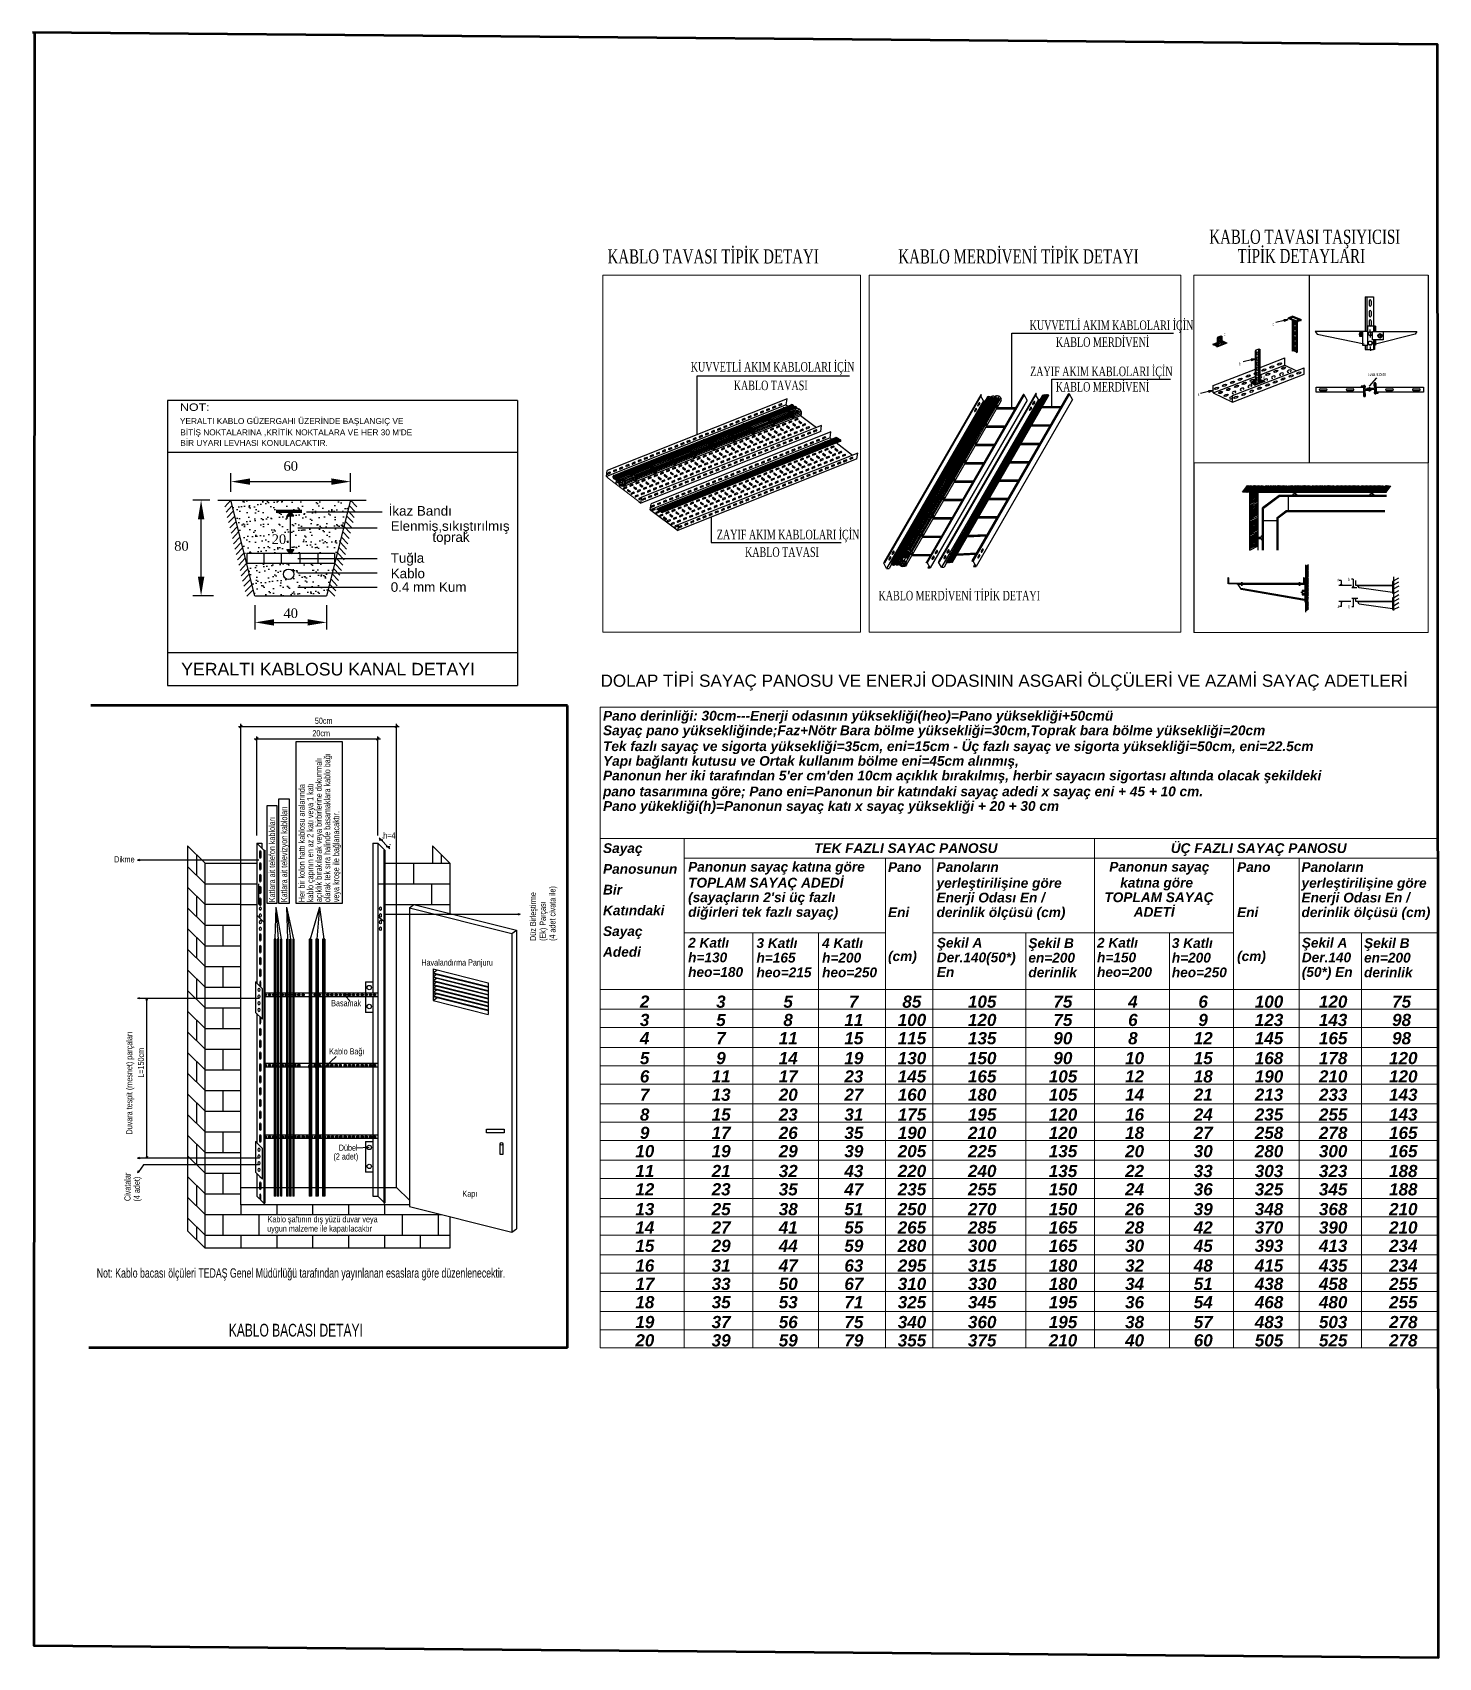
# Model space of a CAD drawing. Header units: millimetres. Extents: x -1335 to 33749, y 2338 to 5277.
# Drawn here: x 31306 to 33749, y 2338 to 5162 of the extents above; entities that cross this region are included whole.
import ezdxf

# ---------------------------------------------------------------- set-up
doc = ezdxf.new("R2010")
doc.units = ezdxf.units.MM
for name, pattern in [('HIDDEN', [0.375, 0.25, -0.125]), ('PHANTOM2', [31.75, 15.875, -3.175, 3.175, -3.175, 3.175, -3.175]), ('TELEFON', [33, 24, -3, 0, -3, 0, -3])]:
    doc.linetypes.add(name, pattern=pattern)
for name, color, linetype in [('04', 11, 'Continuous'), ('1ZAYIFAKIM', 41, 'Continuous'), ('CABLE TRAY', 4, 'Continuous'), ('ELEKTRIKTEL', 4, 'PHANTOM2'), ('ELEKTRIKZA', 4, 'Continuous'), ('KESİT', 3, 'Continuous'), ('metraj', 7, 'Continuous'), ('MIDUVCON', 7, 'Continuous')]:
    doc.layers.add(name, color=color, linetype=linetype)
for name, color, linetype, lineweight in [('DUVAR', 7, 'Continuous', 53), ('H', 3, 'Continuous', 20), ('HAT', 3, 'Continuous', 20), ('kapak çizgi', 10, 'Continuous', 100), ('priz', 50, 'Continuous', 30), ('PRİZ', 140, 'Continuous', 30), ('SEMBOL', 51, 'Continuous', 0)]:
    doc.layers.add(name, color=color, linetype=linetype, lineweight=lineweight)
doc.styles.add('1', font='times.ttf')
doc.styles.add('ROMAND', font='comic.ttf', dxfattribs={"width": 0.7})
doc.styles.get("Standard").update_dxf_attribs({"font": 'arial.ttf'})
doc.styles.add('T', font='arial.ttf')
doc.styles.add('WMF-Arial0', font='arial.ttf')
doc.styles.add('WMF-Arial1', font='arialbi.ttf')
pattern_1 = [(37.5, (27462.562, -24545.168), (-0.665293, 20.349802), [0, -16.053206, 0, -17.954244, 0, -17.162145]), (7.5, (27462.562, -24545.168), (18.691178, 29.805588), [0, -8.660282, 0, -14.469008, 0, -5.544693]), (327.5, (27449.571, -24545.168), (32.889463, 0.059758), [0, -5.28066, 0, -19.010376, 0, -24.819102]), (317.5, (27449.57, -24545.168), (31.748677, 9.2694), [0, -2.64033, 0, -12.462358, 0, -14.257782])]

msp = doc.modelspace()

# ---------------------------------------------------------------- texts
at = {"width": 0.5}
for s, height, p in [('d', 5.48, (33376.5, 4634.7)), ('c', 5.48, (33460.4, 4652.2)), ('b', 5.48, (33402.6, 4583.2)), ('d', 5.48, (33444, 4559.4)), ('civata M10x30', 5.485, (33626.6, 4564.7)), ('a', 5.48, (33330.7, 4530.2)), ('a', 5.48, (33573.4, 4208.2)), ('b', 5.48, (33592.2, 4208.4)), ('a', 5.48, (33573.9, 4161.5)), ('b', 5.48, (33592.7, 4161.2))]:
    msp.add_text(s, height=height, dxfattribs=at).set_placement(p)
at = {"style": 'T'}
for s, p in [('YERALTI KABLO GÜZERGAHI ÜZERİNDE BAŞLANGIÇ VE ', (31562, 4481.3)), ("BİTİŞ NOKTALARINA ,KRİTİK NOKTALARA VE HER 30 M'DE", (31562.5, 4461.7)), ('BİR UYARI LEVHASI KONULACAKTIR.', (31562.5, 4443.3))]:
    msp.add_text(s, height=10.296, dxfattribs=at).set_placement(p)
for s, height, style, width, p in [('NOT:', 12.87, 'T', 1.2, (31562, 4504.2)), ('50cm', 10.69, 'ROMAND', 0.7, (31796.4, 3960.2)), ('20cm', 10.69, 'ROMAND', 0.7, (31792.1, 3938.6)), ('h=4', 10.69, 'ROMAND', 0.7, (31915.4, 3760.9))]:
    msp.add_text(s, height=height, dxfattribs=dict(style=style, width=width)).set_placement(p)
for s, height, p in [('İkaz Bandı', 16.63, (31924.7, 4322.1)), ('Elenmiş,sıkıştırılmış', 16.632, (31928.3, 4295.7)), ('toprak', 16.63, (32000.7, 4276.5)), ('Tuğla', 16.63, (31928.3, 4240.2)), ('Kablo', 16.63, (31928.3, 4213.3)), ('0.4 mm Kum', 16.63, (31928.3, 4189.7)), ('YERALTI KABLOSU KANAL DETAYI', 22, (31564.1, 4044.3))]:
    msp.add_text(s, height=height).set_placement(p)
at = {"color": 7, "lineweight": 0}
for s, height, style, p in [('DOLAP TİPİ SAYAÇ PANOSU VE ENERJİ ODASININ ASGARİ ÖLÇÜLERİ VE AZAMİ SAYAÇ ADETLERİ', 21.212, 'WMF-Arial0', (32292.9, 4024.7)), ('Pano derinliği: 30cm---Enerji odasının yüksekliği(heo)=Pano yüksekliği+50cmü', 16.97, 'WMF-Arial1', (32297.2, 3965.9)), ('Sayaç pano yüksekliğinde;Faz+Nötr Bara bölme yüksekliği=30cm,Toprak bara bölme yüksekliği=20cm', 16.97, 'WMF-Arial1', (32297.2, 3940.5)), ('Tek fazlı sayaç ve sigorta yüksekliği=35cm, eni=15cm - Üç fazlı sayaç ve sigorta yüksekliği=50cm, eni=22.5cm', 16.9698, 'WMF-Arial1', (32297.2, 3912.9)), ('Yapı bağlantı kutusu ve Ortak kullanım bölme eni=45cm alınmış,', 16.97, 'WMF-Arial1', (32297.2, 3887.4)), ("Panonun her iki tarafından 5'er cm'den 10cm açıklık bırakılmış, herbir sayacın sigortası altında olacak şekildeki", 16.9698, 'WMF-Arial1', (32297.2, 3862)), ('pano tasarımına göre; Pano eni=Panonun bir katındaki sayaç adedi x sayaç eni + 45 + 10 cm.', 16.97, 'WMF-Arial1', (32297.2, 3834.4)), ('Pano yükekliği(h)=Panonun sayaç katı x sayaç yüksekliği + 20 + 30 cm', 16.97, 'WMF-Arial1', (32297.2, 3809)), ('ÜÇ FAZLI SAYAÇ PANOSU', 16.97, 'WMF-Arial1', (33283.9, 3735.8)), ('Sayaç ', 16.97, 'WMF-Arial1', (32297.2, 3735.8)), ('TEK FAZLI SAYAC PANOSU', 16.97, 'WMF-Arial1', (32664, 3735.8)), ('Panosunun ', 16.97, 'WMF-Arial1', (32297.2, 3699.7)), ('Panonun sayaç katına göre ', 16.97, 'WMF-Arial1', (32445.1, 3703.4)), ('Pano       ', 16.97, 'WMF-Arial1', (32792.5, 3702.9)), ('Panoların ', 16.97, 'WMF-Arial1', (32876.8, 3702.9)), ('Panonun sayaç ', 16.97, 'WMF-Arial1', (33176.9, 3703.4)), ('Pano       ', 16.97, 'WMF-Arial1', (33399.1, 3702.9)), ('Panoların ', 16.97, 'WMF-Arial1', (33511, 3702.9)), ('Bir ', 16.97, 'WMF-Arial1', (32297.2, 3663.6)), ('TOPLAM SAYAÇ ADEDİ ', 16.97, 'WMF-Arial1', (32445.1, 3675.8)), ('yerleştirilişine göre ', 16.97, 'WMF-Arial1', (32876.8, 3675.3)), ('katına göre ', 16.97, 'WMF-Arial1', (33196, 3675.8)), ('yerleştirilişine göre ', 16.97, 'WMF-Arial1', (33511, 3675.3)), ('Katındaki ', 16.97, 'WMF-Arial1', (32297.2, 3627.6)), ('diğirleri tek fazlı sayaç)', 16.97, 'WMF-Arial1', (32445.1, 3624.9)), ("(sayaçların 2'si üç fazlı ", 16.97, 'WMF-Arial1', (32445.1, 3650.4)), ('Enerji Odası En / ', 16.97, 'WMF-Arial1', (32876.8, 3649.9)), ('TOPLAM SAYAÇ ', 16.97, 'WMF-Arial1', (33168.5, 3650.4)), ('ADETİ', 16.97, 'WMF-Arial1', (33219.4, 3624.9)), ('Enerji Odası En / ', 16.97, 'WMF-Arial1', (33511, 3649.9)), ('Eni     ', 16.97, 'WMF-Arial1', (32792.5, 3624.4)), ('derinlik ölçüsü (cm)', 16.97, 'WMF-Arial1', (32876.8, 3624.4)), ('Eni     ', 16.97, 'WMF-Arial1', (33399.1, 3624.4)), ('derinlik ölçüsü (cm)', 16.97, 'WMF-Arial1', (33511, 3624.4)), ('Sayaç ', 16.97, 'WMF-Arial1', (32297.2, 3591.5)), ('2 Katlı ', 16.97, 'WMF-Arial1', (32445.1, 3571.4)), ('3 Katlı ', 16.97, 'WMF-Arial1', (32563.9, 3570.8)), ('4 Katlı ', 16.97, 'WMF-Arial1', (32677.9, 3570.8)), ('Şekil A ', 16.97, 'WMF-Arial1', (32877.3, 3571.4)), ('Şekil B ', 16.97, 'WMF-Arial1', (33036.4, 3570.8)), ('2 Katlı ', 16.97, 'WMF-Arial1', (33155.7, 3571.4)), ('3 Katlı ', 16.97, 'WMF-Arial1', (33285.7, 3570.8)), ('Şekil A ', 16.97, 'WMF-Arial1', (33511.6, 3571.4)), ('Şekil B ', 16.97, 'WMF-Arial1', (33619.7, 3570.8)), ('Adedi', 16.97, 'WMF-Arial1', (32297.2, 3555.5)), ('h=130 ', 16.97, 'WMF-Arial1', (32445.1, 3545.9)), ('h=165 ', 16.97, 'WMF-Arial1', (32563.9, 3545.4)), ('h=200 ', 16.97, 'WMF-Arial1', (32677.9, 3545.4)), ('(cm)', 16.97, 'WMF-Arial1', (32792.5, 3548)), ('Der.140(50*) ', 16.97, 'WMF-Arial1', (32877.3, 3545.9)), ('en=200 ', 16.97, 'WMF-Arial1', (33036.4, 3545.4)), ('h=150 ', 16.97, 'WMF-Arial1', (33155.7, 3545.9)), ('h=200 ', 16.97, 'WMF-Arial1', (33285.7, 3545.4)), ('(cm)', 16.97, 'WMF-Arial1', (33399.1, 3548)), ('Der.140', 16.97, 'WMF-Arial1', (33511.6, 3545.9)), ('en=200 ', 16.97, 'WMF-Arial1', (33619.7, 3545.4)), ('heo=180', 16.97, 'WMF-Arial1', (32445.1, 3520.5)), ('heo=215', 16.97, 'WMF-Arial1', (32563.9, 3519.9)), ('heo=250', 16.97, 'WMF-Arial1', (32677.9, 3519.9)), ('En', 16.97, 'WMF-Arial1', (32877.3, 3520.5)), ('derinlik', 16.97, 'WMF-Arial1', (33036.4, 3519.9)), ('heo=200', 16.97, 'WMF-Arial1', (33155.7, 3520.5)), ('heo=250', 16.97, 'WMF-Arial1', (33285.7, 3519.9)), ('(50*) En', 16.97, 'WMF-Arial1', (33511.6, 3520.5)), ('derinlik', 16.97, 'WMF-Arial1', (33619.7, 3519.9)), ('2', 21.2, 'WMF-Arial1', (32361.3, 3466.9)), ('3', 21.2, 'WMF-Arial1', (32493.9, 3466.9)), ('5', 21.2, 'WMF-Arial1', (32610.6, 3466.9)), ('7', 21.2, 'WMF-Arial1', (32724.6, 3466.9)), ('85', 21.21, 'WMF-Arial1', (32817.4, 3466.9)), ('105', 21.21, 'WMF-Arial1', (32931.4, 3466.9)), ('75', 21.21, 'WMF-Arial1', (33079.9, 3466.9)), ('4', 21.2, 'WMF-Arial1', (33209.8, 3466.9)), ('6', 21.2, 'WMF-Arial1', (33331.8, 3466.9)), ('100', 21.21, 'WMF-Arial1', (33429.9, 3466.9)), ('120', 21.21, 'WMF-Arial1', (33541.3, 3466.9)), ('75', 21.21, 'WMF-Arial1', (33668.5, 3466.9)), ('3', 21.2, 'WMF-Arial1', (32361.3, 3435.1)), ('5', 21.2, 'WMF-Arial1', (32493.9, 3435.1)), ('8', 21.2, 'WMF-Arial1', (32610.6, 3435.1)), ('11', 21.21, 'WMF-Arial1', (32716.6, 3435.1)), ('100', 21.21, 'WMF-Arial1', (32809.4, 3435.1)), ('120', 21.21, 'WMF-Arial1', (32931.4, 3435.1)), ('75', 21.21, 'WMF-Arial1', (33079.9, 3435.1)), ('6', 21.2, 'WMF-Arial1', (33209.8, 3435.1)), ('9', 21.2, 'WMF-Arial1', (33331.8, 3435.1)), ('123', 21.21, 'WMF-Arial1', (33429.9, 3435.1)), ('143', 21.21, 'WMF-Arial1', (33541.3, 3435.1)), ('98', 21.21, 'WMF-Arial1', (33668.5, 3435.1)), ('4', 21.2, 'WMF-Arial1', (32361.3, 3403.3)), ('7', 21.2, 'WMF-Arial1', (32493.9, 3403.3)), ('11', 21.21, 'WMF-Arial1', (32602.6, 3403.3)), ('15', 21.21, 'WMF-Arial1', (32716.6, 3403.3)), ('115', 21.21, 'WMF-Arial1', (32809.4, 3403.3)), ('135', 21.21, 'WMF-Arial1', (32931.4, 3403.3)), ('90', 21.21, 'WMF-Arial1', (33079.9, 3403.3)), ('8', 21.2, 'WMF-Arial1', (33209.8, 3403.3)), ('12', 21.21, 'WMF-Arial1', (33323.8, 3403.3)), ('145', 21.21, 'WMF-Arial1', (33429.9, 3403.3)), ('165', 21.21, 'WMF-Arial1', (33541.3, 3403.3)), ('98', 21.21, 'WMF-Arial1', (33668.5, 3403.3)), ('5', 21.2, 'WMF-Arial1', (32361.3, 3368.8)), ('9', 21.2, 'WMF-Arial1', (32493.9, 3368.8)), ('14', 21.21, 'WMF-Arial1', (32602.6, 3368.8)), ('19', 21.21, 'WMF-Arial1', (32716.6, 3368.8)), ('130', 21.21, 'WMF-Arial1', (32809.4, 3368.8)), ('150', 21.21, 'WMF-Arial1', (32931.4, 3368.8)), ('90', 21.21, 'WMF-Arial1', (33079.9, 3368.8)), ('10', 21.21, 'WMF-Arial1', (33204.5, 3368.8)), ('15', 21.21, 'WMF-Arial1', (33323.8, 3368.8)), ('168', 21.21, 'WMF-Arial1', (33429.9, 3368.8)), ('178', 21.21, 'WMF-Arial1', (33541.3, 3368.8)), ('120', 21.21, 'WMF-Arial1', (33663.2, 3368.8)), ('6', 21.2, 'WMF-Arial1', (32361.3, 3337)), ('11', 21.21, 'WMF-Arial1', (32486, 3337)), ('17', 21.21, 'WMF-Arial1', (32602.6, 3337)), ('23', 21.21, 'WMF-Arial1', (32716.6, 3337)), ('145', 21.21, 'WMF-Arial1', (32809.4, 3337)), ('165', 21.21, 'WMF-Arial1', (32931.4, 3337)), ('105', 21.21, 'WMF-Arial1', (33071.9, 3337)), ('12', 21.21, 'WMF-Arial1', (33204.5, 3337)), ('18', 21.21, 'WMF-Arial1', (33323.8, 3337)), ('190', 21.21, 'WMF-Arial1', (33429.9, 3337)), ('210', 21.21, 'WMF-Arial1', (33541.3, 3337)), ('120', 21.21, 'WMF-Arial1', (33663.2, 3337)), ('7', 21.2, 'WMF-Arial1', (32361.3, 3305.2)), ('13', 21.21, 'WMF-Arial1', (32486, 3305.2)), ('20', 21.21, 'WMF-Arial1', (32602.6, 3305.2)), ('27', 21.21, 'WMF-Arial1', (32716.6, 3305.2)), ('160', 21.21, 'WMF-Arial1', (32809.4, 3305.2)), ('180', 21.21, 'WMF-Arial1', (32931.4, 3305.2)), ('105', 21.21, 'WMF-Arial1', (33071.9, 3305.2)), ('14', 21.21, 'WMF-Arial1', (33204.5, 3305.2)), ('21', 21.21, 'WMF-Arial1', (33323.8, 3305.2)), ('213', 21.21, 'WMF-Arial1', (33429.9, 3305.2)), ('233', 21.21, 'WMF-Arial1', (33541.3, 3305.2)), ('143', 21.21, 'WMF-Arial1', (33663.2, 3305.2)), ('8', 21.2, 'WMF-Arial1', (32361.3, 3270.7)), ('15', 21.21, 'WMF-Arial1', (32486, 3270.7)), ('23', 21.21, 'WMF-Arial1', (32602.6, 3270.7)), ('31', 21.21, 'WMF-Arial1', (32716.6, 3270.7)), ('175', 21.21, 'WMF-Arial1', (32809.4, 3270.7)), ('195', 21.21, 'WMF-Arial1', (32931.4, 3270.7)), ('120', 21.21, 'WMF-Arial1', (33071.9, 3270.7)), ('16', 21.21, 'WMF-Arial1', (33204.5, 3270.7)), ('24', 21.21, 'WMF-Arial1', (33323.8, 3270.7)), ('235', 21.21, 'WMF-Arial1', (33429.9, 3270.7)), ('255', 21.21, 'WMF-Arial1', (33541.3, 3270.7)), ('143', 21.21, 'WMF-Arial1', (33663.2, 3270.7)), ('9', 21.2, 'WMF-Arial1', (32361.3, 3238.9)), ('17', 21.21, 'WMF-Arial1', (32486, 3238.9)), ('26', 21.21, 'WMF-Arial1', (32602.6, 3238.9)), ('35', 21.21, 'WMF-Arial1', (32716.6, 3238.9)), ('190', 21.21, 'WMF-Arial1', (32809.4, 3238.9)), ('210', 21.21, 'WMF-Arial1', (32931.4, 3238.9)), ('120', 21.21, 'WMF-Arial1', (33071.9, 3238.9)), ('18', 21.21, 'WMF-Arial1', (33204.5, 3238.9)), ('27', 21.21, 'WMF-Arial1', (33323.8, 3238.9)), ('258', 21.21, 'WMF-Arial1', (33429.9, 3238.9)), ('278', 21.21, 'WMF-Arial1', (33541.3, 3238.9)), ('165', 21.21, 'WMF-Arial1', (33663.2, 3238.9)), ('10', 21.21, 'WMF-Arial1', (32353.4, 3207.1)), ('19', 21.21, 'WMF-Arial1', (32486, 3207.1)), ('29', 21.21, 'WMF-Arial1', (32602.6, 3207.1)), ('39', 21.21, 'WMF-Arial1', (32716.6, 3207.1)), ('205', 21.21, 'WMF-Arial1', (32809.4, 3207.1)), ('225', 21.21, 'WMF-Arial1', (32931.4, 3207.1)), ('135', 21.21, 'WMF-Arial1', (33071.9, 3207.1)), ('20', 21.21, 'WMF-Arial1', (33204.5, 3207.1)), ('30', 21.21, 'WMF-Arial1', (33323.8, 3207.1)), ('280', 21.21, 'WMF-Arial1', (33429.9, 3207.1)), ('300', 21.21, 'WMF-Arial1', (33541.3, 3207.1)), ('165', 21.21, 'WMF-Arial1', (33663.2, 3207.1)), ('11', 21.21, 'WMF-Arial1', (32353.4, 3172.6)), ('21', 21.21, 'WMF-Arial1', (32486, 3172.6)), ('32', 21.21, 'WMF-Arial1', (32602.6, 3172.6)), ('43', 21.21, 'WMF-Arial1', (32716.6, 3172.6)), ('220', 21.21, 'WMF-Arial1', (32809.4, 3172.6)), ('240', 21.21, 'WMF-Arial1', (32931.4, 3172.6)), ('135', 21.21, 'WMF-Arial1', (33071.9, 3172.6)), ('22', 21.21, 'WMF-Arial1', (33204.5, 3172.6)), ('33', 21.21, 'WMF-Arial1', (33323.8, 3172.6)), ('303', 21.21, 'WMF-Arial1', (33429.9, 3172.6)), ('323', 21.21, 'WMF-Arial1', (33541.3, 3172.6)), ('188', 21.21, 'WMF-Arial1', (33663.2, 3172.6)), ('12', 21.21, 'WMF-Arial1', (32353.4, 3140.8)), ('23', 21.21, 'WMF-Arial1', (32486, 3140.8)), ('35', 21.21, 'WMF-Arial1', (32602.6, 3140.8)), ('47', 21.21, 'WMF-Arial1', (32716.6, 3140.8)), ('235', 21.21, 'WMF-Arial1', (32809.4, 3140.8)), ('255', 21.21, 'WMF-Arial1', (32931.4, 3140.8)), ('150', 21.21, 'WMF-Arial1', (33071.9, 3140.8)), ('24', 21.21, 'WMF-Arial1', (33204.5, 3140.8)), ('36', 21.21, 'WMF-Arial1', (33323.8, 3140.8)), ('325', 21.21, 'WMF-Arial1', (33429.9, 3140.8)), ('345', 21.21, 'WMF-Arial1', (33541.3, 3140.8)), ('188', 21.21, 'WMF-Arial1', (33663.2, 3140.8)), ('13', 21.21, 'WMF-Arial1', (32353.4, 3106.3)), ('25', 21.21, 'WMF-Arial1', (32486, 3106.3)), ('38', 21.21, 'WMF-Arial1', (32602.6, 3106.3)), ('51', 21.21, 'WMF-Arial1', (32716.6, 3106.3)), ('250', 21.21, 'WMF-Arial1', (32809.4, 3106.3)), ('270', 21.21, 'WMF-Arial1', (32931.4, 3106.3)), ('150', 21.21, 'WMF-Arial1', (33071.9, 3106.3)), ('26', 21.21, 'WMF-Arial1', (33204.5, 3106.3)), ('39', 21.21, 'WMF-Arial1', (33323.8, 3106.3)), ('348', 21.21, 'WMF-Arial1', (33429.9, 3106.3)), ('368', 21.21, 'WMF-Arial1', (33541.3, 3106.3)), ('210', 21.21, 'WMF-Arial1', (33663.2, 3106.3)), ('14', 21.21, 'WMF-Arial1', (32353.4, 3074.5)), ('27', 21.21, 'WMF-Arial1', (32486, 3074.5)), ('41', 21.21, 'WMF-Arial1', (32602.6, 3074.5)), ('55', 21.21, 'WMF-Arial1', (32716.6, 3074.5)), ('265', 21.21, 'WMF-Arial1', (32809.4, 3074.5)), ('285', 21.21, 'WMF-Arial1', (32931.4, 3074.5)), ('165', 21.21, 'WMF-Arial1', (33071.9, 3074.5)), ('28', 21.21, 'WMF-Arial1', (33204.5, 3074.5)), ('42', 21.21, 'WMF-Arial1', (33323.8, 3074.5)), ('370', 21.21, 'WMF-Arial1', (33429.9, 3074.5)), ('390', 21.21, 'WMF-Arial1', (33541.3, 3074.5)), ('210', 21.21, 'WMF-Arial1', (33663.2, 3074.5)), ('15', 21.21, 'WMF-Arial1', (32353.4, 3042.7)), ('29', 21.21, 'WMF-Arial1', (32486, 3042.7)), ('44', 21.21, 'WMF-Arial1', (32602.6, 3042.7)), ('59', 21.21, 'WMF-Arial1', (32716.6, 3042.7)), ('280', 21.21, 'WMF-Arial1', (32809.4, 3042.7)), ('300', 21.21, 'WMF-Arial1', (32931.4, 3042.7)), ('165', 21.21, 'WMF-Arial1', (33071.9, 3042.7)), ('30', 21.21, 'WMF-Arial1', (33204.5, 3042.7)), ('45', 21.21, 'WMF-Arial1', (33323.8, 3042.7)), ('393', 21.21, 'WMF-Arial1', (33429.9, 3042.7)), ('413', 21.21, 'WMF-Arial1', (33541.3, 3042.7)), ('234', 21.21, 'WMF-Arial1', (33663.2, 3042.7)), ('16', 21.21, 'WMF-Arial1', (32353.4, 3008.2)), ('31', 21.21, 'WMF-Arial1', (32486, 3008.2)), ('47', 21.21, 'WMF-Arial1', (32602.6, 3008.2)), ('63', 21.21, 'WMF-Arial1', (32716.6, 3008.2)), ('295', 21.21, 'WMF-Arial1', (32809.4, 3008.2)), ('315', 21.21, 'WMF-Arial1', (32931.4, 3008.2)), ('180', 21.21, 'WMF-Arial1', (33071.9, 3008.2)), ('32', 21.21, 'WMF-Arial1', (33204.5, 3008.2)), ('48', 21.21, 'WMF-Arial1', (33323.8, 3008.2)), ('415', 21.21, 'WMF-Arial1', (33429.9, 3008.2)), ('435', 21.21, 'WMF-Arial1', (33541.3, 3008.2)), ('234', 21.21, 'WMF-Arial1', (33663.2, 3008.2)), ('17', 21.21, 'WMF-Arial1', (32353.4, 2976.4)), ('33', 21.21, 'WMF-Arial1', (32486, 2976.4)), ('50', 21.21, 'WMF-Arial1', (32602.6, 2976.4)), ('67', 21.21, 'WMF-Arial1', (32716.6, 2976.4)), ('310', 21.21, 'WMF-Arial1', (32809.4, 2976.4)), ('330', 21.21, 'WMF-Arial1', (32931.4, 2976.4)), ('180', 21.21, 'WMF-Arial1', (33071.9, 2976.4)), ('34', 21.21, 'WMF-Arial1', (33204.5, 2976.4)), ('51', 21.21, 'WMF-Arial1', (33323.8, 2976.4)), ('438', 21.21, 'WMF-Arial1', (33429.9, 2976.4)), ('458', 21.21, 'WMF-Arial1', (33541.3, 2976.4)), ('255', 21.21, 'WMF-Arial1', (33663.2, 2976.4)), ('18', 21.21, 'WMF-Arial1', (32353.4, 2944.6)), ('35', 21.21, 'WMF-Arial1', (32486, 2944.6)), ('53', 21.21, 'WMF-Arial1', (32602.6, 2944.6)), ('71', 21.21, 'WMF-Arial1', (32716.6, 2944.6)), ('325', 21.21, 'WMF-Arial1', (32809.4, 2944.6)), ('345', 21.21, 'WMF-Arial1', (32931.4, 2944.6)), ('195', 21.21, 'WMF-Arial1', (33071.9, 2944.6)), ('36', 21.21, 'WMF-Arial1', (33204.5, 2944.6)), ('54', 21.21, 'WMF-Arial1', (33323.8, 2944.6)), ('468', 21.21, 'WMF-Arial1', (33429.9, 2944.6)), ('480', 21.21, 'WMF-Arial1', (33541.3, 2944.6)), ('255', 21.21, 'WMF-Arial1', (33663.2, 2944.6)), ('19', 21.21, 'WMF-Arial1', (32353.4, 2910.1)), ('37', 21.21, 'WMF-Arial1', (32486, 2910.1)), ('56', 21.21, 'WMF-Arial1', (32602.6, 2910.1)), ('75', 21.21, 'WMF-Arial1', (32716.6, 2910.1)), ('340', 21.21, 'WMF-Arial1', (32809.4, 2910.1)), ('360', 21.21, 'WMF-Arial1', (32931.4, 2910.1)), ('195', 21.21, 'WMF-Arial1', (33071.9, 2910.1)), ('38', 21.21, 'WMF-Arial1', (33204.5, 2910.1)), ('57', 21.21, 'WMF-Arial1', (33323.8, 2910.1)), ('483', 21.21, 'WMF-Arial1', (33429.9, 2910.1)), ('503', 21.21, 'WMF-Arial1', (33541.3, 2910.1)), ('278', 21.21, 'WMF-Arial1', (33663.2, 2910.1)), ('20', 21.21, 'WMF-Arial1', (32353.4, 2878.3)), ('39', 21.21, 'WMF-Arial1', (32486, 2878.3)), ('59', 21.21, 'WMF-Arial1', (32602.6, 2878.3)), ('79', 21.21, 'WMF-Arial1', (32716.6, 2878.3)), ('355', 21.21, 'WMF-Arial1', (32809.4, 2878.3)), ('375', 21.21, 'WMF-Arial1', (32931.4, 2878.3)), ('210', 21.21, 'WMF-Arial1', (33071.9, 2878.3)), ('40', 21.21, 'WMF-Arial1', (33204.5, 2878.3)), ('60', 21.21, 'WMF-Arial1', (33323.8, 2878.3)), ('505', 21.21, 'WMF-Arial1', (33429.9, 2878.3)), ('525', 21.21, 'WMF-Arial1', (33541.3, 2878.3)), ('278', 21.21, 'WMF-Arial1', (33663.2, 2878.3))]:
    msp.add_text(s, height=height, dxfattribs=dict(at, style=style)).set_placement(p)
at = {"char_height": 16.632, "attachment_point": 5}
for s, insert in [('{\\fTimes New Roman|b0|i0|c162|p18;60}', (31754.5, 4408.2)), ('{\\fTimes New Roman|b0|i0|c162|p18;80}', (31564.6, 4269.3)), ('{\\fTimes New Roman|b0|i0|c162|p18;20}', (31734, 4281.1)), ('{\\fTimes New Roman|b0|i0|c162|p18;40}', (31754.5, 4152.4))]:
    msp.add_mtext(s, dxfattribs=dict(at, insert=insert))
at = {"layer": 'DUVAR', "style": 'ROMAND', "width": 0.7}
for s, height, p in [('Not: Kablo bacası ölçüleri TEDAŞ Genel Müdürlüğü tarafından yayınlanan esaslara göre düzenlenecektir.', 16.2385, (31417.4, 2997.8)), ('KABLO BACASI DETAYI', 22.275, (31646.9, 2895.4))]:
    msp.add_text(s, height=height, dxfattribs=at).set_placement(p)
at = {"layer": 'MIDUVCON', "style": 'ROMAND', "width": 0.7}
for s, height, p in [('açıklık bırakılarak veya birbirlerine dokunmalı', 10.692, (31808.5, 3650.4)), ('olarak tek sıra halinde basamaklara kablo bağı ', 10.692, (31823.2, 3650.4)), ('Her bir kolon hattı kablosu aralarında ', 10.692, (31778.9, 3650.4)), ('kablo çapının en az 2 katı veya 1 katı', 10.692, (31793.7, 3650.4)), ('Katlara ait telefon kabloları', 10.692, (31727.3, 3650.4)), ('Katlara ait televizyon kabloları', 10.692, (31748.3, 3650.4)), ('veya kroşe ile bağlanacaktır.', 10.692, (31838.7, 3650.4)), ('Düz Birleştirme ', 10.692, (32180.8, 3583)), ('(4 adet civata ile)', 10.692, (32214.6, 3583)), ('(Ek) Parçası', 10.692, (32197.8, 3583)), ('Duvara tespit (mesnet) parçaları', 10.692, (31479.2, 3246.6)), ('L=150cm', 10.69, (31499.5, 3345.3)), ('Civatalar', 10.69, (31476.1, 3130.9)), ('(4 adet)', 10.69, (31492.3, 3130.2))]:
    msp.add_text(s, height=height, rotation=90, dxfattribs=at).set_placement(p)
for s, height, p in [('Dikme', 10.69, (31447.7, 3719.4)), ('Havalandırma Panjuru', 10.692, (31981.4, 3540.2)), ('Basamak', 10.69, (31824.8, 3469.5)), ('Kablo Bağı', 10.69, (31821.4, 3385.8)), ('Dübel', 10.69, (31838, 3218.3)), ('(2 adet)', 10.69, (31828.7, 3203.1)), ('Kapı', 10.69, (32052.9, 3138.4)), ('uygun malzeme ile kapatılacaktır', 10.692, (31713.6, 3077.9)), ('Kablo şaftının dış yüzü duvar veya', 10.692, (31714.2, 3094))]:
    msp.add_text(s, height=height, dxfattribs=at).set_placement(p)
at = {"layer": 'SEMBOL', "color": 7, "style": '1', "width": 0.7}
for s, height, p in [('KABLO TAVASI TAŞIYICISI', 24.563, (33350.8, 4794.5)), ('KABLO TAVASI TİPİK DETAYI', 24.562, (32305, 4760.3)), ('KABLO MERDİVENİ TİPİK DETAYI', 24.562, (32810.4, 4760.3)), ('TİPİK DETAYLARI', 24.563, (33400, 4761))]:
    msp.add_text(s, height=height, dxfattribs=at).set_placement(p)
at = {"layer": 'SEMBOL', "style": '1', "width": 0.7}
for s, p in [('KUVVETLİ AKIM KABLOLARI İÇİN', (33038.6, 4644.8)), ('KABLO MERDİVENİ', (33084.1, 4615.4)), ('KUVVETLİ AKIM KABLOLARI İÇİN', (32449.6, 4572.5)), ('ZAYIF AKIM KABLOLARI İÇİN', (33039.4, 4564.5)), ('KABLO TAVASI', (32524.4, 4540.2)), ('KABLO MERDİVENİ', (33084, 4537.8)), ('ZAYIF AKIM KABLOLARI İÇİN', (32495, 4281)), ('KABLO TAVASI', (32544, 4250.5)), ('KABLO MERDİVENİ TİPİK DETAYI', (32776, 4174.9))]:
    msp.add_text(s, height=16.5, dxfattribs=at).set_placement(p)

# ---------------------------------------------------------------- blocks, each defined once
blk = doc.blocks.new('OK')
for p, q in [((0, 0), (25, 25)), ((17, 20), (25, 25)), ((20, 17), (17, 20)), ((25, 25), (20, 17))]:
    blk.add_line(p, q)
blk.add_solid([(20, 17), (17, 20), (25, 25)])
blk = doc.blocks.new('_Oblique')
at = {"color": 0, "linetype": 'ByBlock', "lineweight": -2}
blk.add_line((-0.5, -0.5), (0.5, 0.5), dxfattribs=at)

# ---------------------------------------------------------------- hatches: boundary and pattern name
h = msp.add_hatch()
h.set_pattern_fill('AR-SAND', color=256, scale=0.4158, style=0)
h.set_pattern_definition(pattern_1)
h.paths.add_polyline_path([(31650.6, 4349.1), (31678, 4239.7), (31678, 4256.9), (31830.8, 4256.9), (31830.8, 4249.3), (31833.6, 4249.3), (31858.5, 4349.1)])
h = msp.add_hatch(color=256)
h.paths.add_polyline_path([(31754, 4329.1), (31747.7, 4321.5), (31754, 4321.5)])
h.paths.add_polyline_path([(31754, 4329.1), (31754, 4321.5), (31759.6, 4321.5)])
h = msp.add_hatch()
h.set_pattern_fill('AR-SAND', color=256, scale=0.4158, style=0)
h.set_pattern_definition(pattern_1)
h.paths.add_polyline_path([(31678, 4239.4), (31692.2, 4182.8), (31816.9, 4182.8), (31831.1, 4239.4)])
h.paths.add_polyline_path([(31741.8, 4220.2, -1), (31760, 4220.2, -1)], flags=16)
h = msp.add_hatch(color=256)
h.paths.add_polyline_path([(31754, 4255.9), (31747.7, 4263.5), (31754, 4263.5)])
h.paths.add_polyline_path([(31754, 4255.9), (31754, 4263.5), (31759.6, 4263.5)])
at = {"layer": 'metraj', "linetype": 'ByBlock'}
h = msp.add_hatch(dxfattribs=at)
h.set_pattern_fill('ANSI31', color=8, scale=0.122809, angle=-8.2494, style=0)
h.set_pattern_definition([(66.750613, (33016.22178, 5111.8204), (-0.35825534, 0.1539141), [])])
edge = h.paths.add_edge_path()
edge.add_ellipse((32623.4, 4496.2), major_axis=(-3.51, 5.71), ratio=0.85704, start_angle=180.1505, end_angle=336.4021)
edge.add_ellipse((32623.4, 4496.2), major_axis=(-3.51, 5.71), ratio=0.85704, start_angle=336.4021, end_angle=343.5778)
edge.add_line((32621.5, 4502.5), (32620, 4501.9))
edge.add_ellipse((32623.4, 4496.2), major_axis=(-3.51, 5.71), ratio=0.85704, start_angle=359.5297, end_angle=366.7054)
edge.add_ellipse((32623.4, 4496.2), major_axis=(-3.51, 5.71), ratio=0.85704, start_angle=366.7054, end_angle=368.5068)
edge.add_ellipse((32622.8, 4495.7), major_axis=(-3.51, 5.71), ratio=0.85704, start_angle=188.5068, end_angle=360.1505, ccw=False)
h = msp.add_hatch(dxfattribs=at)
h.set_pattern_fill('ANSI31', color=8, scale=0.122809, angle=30, style=0)
h.set_pattern_definition([(105, (32903.29036, 5238.92474), (-0.37663235, -0.10091833), [])])
edge = h.paths.add_edge_path()
edge.add_ellipse((32976, 4512.3), major_axis=(-6.3, 2.31), ratio=0.85704, start_angle=180.1505, end_angle=336.4021)
edge.add_ellipse((32976, 4512.3), major_axis=(-6.3, 2.31), ratio=0.85704, start_angle=336.4021, end_angle=343.5778)
edge.add_line((32970.5, 4516), (32969.7, 4514.6))
edge.add_ellipse((32976, 4512.3), major_axis=(-6.3, 2.31), ratio=0.85704, start_angle=359.5297, end_angle=366.7054)
edge.add_ellipse((32976, 4512.3), major_axis=(-6.3, 2.31), ratio=0.85704, start_angle=366.7054, end_angle=368.5068)
edge.add_ellipse((32975.7, 4511.5), major_axis=(-6.3, 2.31), ratio=0.85704, start_angle=188.5068, end_angle=360.1505, ccw=False)
h = msp.add_hatch(dxfattribs=at)
h.set_pattern_fill('ANSI31', color=8, scale=0.024562, angle=30, style=0)
h.set_pattern_definition([(105, (33037.44227, 4657.54142), (-0.07532647, -0.020183667), [])])
edge = h.paths.add_edge_path()
edge.add_line((33050.9, 4513), (33050.7, 4512.7))
edge.add_ellipse((33052, 4512.2), major_axis=(-1.26, 0.46), ratio=0.85704, start_angle=359.5297, end_angle=368.5068)
edge.add_ellipse((33051.9, 4512.1), major_axis=(-1.26, 0.46), ratio=0.85704, start_angle=188.5068, end_angle=360.1505, ccw=False)
edge.add_ellipse((33052, 4512.2), major_axis=(-1.26, 0.46), ratio=0.85704, start_angle=180.1505, end_angle=343.5778)
h = msp.add_hatch(dxfattribs=at)
h.set_pattern_fill('ANSI31', color=8, scale=0.024562, angle=30, style=0)
h.set_pattern_definition([(105, (33040.13018, 4657.72838), (-0.07532647, -0.020183667), [])])
edge = h.paths.add_edge_path()
edge.add_line((33053.6, 4513.2), (33053.4, 4512.9))
edge.add_ellipse((33054.7, 4512.4), major_axis=(-1.26, 0.46), ratio=0.85704, start_angle=359.5297, end_angle=368.5068)
edge.add_ellipse((33054.6, 4512.2), major_axis=(-1.26, 0.46), ratio=0.85704, start_angle=188.5068, end_angle=360.1505, ccw=False)
edge.add_ellipse((33054.7, 4512.4), major_axis=(-1.26, 0.46), ratio=0.85704, start_angle=180.1505, end_angle=343.5778)
h = msp.add_hatch(dxfattribs=at)
h.set_pattern_fill('ANSI31', color=8, scale=0.024562, angle=30, style=0)
h.set_pattern_definition([(105, (33042.68575, 4658.034325), (-0.07532647, -0.020183667), [])])
edge = h.paths.add_edge_path()
edge.add_line((33056.1, 4513.5), (33056, 4513.2))
edge.add_ellipse((33057.2, 4512.7), major_axis=(-1.26, 0.46), ratio=0.85704, start_angle=359.5297, end_angle=368.5068)
edge.add_ellipse((33057.2, 4512.5), major_axis=(-1.26, 0.46), ratio=0.85704, start_angle=188.5068, end_angle=360.1505, ccw=False)
edge.add_ellipse((33057.2, 4512.7), major_axis=(-1.26, 0.46), ratio=0.85704, start_angle=180.1505, end_angle=343.5778)
h = msp.add_hatch(dxfattribs=at)
h.set_pattern_fill('ANSI31', color=8, scale=0.024562, angle=30, style=0)
h.set_pattern_definition([(105, (33045.372525, 4658.22063), (-0.07532647, -0.020183667), [])])
edge = h.paths.add_edge_path()
edge.add_line((33058.8, 4513.6), (33058.7, 4513.4))
edge.add_ellipse((33059.9, 4512.9), major_axis=(-1.26, 0.46), ratio=0.85704, start_angle=359.5297, end_angle=368.5068)
edge.add_ellipse((33059.9, 4512.7), major_axis=(-1.26, 0.46), ratio=0.85704, start_angle=188.5068, end_angle=360.1505, ccw=False)
edge.add_ellipse((33059.9, 4512.9), major_axis=(-1.26, 0.46), ratio=0.85704, start_angle=180.1505, end_angle=343.5778)
h = msp.add_hatch(dxfattribs=at)
h.set_pattern_fill('ANSI31', color=8, scale=0.122809, angle=-8.2494, style=0)
h.set_pattern_definition([(66.750613, (32947.78238, 5084.515), (-0.35825534, 0.1539141), [])])
edge = h.paths.add_edge_path()
edge.add_ellipse((32555, 4468.9), major_axis=(-3.51, 5.71), ratio=0.85704, start_angle=180.1505, end_angle=336.4021)
edge.add_ellipse((32555, 4468.9), major_axis=(-3.51, 5.71), ratio=0.85704, start_angle=336.4021, end_angle=343.5778)
edge.add_line((32553, 4475.2), (32551.5, 4474.6))
edge.add_ellipse((32555, 4468.9), major_axis=(-3.51, 5.71), ratio=0.85704, start_angle=359.5297, end_angle=366.7054)
edge.add_ellipse((32555, 4468.9), major_axis=(-3.51, 5.71), ratio=0.85704, start_angle=366.7054, end_angle=368.5068)
edge.add_ellipse((32554.3, 4468.4), major_axis=(-3.51, 5.71), ratio=0.85704, start_angle=188.5068, end_angle=360.1505, ccw=False)
h = msp.add_hatch(dxfattribs=at)
h.set_pattern_fill('ANSI31', color=8, scale=0.122809, angle=-8.2494, style=0)
h.set_pattern_definition([(66.750613, (32982.00208, 5098.1677), (-0.35825534, 0.1539141), [])])
edge = h.paths.add_edge_path()
edge.add_ellipse((32589.2, 4482.5), major_axis=(-3.51, 5.71), ratio=0.85704, start_angle=180.1505, end_angle=336.4021)
edge.add_ellipse((32589.2, 4482.5), major_axis=(-3.51, 5.71), ratio=0.85704, start_angle=336.4021, end_angle=343.5778)
edge.add_line((32587.2, 4488.9), (32585.8, 4488.3))
edge.add_ellipse((32589.2, 4482.5), major_axis=(-3.51, 5.71), ratio=0.85704, start_angle=359.5297, end_angle=366.7054)
edge.add_ellipse((32589.2, 4482.5), major_axis=(-3.51, 5.71), ratio=0.85704, start_angle=366.7054, end_angle=368.5068)
edge.add_ellipse((32588.6, 4482), major_axis=(-3.51, 5.71), ratio=0.85704, start_angle=188.5068, end_angle=360.1505, ccw=False)
h = msp.add_hatch(dxfattribs=at)
h.set_pattern_fill('ANSI31', color=8, scale=0.122809, angle=30, style=0)
h.set_pattern_definition([(105, (32884.869, 5207.01804), (-0.37663235, -0.10091833), [])])
edge = h.paths.add_edge_path()
edge.add_ellipse((32957.5, 4480.4), major_axis=(-6.3, 2.31), ratio=0.85704, start_angle=180.1505, end_angle=336.4021)
edge.add_ellipse((32957.5, 4480.4), major_axis=(-6.3, 2.31), ratio=0.85704, start_angle=336.4021, end_angle=343.5778)
edge.add_line((32952.1, 4484.1), (32951.3, 4482.7))
edge.add_ellipse((32957.5, 4480.4), major_axis=(-6.3, 2.31), ratio=0.85704, start_angle=359.5297, end_angle=366.7054)
edge.add_ellipse((32957.5, 4480.4), major_axis=(-6.3, 2.31), ratio=0.85704, start_angle=366.7054, end_angle=368.5068)
edge.add_ellipse((32957.3, 4479.6), major_axis=(-6.3, 2.31), ratio=0.85704, start_angle=188.5068, end_angle=360.1505, ccw=False)
h = msp.add_hatch(dxfattribs=at)
h.set_pattern_fill('ANSI31', color=8, scale=0.024562, angle=30, style=0)
h.set_pattern_definition([(105, (33018.739, 4625.14641), (-0.07532647, -0.020183667), [])])
edge = h.paths.add_edge_path()
edge.add_line((33032.2, 4480.6), (33032, 4480.3))
edge.add_ellipse((33033.3, 4479.8), major_axis=(-1.26, 0.46), ratio=0.85704, start_angle=359.5297, end_angle=368.5068)
edge.add_ellipse((33033.2, 4479.7), major_axis=(-1.26, 0.46), ratio=0.85704, start_angle=188.5068, end_angle=360.1505, ccw=False)
edge.add_ellipse((33033.3, 4479.8), major_axis=(-1.26, 0.46), ratio=0.85704, start_angle=180.1505, end_angle=343.5778)
h = msp.add_hatch(dxfattribs=at)
h.set_pattern_fill('ANSI31', color=8, scale=0.024562, angle=30, style=0)
h.set_pattern_definition([(105, (33021.42691, 4625.333376), (-0.07532647, -0.020183667), [])])
edge = h.paths.add_edge_path()
edge.add_line((33034.9, 4480.8), (33034.7, 4480.5))
edge.add_ellipse((33036, 4480), major_axis=(-1.26, 0.46), ratio=0.85704, start_angle=359.5297, end_angle=368.5068)
edge.add_ellipse((33035.9, 4479.8), major_axis=(-1.26, 0.46), ratio=0.85704, start_angle=188.5068, end_angle=360.1505, ccw=False)
edge.add_ellipse((33036, 4480), major_axis=(-1.26, 0.46), ratio=0.85704, start_angle=180.1505, end_angle=343.5778)
h = msp.add_hatch(dxfattribs=at)
h.set_pattern_fill('ANSI31', color=8, scale=0.024562, angle=30, style=0)
h.set_pattern_definition([(105, (33023.982485, 4625.63932), (-0.07532647, -0.020183667), [])])
edge = h.paths.add_edge_path()
edge.add_line((33037.4, 4481.1), (33037.3, 4480.8))
edge.add_ellipse((33038.5, 4480.3), major_axis=(-1.26, 0.46), ratio=0.85704, start_angle=359.5297, end_angle=368.5068)
edge.add_ellipse((33038.5, 4480.2), major_axis=(-1.26, 0.46), ratio=0.85704, start_angle=188.5068, end_angle=360.1505, ccw=False)
edge.add_ellipse((33038.5, 4480.3), major_axis=(-1.26, 0.46), ratio=0.85704, start_angle=180.1505, end_angle=343.5778)
h = msp.add_hatch(dxfattribs=at)
h.set_pattern_fill('ANSI31', color=8, scale=0.024562, angle=30, style=0)
h.set_pattern_definition([(105, (33026.66926, 4625.82562), (-0.07532647, -0.020183667), [])])
edge = h.paths.add_edge_path()
edge.add_line((33040.1, 4481.2), (33039.9, 4481))
edge.add_ellipse((33041.2, 4480.5), major_axis=(-1.26, 0.46), ratio=0.85704, start_angle=359.5297, end_angle=368.5068)
edge.add_ellipse((33041.2, 4480.3), major_axis=(-1.26, 0.46), ratio=0.85704, start_angle=188.5068, end_angle=360.1505, ccw=False)
edge.add_ellipse((33041.2, 4480.5), major_axis=(-1.26, 0.46), ratio=0.85704, start_angle=180.1505, end_angle=343.5778)
h = msp.add_hatch(dxfattribs=at)
h.set_pattern_fill('ANSI31', color=8, scale=0.122809, angle=-8.2494, style=0)
h.set_pattern_definition([(66.750613, (32844.97433, 5043.41973), (-0.35825534, 0.1539141), [])])
edge = h.paths.add_edge_path()
edge.add_ellipse((32452.2, 4427.8), major_axis=(-3.51, 5.71), ratio=0.85704, start_angle=180.1505, end_angle=336.4021)
edge.add_ellipse((32452.2, 4427.8), major_axis=(-3.51, 5.71), ratio=0.85704, start_angle=336.4021, end_angle=343.5778)
edge.add_line((32450.2, 4434.1), (32448.7, 4433.5))
edge.add_ellipse((32452.2, 4427.8), major_axis=(-3.51, 5.71), ratio=0.85704, start_angle=359.5297, end_angle=366.7054)
edge.add_ellipse((32452.2, 4427.8), major_axis=(-3.51, 5.71), ratio=0.85704, start_angle=366.7054, end_angle=368.5068)
edge.add_ellipse((32451.5, 4427.3), major_axis=(-3.51, 5.71), ratio=0.85704, start_angle=188.5068, end_angle=360.1505, ccw=False)
h = msp.add_hatch(dxfattribs=at)
h.set_pattern_fill('ANSI31', color=8, scale=0.122809, angle=-8.2494, style=0)
h.set_pattern_definition([(66.750613, (32879.05478, 5057.01687), (-0.35825534, 0.1539141), [])])
edge = h.paths.add_edge_path()
edge.add_ellipse((32486.3, 4441.4), major_axis=(-3.51, 5.71), ratio=0.85704, start_angle=180.1505, end_angle=336.4021)
edge.add_ellipse((32486.3, 4441.4), major_axis=(-3.51, 5.71), ratio=0.85704, start_angle=336.4021, end_angle=343.5778)
edge.add_line((32484.3, 4447.7), (32482.8, 4447.1))
edge.add_ellipse((32486.3, 4441.4), major_axis=(-3.51, 5.71), ratio=0.85704, start_angle=359.5297, end_angle=366.7054)
edge.add_ellipse((32486.3, 4441.4), major_axis=(-3.51, 5.71), ratio=0.85704, start_angle=366.7054, end_angle=368.5068)
edge.add_ellipse((32485.6, 4440.9), major_axis=(-3.51, 5.71), ratio=0.85704, start_angle=188.5068, end_angle=360.1505, ccw=False)
h = msp.add_hatch(dxfattribs=at)
h.set_pattern_fill('ANSI31', color=8, scale=0.122809, angle=-8.2494, style=0)
h.set_pattern_definition([(66.750613, (32913.5627, 5070.8623), (-0.35825534, 0.1539141), [])])
edge = h.paths.add_edge_path()
edge.add_ellipse((32520.8, 4455.2), major_axis=(-3.51, 5.71), ratio=0.85704, start_angle=180.1505, end_angle=336.4021)
edge.add_ellipse((32520.8, 4455.2), major_axis=(-3.51, 5.71), ratio=0.85704, start_angle=336.4021, end_angle=343.5778)
edge.add_line((32518.8, 4461.6), (32517.3, 4461))
edge.add_ellipse((32520.8, 4455.2), major_axis=(-3.51, 5.71), ratio=0.85704, start_angle=359.5297, end_angle=366.7054)
edge.add_ellipse((32520.8, 4455.2), major_axis=(-3.51, 5.71), ratio=0.85704, start_angle=366.7054, end_angle=368.5068)
edge.add_ellipse((32520.1, 4454.7), major_axis=(-3.51, 5.71), ratio=0.85704, start_angle=188.5068, end_angle=360.1505, ccw=False)
h = msp.add_hatch(dxfattribs=at)
h.set_pattern_fill('ANSI31', color=8, scale=0.024562, angle=-8.2494, style=0)
h.set_pattern_definition([(66.750613, (32726.905025, 4558.33323), (-0.071651067, 0.03078282), [])])
edge = h.paths.add_edge_path()
edge.add_line((32648, 4436.5), (32647.7, 4436.4))
edge.add_ellipse((32648.3, 4435.2), major_axis=(-0.7, 1.14), ratio=0.85704, start_angle=359.5297, end_angle=368.5068)
edge.add_ellipse((32648.2, 4435.1), major_axis=(-0.7, 1.14), ratio=0.85704, start_angle=188.5068, end_angle=360.1505, ccw=False)
edge.add_ellipse((32648.3, 4435.2), major_axis=(-0.7, 1.14), ratio=0.85704, start_angle=180.1505, end_angle=343.5778)
h = msp.add_hatch(dxfattribs=at)
h.set_pattern_fill('ANSI31', color=8, scale=0.024562, angle=-8.2494, style=0)
h.set_pattern_definition([(66.750613, (32729.13165, 4556.81601), (-0.071651067, 0.03078282), [])])
edge = h.paths.add_edge_path()
edge.add_line((32650.2, 4435), (32649.9, 4434.8))
edge.add_ellipse((32650.6, 4433.7), major_axis=(-0.7, 1.14), ratio=0.85704, start_angle=359.5297, end_angle=368.5068)
edge.add_ellipse((32650.4, 4433.6), major_axis=(-0.7, 1.14), ratio=0.85704, start_angle=188.5068, end_angle=360.1505, ccw=False)
edge.add_ellipse((32650.6, 4433.7), major_axis=(-0.7, 1.14), ratio=0.85704, start_angle=180.1505, end_angle=343.5778)
h = msp.add_hatch(dxfattribs=at)
h.set_pattern_fill('ANSI31', color=8, scale=0.024562, angle=-8.2494, style=0)
h.set_pattern_definition([(66.750613, (32761.64842, 4572.19487), (-0.071651067, 0.03078282), [])])
edge = h.paths.add_edge_path()
edge.add_line((32682.7, 4450.3), (32682.4, 4450.2))
edge.add_ellipse((32683.1, 4449.1), major_axis=(-0.7, 1.14), ratio=0.85704, start_angle=359.5297, end_angle=368.5068)
edge.add_ellipse((32683, 4449), major_axis=(-0.7, 1.14), ratio=0.85704, start_angle=188.5068, end_angle=360.1505, ccw=False)
edge.add_ellipse((32683.1, 4449.1), major_axis=(-0.7, 1.14), ratio=0.85704, start_angle=180.1505, end_angle=343.5778)
h = msp.add_hatch(dxfattribs=at)
h.set_pattern_fill('ANSI31', color=8, scale=0.024562, angle=-8.2494, style=0)
h.set_pattern_definition([(66.750613, (32763.87505, 4570.67765), (-0.071651067, 0.03078282), [])])
edge = h.paths.add_edge_path()
edge.add_line((32684.9, 4448.8), (32684.6, 4448.7))
edge.add_ellipse((32685.3, 4447.6), major_axis=(-0.7, 1.14), ratio=0.85704, start_angle=359.5297, end_angle=368.5068)
edge.add_ellipse((32685.2, 4447.5), major_axis=(-0.7, 1.14), ratio=0.85704, start_angle=188.5068, end_angle=360.1505, ccw=False)
edge.add_ellipse((32685.3, 4447.6), major_axis=(-0.7, 1.14), ratio=0.85704, start_angle=180.1505, end_angle=343.5778)
h = msp.add_hatch(dxfattribs=at)
h.set_pattern_fill('ANSI31', color=8, scale=0.024562, angle=-8.2494, style=0)
h.set_pattern_definition([(66.750613, (32766.0714, 4569.335795), (-0.071651067, 0.03078282), [])])
edge = h.paths.add_edge_path()
edge.add_line((32687.1, 4447.5), (32686.8, 4447.4))
edge.add_ellipse((32687.5, 4446.2), major_axis=(-0.7, 1.14), ratio=0.85704, start_angle=359.5297, end_angle=368.5068)
edge.add_ellipse((32687.4, 4446.1), major_axis=(-0.7, 1.14), ratio=0.85704, start_angle=188.5068, end_angle=360.1505, ccw=False)
edge.add_ellipse((32687.5, 4446.2), major_axis=(-0.7, 1.14), ratio=0.85704, start_angle=180.1505, end_angle=343.5778)
h = msp.add_hatch(dxfattribs=at)
h.set_pattern_fill('ANSI31', color=8, scale=0.024562, angle=-8.2494, style=0)
h.set_pattern_definition([(66.750613, (32768.29673, 4567.81876), (-0.071651067, 0.03078282), [])])
edge = h.paths.add_edge_path()
edge.add_line((32689.3, 4446), (32689, 4445.8))
edge.add_ellipse((32689.7, 4444.7), major_axis=(-0.7, 1.14), ratio=0.85704, start_angle=359.5297, end_angle=368.5068)
edge.add_ellipse((32689.6, 4444.6), major_axis=(-0.7, 1.14), ratio=0.85704, start_angle=188.5068, end_angle=360.1505, ccw=False)
edge.add_ellipse((32689.7, 4444.7), major_axis=(-0.7, 1.14), ratio=0.85704, start_angle=180.1505, end_angle=343.5778)
h = msp.add_hatch(dxfattribs=at)
h.set_pattern_fill('ANSI31', color=8, scale=0.122809, angle=30, style=0)
h.set_pattern_definition([(105, (32866.44767, 5175.11133), (-0.37663235, -0.10091833), [])])
edge = h.paths.add_edge_path()
edge.add_ellipse((32939.1, 4448.5), major_axis=(-6.3, 2.31), ratio=0.85704, start_angle=180.1505, end_angle=336.4021)
edge.add_ellipse((32939.1, 4448.5), major_axis=(-6.3, 2.31), ratio=0.85704, start_angle=336.4021, end_angle=343.5778)
edge.add_line((32933.6, 4452.2), (32932.8, 4450.8))
edge.add_ellipse((32939.1, 4448.5), major_axis=(-6.3, 2.31), ratio=0.85704, start_angle=359.5297, end_angle=366.7054)
edge.add_ellipse((32939.1, 4448.5), major_axis=(-6.3, 2.31), ratio=0.85704, start_angle=366.7054, end_angle=368.5068)
edge.add_ellipse((32938.9, 4447.7), major_axis=(-6.3, 2.31), ratio=0.85704, start_angle=188.5068, end_angle=360.1505, ccw=False)
h = msp.add_hatch(dxfattribs=at)
h.set_pattern_fill('ANSI31', color=8, scale=0.024562, angle=30, style=0)
h.set_pattern_definition([(105, (33000.2342, 4593.09515), (-0.07532647, -0.020183667), [])])
edge = h.paths.add_edge_path()
edge.add_line((33013.7, 4448.5), (33013.5, 4448.2))
edge.add_ellipse((33014.8, 4447.8), major_axis=(-1.26, 0.46), ratio=0.85704, start_angle=359.5297, end_angle=368.5068)
edge.add_ellipse((33014.7, 4447.6), major_axis=(-1.26, 0.46), ratio=0.85704, start_angle=188.5068, end_angle=360.1505, ccw=False)
edge.add_ellipse((33014.8, 4447.8), major_axis=(-1.26, 0.46), ratio=0.85704, start_angle=180.1505, end_angle=343.5778)
h = msp.add_hatch(dxfattribs=at)
h.set_pattern_fill('ANSI31', color=8, scale=0.024562, angle=30, style=0)
h.set_pattern_definition([(105, (33002.92211, 4593.28211), (-0.07532647, -0.020183667), [])])
edge = h.paths.add_edge_path()
edge.add_line((33016.4, 4448.7), (33016.2, 4448.4))
edge.add_ellipse((33017.5, 4448), major_axis=(-1.26, 0.46), ratio=0.85704, start_angle=359.5297, end_angle=368.5068)
edge.add_ellipse((33017.4, 4447.8), major_axis=(-1.26, 0.46), ratio=0.85704, start_angle=188.5068, end_angle=360.1505, ccw=False)
edge.add_ellipse((33017.5, 4448), major_axis=(-1.26, 0.46), ratio=0.85704, start_angle=180.1505, end_angle=343.5778)
h = msp.add_hatch(dxfattribs=at)
h.set_pattern_fill('ANSI31', color=8, scale=0.024562, angle=30, style=0)
h.set_pattern_definition([(105, (33005.47768, 4593.58805), (-0.07532647, -0.020183667), [])])
edge = h.paths.add_edge_path()
edge.add_line((33018.9, 4449), (33018.8, 4448.7))
edge.add_ellipse((33020, 4448.3), major_axis=(-1.26, 0.46), ratio=0.85704, start_angle=359.5297, end_angle=368.5068)
edge.add_ellipse((33020, 4448.1), major_axis=(-1.26, 0.46), ratio=0.85704, start_angle=188.5068, end_angle=360.1505, ccw=False)
edge.add_ellipse((33020, 4448.3), major_axis=(-1.26, 0.46), ratio=0.85704, start_angle=180.1505, end_angle=343.5778)
h = msp.add_hatch(dxfattribs=at)
h.set_pattern_fill('ANSI31', color=8, scale=0.024562, angle=30, style=0)
h.set_pattern_definition([(105, (33008.16445, 4593.77436), (-0.07532647, -0.020183667), [])])
edge = h.paths.add_edge_path()
edge.add_line((33021.6, 4449.2), (33021.4, 4448.9))
edge.add_ellipse((33022.7, 4448.4), major_axis=(-1.26, 0.46), ratio=0.85704, start_angle=359.5297, end_angle=368.5068)
edge.add_ellipse((33022.7, 4448.3), major_axis=(-1.26, 0.46), ratio=0.85704, start_angle=188.5068, end_angle=360.1505, ccw=False)
edge.add_ellipse((33022.7, 4448.4), major_axis=(-1.26, 0.46), ratio=0.85704, start_angle=180.1505, end_angle=343.5778)
h = msp.add_hatch(dxfattribs=at)
h.set_pattern_fill('ANSI31', color=8, scale=0.122809, angle=-8.2494, style=0)
h.set_pattern_definition([(66.750613, (32776.6839, 5016.2515), (-0.35825534, 0.1539141), [])])
edge = h.paths.add_edge_path()
edge.add_ellipse((32383.9, 4400.6), major_axis=(-3.51, 5.71), ratio=0.85704, start_angle=180.1505, end_angle=336.4021)
edge.add_ellipse((32383.9, 4400.6), major_axis=(-3.51, 5.71), ratio=0.85704, start_angle=336.4021, end_angle=343.5778)
edge.add_line((32381.9, 4407), (32380.4, 4406.4))
edge.add_ellipse((32383.9, 4400.6), major_axis=(-3.51, 5.71), ratio=0.85704, start_angle=359.5297, end_angle=366.7054)
edge.add_ellipse((32383.9, 4400.6), major_axis=(-3.51, 5.71), ratio=0.85704, start_angle=366.7054, end_angle=368.5068)
edge.add_ellipse((32383.2, 4400.1), major_axis=(-3.51, 5.71), ratio=0.85704, start_angle=188.5068, end_angle=360.1505, ccw=False)
h = msp.add_hatch(dxfattribs=at)
h.set_pattern_fill('ANSI31', color=8, scale=0.122809, angle=-8.2494, style=0)
h.set_pattern_definition([(66.750613, (32810.77943, 5029.82476), (-0.35825534, 0.1539141), [])])
edge = h.paths.add_edge_path()
edge.add_ellipse((32418, 4414.2), major_axis=(-3.51, 5.71), ratio=0.85704, start_angle=180.1505, end_angle=336.4021)
edge.add_ellipse((32418, 4414.2), major_axis=(-3.51, 5.71), ratio=0.85704, start_angle=336.4021, end_angle=343.5778)
edge.add_line((32416, 4420.5), (32414.5, 4419.9))
edge.add_ellipse((32418, 4414.2), major_axis=(-3.51, 5.71), ratio=0.85704, start_angle=359.5297, end_angle=366.7054)
edge.add_ellipse((32418, 4414.2), major_axis=(-3.51, 5.71), ratio=0.85704, start_angle=366.7054, end_angle=368.5068)
edge.add_ellipse((32417.3, 4413.7), major_axis=(-3.51, 5.71), ratio=0.85704, start_angle=188.5068, end_angle=360.1505, ccw=False)
h = msp.add_hatch(dxfattribs=at)
h.set_pattern_fill('ANSI31', color=8, scale=0.024562, angle=-8.2494, style=0)
h.set_pattern_definition([(66.750613, (32658.484214, 4531.035244), (-0.071651067, 0.03078282), [])])
edge = h.paths.add_edge_path()
edge.add_line((32579.5, 4409.2), (32579.2, 4409.1))
edge.add_ellipse((32579.9, 4407.9), major_axis=(-0.7, 1.14), ratio=0.85704, start_angle=359.5297, end_angle=368.5068)
edge.add_ellipse((32579.8, 4407.8), major_axis=(-0.7, 1.14), ratio=0.85704, start_angle=188.5068, end_angle=360.1505, ccw=False)
edge.add_ellipse((32579.9, 4407.9), major_axis=(-0.7, 1.14), ratio=0.85704, start_angle=180.1505, end_angle=343.5778)
h = msp.add_hatch(dxfattribs=at)
h.set_pattern_fill('ANSI31', color=8, scale=0.024562, angle=-8.2494, style=0)
h.set_pattern_definition([(66.750613, (32660.71084, 4529.518024), (-0.071651067, 0.03078282), [])])
edge = h.paths.add_edge_path()
edge.add_line((32581.8, 4407.7), (32581.5, 4407.5))
edge.add_ellipse((32582.2, 4406.4), major_axis=(-0.7, 1.14), ratio=0.85704, start_angle=359.5297, end_angle=368.5068)
edge.add_ellipse((32582, 4406.3), major_axis=(-0.7, 1.14), ratio=0.85704, start_angle=188.5068, end_angle=360.1505, ccw=False)
edge.add_ellipse((32582.2, 4406.4), major_axis=(-0.7, 1.14), ratio=0.85704, start_angle=180.1505, end_angle=343.5778)
h = msp.add_hatch(dxfattribs=at)
h.set_pattern_fill('ANSI31', color=8, scale=0.024562, angle=-8.2494, style=0)
h.set_pattern_definition([(66.750613, (32662.90719, 4528.17617), (-0.071651067, 0.03078282), [])])
edge = h.paths.add_edge_path()
edge.add_line((32584, 4406.3), (32583.7, 4406.2))
edge.add_ellipse((32584.4, 4405), major_axis=(-0.7, 1.14), ratio=0.85704, start_angle=359.5297, end_angle=368.5068)
edge.add_ellipse((32584.2, 4404.9), major_axis=(-0.7, 1.14), ratio=0.85704, start_angle=188.5068, end_angle=360.1505, ccw=False)
edge.add_ellipse((32584.4, 4405), major_axis=(-0.7, 1.14), ratio=0.85704, start_angle=180.1505, end_angle=343.5778)
h = msp.add_hatch(dxfattribs=at)
h.set_pattern_fill('ANSI31', color=8, scale=0.024562, angle=-8.2494, style=0)
h.set_pattern_definition([(66.750613, (32692.53029, 4544.61867), (-0.071651067, 0.03078282), [])])
edge = h.paths.add_edge_path()
edge.add_line((32613.6, 4422.8), (32613.3, 4422.6))
edge.add_ellipse((32614, 4421.5), major_axis=(-0.7, 1.14), ratio=0.85704, start_angle=359.5297, end_angle=368.5068)
edge.add_ellipse((32613.8, 4421.4), major_axis=(-0.7, 1.14), ratio=0.85704, start_angle=188.5068, end_angle=360.1505, ccw=False)
edge.add_ellipse((32614, 4421.5), major_axis=(-0.7, 1.14), ratio=0.85704, start_angle=180.1505, end_angle=343.5778)
h = msp.add_hatch(dxfattribs=at)
h.set_pattern_fill('ANSI31', color=8, scale=0.024562, angle=-8.2494, style=0)
h.set_pattern_definition([(66.750613, (32694.756916, 4543.10145), (-0.071651067, 0.03078282), [])])
edge = h.paths.add_edge_path()
edge.add_line((32615.8, 4421.2), (32615.5, 4421.1))
edge.add_ellipse((32616.2, 4420), major_axis=(-0.7, 1.14), ratio=0.85704, start_angle=359.5297, end_angle=368.5068)
edge.add_ellipse((32616.1, 4419.9), major_axis=(-0.7, 1.14), ratio=0.85704, start_angle=188.5068, end_angle=360.1505, ccw=False)
edge.add_ellipse((32616.2, 4420), major_axis=(-0.7, 1.14), ratio=0.85704, start_angle=180.1505, end_angle=343.5778)
h = msp.add_hatch(dxfattribs=at)
h.set_pattern_fill('ANSI31', color=8, scale=0.024562, angle=-8.2494, style=0)
h.set_pattern_definition([(66.750613, (32696.95327, 4541.7596), (-0.071651067, 0.03078282), [])])
edge = h.paths.add_edge_path()
edge.add_line((32618, 4419.9), (32617.7, 4419.8))
edge.add_ellipse((32618.4, 4418.6), major_axis=(-0.7, 1.14), ratio=0.85704, start_angle=359.5297, end_angle=368.5068)
edge.add_ellipse((32618.3, 4418.5), major_axis=(-0.7, 1.14), ratio=0.85704, start_angle=188.5068, end_angle=360.1505, ccw=False)
edge.add_ellipse((32618.4, 4418.6), major_axis=(-0.7, 1.14), ratio=0.85704, start_angle=180.1505, end_angle=343.5778)
h = msp.add_hatch(dxfattribs=at)
h.set_pattern_fill('ANSI31', color=8, scale=0.024562, angle=-8.2494, style=0)
h.set_pattern_definition([(66.750613, (32699.1786, 4540.24257), (-0.071651067, 0.03078282), [])])
edge = h.paths.add_edge_path()
edge.add_line((32620.2, 4418.4), (32619.9, 4418.3))
edge.add_ellipse((32620.6, 4417.1), major_axis=(-0.7, 1.14), ratio=0.85704, start_angle=359.5297, end_angle=368.5068)
edge.add_ellipse((32620.5, 4417), major_axis=(-0.7, 1.14), ratio=0.85704, start_angle=188.5068, end_angle=360.1505, ccw=False)
edge.add_ellipse((32620.6, 4417.1), major_axis=(-0.7, 1.14), ratio=0.85704, start_angle=180.1505, end_angle=343.5778)
h = msp.add_hatch(dxfattribs=at)
h.set_pattern_fill('ANSI31', color=8, scale=0.024562, angle=-8.2494, style=0)
h.set_pattern_definition([(66.750613, (32731.328005, 4555.474154), (-0.071651067, 0.03078282), [])])
edge = h.paths.add_edge_path()
edge.add_line((32652.4, 4433.6), (32652.1, 4433.5))
edge.add_ellipse((32652.8, 4432.3), major_axis=(-0.7, 1.14), ratio=0.85704, start_angle=359.5297, end_angle=368.5068)
edge.add_ellipse((32652.6, 4432.2), major_axis=(-0.7, 1.14), ratio=0.85704, start_angle=188.5068, end_angle=360.1505, ccw=False)
edge.add_ellipse((32652.8, 4432.3), major_axis=(-0.7, 1.14), ratio=0.85704, start_angle=180.1505, end_angle=343.5778)
h = msp.add_hatch(dxfattribs=at)
h.set_pattern_fill('ANSI31', color=8, scale=0.024562, angle=-8.2494, style=0)
h.set_pattern_definition([(66.750613, (32733.55333, 4553.95712), (-0.071651067, 0.03078282), [])])
edge = h.paths.add_edge_path()
edge.add_line((32654.6, 4432.1), (32654.3, 4432))
edge.add_ellipse((32655, 4430.8), major_axis=(-0.7, 1.14), ratio=0.85704, start_angle=359.5297, end_angle=368.5068)
edge.add_ellipse((32654.9, 4430.7), major_axis=(-0.7, 1.14), ratio=0.85704, start_angle=188.5068, end_angle=360.1505, ccw=False)
edge.add_ellipse((32655, 4430.8), major_axis=(-0.7, 1.14), ratio=0.85704, start_angle=180.1505, end_angle=343.5778)
h = msp.add_hatch(dxfattribs=at)
h.set_pattern_fill('ANSI31', color=8, scale=0.122809, angle=30, style=0)
h.set_pattern_definition([(105, (32848.02632, 5143.20462), (-0.37663235, -0.10091833), [])])
edge = h.paths.add_edge_path()
edge.add_ellipse((32920.7, 4416.6), major_axis=(-6.3, 2.31), ratio=0.85704, start_angle=180.1505, end_angle=336.4021)
edge.add_ellipse((32920.7, 4416.6), major_axis=(-6.3, 2.31), ratio=0.85704, start_angle=336.4021, end_angle=343.5778)
edge.add_line((32915.2, 4420.3), (32914.4, 4418.9))
edge.add_ellipse((32920.7, 4416.6), major_axis=(-6.3, 2.31), ratio=0.85704, start_angle=359.5297, end_angle=366.7054)
edge.add_ellipse((32920.7, 4416.6), major_axis=(-6.3, 2.31), ratio=0.85704, start_angle=366.7054, end_angle=368.5068)
edge.add_ellipse((32920.5, 4415.8), major_axis=(-6.3, 2.31), ratio=0.85704, start_angle=188.5068, end_angle=360.1505, ccw=False)
h = msp.add_hatch(dxfattribs=at)
h.set_pattern_fill('ANSI31', color=8, scale=0.024562, angle=30, style=0)
h.set_pattern_definition([(105, (32981.90632, 4561.35033), (-0.07532647, -0.020183667), [])])
edge = h.paths.add_edge_path()
edge.add_line((32995.3, 4416.8), (32995.2, 4416.5))
edge.add_ellipse((32996.4, 4416), major_axis=(-1.26, 0.46), ratio=0.85704, start_angle=359.5297, end_angle=368.5068)
edge.add_ellipse((32996.4, 4415.9), major_axis=(-1.26, 0.46), ratio=0.85704, start_angle=188.5068, end_angle=360.1505, ccw=False)
edge.add_ellipse((32996.4, 4416), major_axis=(-1.26, 0.46), ratio=0.85704, start_angle=180.1505, end_angle=343.5778)
h = msp.add_hatch(dxfattribs=at)
h.set_pattern_fill('ANSI31', color=8, scale=0.024562, angle=30, style=0)
h.set_pattern_definition([(105, (32984.59423, 4561.53729), (-0.07532647, -0.020183667), [])])
edge = h.paths.add_edge_path()
edge.add_line((32998, 4417), (32997.9, 4416.7))
edge.add_ellipse((32999.1, 4416.2), major_axis=(-1.26, 0.46), ratio=0.85704, start_angle=359.5297, end_angle=368.5068)
edge.add_ellipse((32999.1, 4416), major_axis=(-1.26, 0.46), ratio=0.85704, start_angle=188.5068, end_angle=360.1505, ccw=False)
edge.add_ellipse((32999.1, 4416.2), major_axis=(-1.26, 0.46), ratio=0.85704, start_angle=180.1505, end_angle=343.5778)
h = msp.add_hatch(dxfattribs=at)
h.set_pattern_fill('ANSI31', color=8, scale=0.024562, angle=30, style=0)
h.set_pattern_definition([(105, (32987.1498, 4561.84323), (-0.07532647, -0.020183667), [])])
edge = h.paths.add_edge_path()
edge.add_line((33000.6, 4417.3), (33000.4, 4417))
edge.add_ellipse((33001.7, 4416.5), major_axis=(-1.26, 0.46), ratio=0.85704, start_angle=359.5297, end_angle=368.5068)
edge.add_ellipse((33001.6, 4416.4), major_axis=(-1.26, 0.46), ratio=0.85704, start_angle=188.5068, end_angle=360.1505, ccw=False)
edge.add_ellipse((33001.7, 4416.5), major_axis=(-1.26, 0.46), ratio=0.85704, start_angle=180.1505, end_angle=343.5778)
h = msp.add_hatch(dxfattribs=at)
h.set_pattern_fill('ANSI31', color=8, scale=0.024562, angle=30, style=0)
h.set_pattern_definition([(105, (32989.83657, 4562.02954), (-0.07532647, -0.020183667), [])])
edge = h.paths.add_edge_path()
edge.add_line((33003.3, 4417.5), (33003.1, 4417.2))
edge.add_ellipse((33004.4, 4416.7), major_axis=(-1.26, 0.46), ratio=0.85704, start_angle=359.5297, end_angle=368.5068)
edge.add_ellipse((33004.3, 4416.5), major_axis=(-1.26, 0.46), ratio=0.85704, start_angle=188.5068, end_angle=360.1505, ccw=False)
edge.add_ellipse((33004.4, 4416.7), major_axis=(-1.26, 0.46), ratio=0.85704, start_angle=180.1505, end_angle=343.5778)
h = msp.add_hatch(dxfattribs=at)
h.set_pattern_fill('ANSI31', color=8, scale=0.122809, angle=-8.2494, style=0)
h.set_pattern_definition([(66.750613, (32742.4642, 5002.5988), (-0.35825534, 0.1539141), [])])
edge = h.paths.add_edge_path()
edge.add_line((32347.7, 4393.3), (32346.2, 4392.7))
edge.add_ellipse((32349.7, 4387), major_axis=(-3.51, 5.71), ratio=0.85704, start_angle=359.5297, end_angle=368.5068)
edge.add_ellipse((32349, 4386.5), major_axis=(-3.51, 5.71), ratio=0.85704, start_angle=188.5068, end_angle=360.1505, ccw=False)
edge.add_ellipse((32349.7, 4387), major_axis=(-3.51, 5.71), ratio=0.85704, start_angle=180.1505, end_angle=343.5778)
h = msp.add_hatch(dxfattribs=at)
h.set_pattern_fill('ANSI31', color=8, scale=0.024562, angle=-8.2494, style=0)
h.set_pattern_definition([(66.750613, (32590.22802, 4503.80294), (-0.071651067, 0.03078282), [])])
edge = h.paths.add_edge_path()
edge.add_line((32511.3, 4381.9), (32511, 4381.8))
edge.add_ellipse((32511.7, 4380.7), major_axis=(-0.7, 1.14), ratio=0.85704, start_angle=359.5297, end_angle=368.5068)
edge.add_ellipse((32511.5, 4380.6), major_axis=(-0.7, 1.14), ratio=0.85704, start_angle=188.5068, end_angle=360.1505, ccw=False)
edge.add_ellipse((32511.7, 4380.7), major_axis=(-0.7, 1.14), ratio=0.85704, start_angle=180.1505, end_angle=343.5778)
h = msp.add_hatch(dxfattribs=at)
h.set_pattern_fill('ANSI31', color=8, scale=0.024562, angle=-8.2494, style=0)
h.set_pattern_definition([(66.750613, (32592.45464, 4502.285716), (-0.071651067, 0.03078282), [])])
edge = h.paths.add_edge_path()
edge.add_line((32513.5, 4380.4), (32513.2, 4380.3))
edge.add_ellipse((32513.9, 4379.2), major_axis=(-0.7, 1.14), ratio=0.85704, start_angle=359.5297, end_angle=368.5068)
edge.add_ellipse((32513.8, 4379.1), major_axis=(-0.7, 1.14), ratio=0.85704, start_angle=188.5068, end_angle=360.1505, ccw=False)
edge.add_ellipse((32513.9, 4379.2), major_axis=(-0.7, 1.14), ratio=0.85704, start_angle=180.1505, end_angle=343.5778)
h = msp.add_hatch(dxfattribs=at)
h.set_pattern_fill('ANSI31', color=8, scale=0.024562, angle=-8.2494, style=0)
h.set_pattern_definition([(66.750613, (32594.651, 4500.94386), (-0.071651067, 0.03078282), [])])
edge = h.paths.add_edge_path()
edge.add_line((32515.7, 4379.1), (32515.4, 4379))
edge.add_ellipse((32516.1, 4377.8), major_axis=(-0.7, 1.14), ratio=0.85704, start_angle=359.5297, end_angle=368.5068)
edge.add_ellipse((32516, 4377.7), major_axis=(-0.7, 1.14), ratio=0.85704, start_angle=188.5068, end_angle=360.1505, ccw=False)
edge.add_ellipse((32516.1, 4377.8), major_axis=(-0.7, 1.14), ratio=0.85704, start_angle=180.1505, end_angle=343.5778)
h = msp.add_hatch(dxfattribs=at)
h.set_pattern_fill('ANSI31', color=8, scale=0.024562, angle=-8.2494, style=0)
h.set_pattern_definition([(66.750613, (32596.87632, 4499.42683), (-0.071651067, 0.03078282), [])])
edge = h.paths.add_edge_path()
edge.add_line((32517.9, 4377.6), (32517.6, 4377.4))
edge.add_ellipse((32518.3, 4376.3), major_axis=(-0.7, 1.14), ratio=0.85704, start_angle=359.5297, end_angle=368.5068)
edge.add_ellipse((32518.2, 4376.2), major_axis=(-0.7, 1.14), ratio=0.85704, start_angle=188.5068, end_angle=360.1505, ccw=False)
edge.add_ellipse((32518.3, 4376.3), major_axis=(-0.7, 1.14), ratio=0.85704, start_angle=180.1505, end_angle=343.5778)
h = msp.add_hatch(dxfattribs=at)
h.set_pattern_fill('ANSI31', color=8, scale=0.024562, angle=-8.2494, style=0)
h.set_pattern_definition([(66.750613, (32624.77145, 4517.5848), (-0.071651067, 0.03078282), [])])
edge = h.paths.add_edge_path()
edge.add_line((32545.8, 4395.7), (32545.5, 4395.6))
edge.add_ellipse((32546.2, 4394.5), major_axis=(-0.7, 1.14), ratio=0.85704, start_angle=359.5297, end_angle=368.5068)
edge.add_ellipse((32546.1, 4394.4), major_axis=(-0.7, 1.14), ratio=0.85704, start_angle=188.5068, end_angle=360.1505, ccw=False)
edge.add_ellipse((32546.2, 4394.5), major_axis=(-0.7, 1.14), ratio=0.85704, start_angle=180.1505, end_angle=343.5778)
h = msp.add_hatch(dxfattribs=at)
h.set_pattern_fill('ANSI31', color=8, scale=0.024562, angle=-8.2494, style=0)
h.set_pattern_definition([(66.750613, (32626.998074, 4516.06758), (-0.071651067, 0.03078282), [])])
edge = h.paths.add_edge_path()
edge.add_line((32548, 4394.2), (32547.7, 4394.1))
edge.add_ellipse((32548.4, 4392.9), major_axis=(-0.7, 1.14), ratio=0.85704, start_angle=359.5297, end_angle=368.5068)
edge.add_ellipse((32548.3, 4392.8), major_axis=(-0.7, 1.14), ratio=0.85704, start_angle=188.5068, end_angle=360.1505, ccw=False)
edge.add_ellipse((32548.4, 4392.9), major_axis=(-0.7, 1.14), ratio=0.85704, start_angle=180.1505, end_angle=343.5778)
h = msp.add_hatch(dxfattribs=at)
h.set_pattern_fill('ANSI31', color=8, scale=0.024562, angle=-8.2494, style=0)
h.set_pattern_definition([(66.750613, (32629.19443, 4514.72572), (-0.071651067, 0.03078282), [])])
edge = h.paths.add_edge_path()
edge.add_line((32550.2, 4392.9), (32549.9, 4392.7))
edge.add_ellipse((32550.6, 4391.6), major_axis=(-0.7, 1.14), ratio=0.85704, start_angle=359.5297, end_angle=368.5068)
edge.add_ellipse((32550.5, 4391.5), major_axis=(-0.7, 1.14), ratio=0.85704, start_angle=188.5068, end_angle=360.1505, ccw=False)
edge.add_ellipse((32550.6, 4391.6), major_axis=(-0.7, 1.14), ratio=0.85704, start_angle=180.1505, end_angle=343.5778)
h = msp.add_hatch(dxfattribs=at)
h.set_pattern_fill('ANSI31', color=8, scale=0.024562, angle=-8.2494, style=0)
h.set_pattern_definition([(66.750613, (32631.419755, 4513.20869), (-0.071651067, 0.03078282), [])])
edge = h.paths.add_edge_path()
edge.add_line((32552.5, 4391.3), (32552.2, 4391.2))
edge.add_ellipse((32552.9, 4390.1), major_axis=(-0.7, 1.14), ratio=0.85704, start_angle=359.5297, end_angle=368.5068)
edge.add_ellipse((32552.7, 4390), major_axis=(-0.7, 1.14), ratio=0.85704, start_angle=188.5068, end_angle=360.1505, ccw=False)
edge.add_ellipse((32552.9, 4390.1), major_axis=(-0.7, 1.14), ratio=0.85704, start_angle=180.1505, end_angle=343.5778)
h = msp.add_hatch(dxfattribs=at)
h.set_pattern_fill('ANSI31', color=8, scale=0.024562, angle=-8.2494, style=0)
h.set_pattern_definition([(66.750613, (32665.13252, 4526.65914), (-0.071651067, 0.03078282), [])])
edge = h.paths.add_edge_path()
edge.add_line((32586.2, 4404.8), (32585.9, 4404.7))
edge.add_ellipse((32586.6, 4403.5), major_axis=(-0.7, 1.14), ratio=0.85704, start_angle=359.5297, end_angle=368.5068)
edge.add_ellipse((32586.4, 4403.4), major_axis=(-0.7, 1.14), ratio=0.85704, start_angle=188.5068, end_angle=360.1505, ccw=False)
edge.add_ellipse((32586.6, 4403.5), major_axis=(-0.7, 1.14), ratio=0.85704, start_angle=180.1505, end_angle=343.5778)
h = msp.add_hatch(dxfattribs=at)
h.set_pattern_fill('ANSI31', color=8, scale=0.122809, angle=30, style=0)
h.set_pattern_definition([(105, (32829.49795, 5110.96814), (-0.37663235, -0.10091833), [])])
edge = h.paths.add_edge_path()
edge.add_ellipse((32902.2, 4384.3), major_axis=(-6.3, 2.31), ratio=0.85704, start_angle=180.1505, end_angle=336.4021)
edge.add_ellipse((32902.2, 4384.3), major_axis=(-6.3, 2.31), ratio=0.85704, start_angle=336.4021, end_angle=343.5778)
edge.add_line((32896.7, 4388.1), (32895.9, 4386.7))
edge.add_ellipse((32902.2, 4384.3), major_axis=(-6.3, 2.31), ratio=0.85704, start_angle=359.5297, end_angle=366.7054)
edge.add_ellipse((32902.2, 4384.3), major_axis=(-6.3, 2.31), ratio=0.85704, start_angle=366.7054, end_angle=368.5068)
edge.add_ellipse((32902, 4383.5), major_axis=(-6.3, 2.31), ratio=0.85704, start_angle=188.5068, end_angle=360.1505, ccw=False)
h = msp.add_hatch(dxfattribs=at)
h.set_pattern_fill('ANSI31', color=8, scale=0.024562, angle=30, style=0)
h.set_pattern_definition([(105, (32963.757866, 4529.91629), (-0.07532647, -0.020183667), [])])
edge = h.paths.add_edge_path()
edge.add_line((32977.2, 4385.3), (32977, 4385.1))
edge.add_ellipse((32978.3, 4384.6), major_axis=(-1.26, 0.46), ratio=0.85704, start_angle=359.5297, end_angle=368.5068)
edge.add_ellipse((32978.2, 4384.4), major_axis=(-1.26, 0.46), ratio=0.85704, start_angle=188.5068, end_angle=360.1505, ccw=False)
edge.add_ellipse((32978.3, 4384.6), major_axis=(-1.26, 0.46), ratio=0.85704, start_angle=180.1505, end_angle=343.5778)
h = msp.add_hatch(dxfattribs=at)
h.set_pattern_fill('ANSI31', color=8, scale=0.024562, angle=30, style=0)
h.set_pattern_definition([(105, (32966.445776, 4530.10325), (-0.07532647, -0.020183667), [])])
edge = h.paths.add_edge_path()
edge.add_line((32979.9, 4385.5), (32979.7, 4385.2))
edge.add_ellipse((32981, 4384.8), major_axis=(-1.26, 0.46), ratio=0.85704, start_angle=359.5297, end_angle=368.5068)
edge.add_ellipse((32980.9, 4384.6), major_axis=(-1.26, 0.46), ratio=0.85704, start_angle=188.5068, end_angle=360.1505, ccw=False)
edge.add_ellipse((32981, 4384.8), major_axis=(-1.26, 0.46), ratio=0.85704, start_angle=180.1505, end_angle=343.5778)
h = msp.add_hatch(dxfattribs=at)
h.set_pattern_fill('ANSI31', color=8, scale=0.024562, angle=30, style=0)
h.set_pattern_definition([(105, (32969.00135, 4530.40919), (-0.07532647, -0.020183667), [])])
edge = h.paths.add_edge_path()
edge.add_line((32982.4, 4385.8), (32982.3, 4385.6))
edge.add_ellipse((32983.5, 4385.1), major_axis=(-1.26, 0.46), ratio=0.85704, start_angle=359.5297, end_angle=368.5068)
edge.add_ellipse((32983.5, 4384.9), major_axis=(-1.26, 0.46), ratio=0.85704, start_angle=188.5068, end_angle=360.1505, ccw=False)
edge.add_ellipse((32983.5, 4385.1), major_axis=(-1.26, 0.46), ratio=0.85704, start_angle=180.1505, end_angle=343.5778)
h = msp.add_hatch(dxfattribs=at)
h.set_pattern_fill('ANSI31', color=8, scale=0.024562, angle=30, style=0)
h.set_pattern_definition([(105, (32971.68812, 4530.5955), (-0.07532647, -0.020183667), [])])
edge = h.paths.add_edge_path()
edge.add_line((32985.1, 4386), (32985, 4385.7))
edge.add_ellipse((32986.2, 4385.3), major_axis=(-1.26, 0.46), ratio=0.85704, start_angle=359.5297, end_angle=368.5068)
edge.add_ellipse((32986.2, 4385.1), major_axis=(-1.26, 0.46), ratio=0.85704, start_angle=188.5068, end_angle=360.1505, ccw=False)
edge.add_ellipse((32986.2, 4385.3), major_axis=(-1.26, 0.46), ratio=0.85704, start_angle=180.1505, end_angle=343.5778)
h = msp.add_hatch(dxfattribs=at)
h.set_pattern_fill('ANSI31', color=8, scale=0.024562, angle=-8.2494, style=0)
h.set_pattern_definition([(66.750613, (32521.09256, 4476.21983), (-0.071651067, 0.03078282), [])])
edge = h.paths.add_edge_path()
edge.add_line((32442.1, 4354.4), (32441.8, 4354.2))
edge.add_ellipse((32442.5, 4353.1), major_axis=(-0.7, 1.14), ratio=0.85704, start_angle=359.5297, end_angle=368.5068)
edge.add_ellipse((32442.4, 4353), major_axis=(-0.7, 1.14), ratio=0.85704, start_angle=188.5068, end_angle=360.1505, ccw=False)
edge.add_ellipse((32442.5, 4353.1), major_axis=(-0.7, 1.14), ratio=0.85704, start_angle=180.1505, end_angle=343.5778)
h = msp.add_hatch(dxfattribs=at)
h.set_pattern_fill('ANSI31', color=8, scale=0.024562, angle=-8.2494, style=0)
h.set_pattern_definition([(66.750613, (32523.319185, 4474.70261), (-0.071651067, 0.03078282), [])])
edge = h.paths.add_edge_path()
edge.add_line((32444.4, 4352.8), (32444.1, 4352.7))
edge.add_ellipse((32444.8, 4351.6), major_axis=(-0.7, 1.14), ratio=0.85704, start_angle=359.5297, end_angle=368.5068)
edge.add_ellipse((32444.6, 4351.5), major_axis=(-0.7, 1.14), ratio=0.85704, start_angle=188.5068, end_angle=360.1505, ccw=False)
edge.add_ellipse((32444.8, 4351.6), major_axis=(-0.7, 1.14), ratio=0.85704, start_angle=180.1505, end_angle=343.5778)
h = msp.add_hatch(dxfattribs=at)
h.set_pattern_fill('ANSI31', color=8, scale=0.024562, angle=-8.2494, style=0)
h.set_pattern_definition([(66.750613, (32525.51554, 4473.36075), (-0.071651067, 0.03078282), [])])
edge = h.paths.add_edge_path()
edge.add_line((32446.6, 4351.5), (32446.3, 4351.4))
edge.add_ellipse((32447, 4350.2), major_axis=(-0.7, 1.14), ratio=0.85704, start_angle=359.5297, end_angle=368.5068)
edge.add_ellipse((32446.8, 4350.1), major_axis=(-0.7, 1.14), ratio=0.85704, start_angle=188.5068, end_angle=360.1505, ccw=False)
edge.add_ellipse((32447, 4350.2), major_axis=(-0.7, 1.14), ratio=0.85704, start_angle=180.1505, end_angle=343.5778)
h = msp.add_hatch(dxfattribs=at)
h.set_pattern_fill('ANSI31', color=8, scale=0.024562, angle=-8.2494, style=0)
h.set_pattern_definition([(66.750613, (32527.74087, 4471.84372), (-0.071651067, 0.03078282), [])])
edge = h.paths.add_edge_path()
edge.add_line((32448.8, 4350), (32448.5, 4349.9))
edge.add_ellipse((32449.2, 4348.7), major_axis=(-0.7, 1.14), ratio=0.85704, start_angle=359.5297, end_angle=368.5068)
edge.add_ellipse((32449.1, 4348.6), major_axis=(-0.7, 1.14), ratio=0.85704, start_angle=188.5068, end_angle=360.1505, ccw=False)
edge.add_ellipse((32449.2, 4348.7), major_axis=(-0.7, 1.14), ratio=0.85704, start_angle=180.1505, end_angle=343.5778)
h = msp.add_hatch(dxfattribs=at)
h.set_pattern_fill('ANSI31', color=8, scale=0.024562, angle=-8.2494, style=0)
h.set_pattern_definition([(66.750613, (32555.647264, 4490.006186), (-0.071651067, 0.03078282), [])])
edge = h.paths.add_edge_path()
edge.add_line((32476.7, 4368.1), (32476.4, 4368))
edge.add_ellipse((32477.1, 4366.9), major_axis=(-0.7, 1.14), ratio=0.85704, start_angle=359.5297, end_angle=368.5068)
edge.add_ellipse((32477, 4366.8), major_axis=(-0.7, 1.14), ratio=0.85704, start_angle=188.5068, end_angle=360.1505, ccw=False)
edge.add_ellipse((32477.1, 4366.9), major_axis=(-0.7, 1.14), ratio=0.85704, start_angle=180.1505, end_angle=343.5778)
h = msp.add_hatch(dxfattribs=at)
h.set_pattern_fill('ANSI31', color=8, scale=0.024562, angle=-8.2494, style=0)
h.set_pattern_definition([(66.750613, (32557.87389, 4488.488965), (-0.071651067, 0.03078282), [])])
edge = h.paths.add_edge_path()
edge.add_line((32478.9, 4366.6), (32478.6, 4366.5))
edge.add_ellipse((32479.3, 4365.4), major_axis=(-0.7, 1.14), ratio=0.85704, start_angle=359.5297, end_angle=368.5068)
edge.add_ellipse((32479.2, 4365.3), major_axis=(-0.7, 1.14), ratio=0.85704, start_angle=188.5068, end_angle=360.1505, ccw=False)
edge.add_ellipse((32479.3, 4365.4), major_axis=(-0.7, 1.14), ratio=0.85704, start_angle=180.1505, end_angle=343.5778)
h = msp.add_hatch(dxfattribs=at)
h.set_pattern_fill('ANSI31', color=8, scale=0.024562, angle=-8.2494, style=0)
h.set_pattern_definition([(66.750613, (32560.070244, 4487.14711), (-0.071651067, 0.03078282), [])])
edge = h.paths.add_edge_path()
edge.add_line((32481.1, 4365.3), (32480.8, 4365.2))
edge.add_ellipse((32481.5, 4364), major_axis=(-0.7, 1.14), ratio=0.85704, start_angle=359.5297, end_angle=368.5068)
edge.add_ellipse((32481.4, 4363.9), major_axis=(-0.7, 1.14), ratio=0.85704, start_angle=188.5068, end_angle=360.1505, ccw=False)
edge.add_ellipse((32481.5, 4364), major_axis=(-0.7, 1.14), ratio=0.85704, start_angle=180.1505, end_angle=343.5778)
h = msp.add_hatch(dxfattribs=at)
h.set_pattern_fill('ANSI31', color=8, scale=0.024562, angle=-8.2494, style=0)
h.set_pattern_definition([(66.750613, (32562.29557, 4485.63008), (-0.071651067, 0.03078282), [])])
edge = h.paths.add_edge_path()
edge.add_line((32483.3, 4363.8), (32483, 4363.7))
edge.add_ellipse((32483.7, 4362.5), major_axis=(-0.7, 1.14), ratio=0.85704, start_angle=359.5297, end_angle=368.5068)
edge.add_ellipse((32483.6, 4362.4), major_axis=(-0.7, 1.14), ratio=0.85704, start_angle=188.5068, end_angle=360.1505, ccw=False)
edge.add_ellipse((32483.7, 4362.5), major_axis=(-0.7, 1.14), ratio=0.85704, start_angle=180.1505, end_angle=343.5778)
h = msp.add_hatch(dxfattribs=at)
h.set_pattern_fill('ANSI31', color=8, scale=0.122809, angle=30, style=0)
h.set_pattern_definition([(105, (32811.15157, 5079.19126), (-0.37663235, -0.10091833), [])])
edge = h.paths.add_edge_path()
edge.add_ellipse((32883.8, 4352.6), major_axis=(-6.3, 2.31), ratio=0.85704, start_angle=180.1505, end_angle=336.4021)
edge.add_ellipse((32883.8, 4352.6), major_axis=(-6.3, 2.31), ratio=0.85704, start_angle=336.4021, end_angle=343.5778)
edge.add_line((32878.3, 4356.3), (32877.5, 4354.9))
edge.add_ellipse((32883.8, 4352.6), major_axis=(-6.3, 2.31), ratio=0.85704, start_angle=359.5297, end_angle=366.7054)
edge.add_ellipse((32883.8, 4352.6), major_axis=(-6.3, 2.31), ratio=0.85704, start_angle=366.7054, end_angle=368.5068)
edge.add_ellipse((32883.6, 4351.7), major_axis=(-6.3, 2.31), ratio=0.85704, start_angle=188.5068, end_angle=360.1505, ccw=False)
h = msp.add_hatch(dxfattribs=at)
h.set_pattern_fill('ANSI31', color=8, scale=0.024562, angle=30, style=0)
h.set_pattern_definition([(105, (32945.162246, 4497.70773), (-0.07532647, -0.020183667), [])])
edge = h.paths.add_edge_path()
edge.add_line((32958.6, 4353.1), (32958.4, 4352.9))
edge.add_ellipse((32959.7, 4352.4), major_axis=(-1.26, 0.46), ratio=0.85704, start_angle=359.5297, end_angle=368.5068)
edge.add_ellipse((32959.7, 4352.2), major_axis=(-1.26, 0.46), ratio=0.85704, start_angle=188.5068, end_angle=360.1505, ccw=False)
edge.add_ellipse((32959.7, 4352.4), major_axis=(-1.26, 0.46), ratio=0.85704, start_angle=180.1505, end_angle=343.5778)
h = msp.add_hatch(dxfattribs=at)
h.set_pattern_fill('ANSI31', color=8, scale=0.024562, angle=30, style=0)
h.set_pattern_definition([(105, (32947.850156, 4497.89469), (-0.07532647, -0.020183667), [])])
edge = h.paths.add_edge_path()
edge.add_line((32961.3, 4353.3), (32961.1, 4353))
edge.add_ellipse((32962.4, 4352.6), major_axis=(-1.26, 0.46), ratio=0.85704, start_angle=359.5297, end_angle=368.5068)
edge.add_ellipse((32962.3, 4352.4), major_axis=(-1.26, 0.46), ratio=0.85704, start_angle=188.5068, end_angle=360.1505, ccw=False)
edge.add_ellipse((32962.4, 4352.6), major_axis=(-1.26, 0.46), ratio=0.85704, start_angle=180.1505, end_angle=343.5778)
h = msp.add_hatch(dxfattribs=at)
h.set_pattern_fill('ANSI31', color=8, scale=0.024562, angle=30, style=0)
h.set_pattern_definition([(105, (32950.40573, 4498.200634), (-0.07532647, -0.020183667), [])])
edge = h.paths.add_edge_path()
edge.add_line((32963.8, 4353.6), (32963.7, 4353.3))
edge.add_ellipse((32964.9, 4352.9), major_axis=(-1.26, 0.46), ratio=0.85704, start_angle=359.5297, end_angle=368.5068)
edge.add_ellipse((32964.9, 4352.7), major_axis=(-1.26, 0.46), ratio=0.85704, start_angle=188.5068, end_angle=360.1505, ccw=False)
edge.add_ellipse((32964.9, 4352.9), major_axis=(-1.26, 0.46), ratio=0.85704, start_angle=180.1505, end_angle=343.5778)
h = msp.add_hatch(dxfattribs=at)
h.set_pattern_fill('ANSI31', color=8, scale=0.024562, angle=30, style=0)
h.set_pattern_definition([(105, (32953.0925, 4498.38694), (-0.07532647, -0.020183667), [])])
edge = h.paths.add_edge_path()
edge.add_line((32966.5, 4353.8), (32966.4, 4353.5))
edge.add_ellipse((32967.6, 4353.1), major_axis=(-1.26, 0.46), ratio=0.85704, start_angle=359.5297, end_angle=368.5068)
edge.add_ellipse((32967.6, 4352.9), major_axis=(-1.26, 0.46), ratio=0.85704, start_angle=188.5068, end_angle=360.1505, ccw=False)
edge.add_ellipse((32967.6, 4353.1), major_axis=(-1.26, 0.46), ratio=0.85704, start_angle=180.1505, end_angle=343.5778)
h = msp.add_hatch(dxfattribs=at)
h.set_pattern_fill('ANSI31', color=8, scale=0.024562, angle=-8.2494, style=0)
h.set_pattern_definition([(66.750613, (32486.71756, 4462.505166), (-0.071651067, 0.03078282), [])])
edge = h.paths.add_edge_path()
edge.add_line((32407.8, 4340.6), (32407.5, 4340.5))
edge.add_ellipse((32408.2, 4339.4), major_axis=(-0.7, 1.14), ratio=0.85704, start_angle=359.5297, end_angle=368.5068)
edge.add_ellipse((32408, 4339.3), major_axis=(-0.7, 1.14), ratio=0.85704, start_angle=188.5068, end_angle=360.1505, ccw=False)
edge.add_ellipse((32408.2, 4339.4), major_axis=(-0.7, 1.14), ratio=0.85704, start_angle=180.1505, end_angle=343.5778)
h = msp.add_hatch(dxfattribs=at)
h.set_pattern_fill('ANSI31', color=8, scale=0.024562, angle=-8.2494, style=0)
h.set_pattern_definition([(66.750613, (32488.94418, 4460.987946), (-0.071651067, 0.03078282), [])])
edge = h.paths.add_edge_path()
edge.add_line((32410, 4339.1), (32409.7, 4339))
edge.add_ellipse((32410.4, 4337.9), major_axis=(-0.7, 1.14), ratio=0.85704, start_angle=359.5297, end_angle=368.5068)
edge.add_ellipse((32410.3, 4337.8), major_axis=(-0.7, 1.14), ratio=0.85704, start_angle=188.5068, end_angle=360.1505, ccw=False)
edge.add_ellipse((32410.4, 4337.9), major_axis=(-0.7, 1.14), ratio=0.85704, start_angle=180.1505, end_angle=343.5778)
h = msp.add_hatch(dxfattribs=at)
h.set_pattern_fill('ANSI31', color=8, scale=0.024562, angle=-8.2494, style=0)
h.set_pattern_definition([(66.750613, (32491.14054, 4459.64609), (-0.071651067, 0.03078282), [])])
edge = h.paths.add_edge_path()
edge.add_line((32412.2, 4337.8), (32411.9, 4337.7))
edge.add_ellipse((32412.6, 4336.5), major_axis=(-0.7, 1.14), ratio=0.85704, start_angle=359.5297, end_angle=368.5068)
edge.add_ellipse((32412.5, 4336.4), major_axis=(-0.7, 1.14), ratio=0.85704, start_angle=188.5068, end_angle=360.1505, ccw=False)
edge.add_ellipse((32412.6, 4336.5), major_axis=(-0.7, 1.14), ratio=0.85704, start_angle=180.1505, end_angle=343.5778)
h = msp.add_hatch(dxfattribs=at)
h.set_pattern_fill('ANSI31', color=8, scale=0.024562, angle=-8.2494, style=0)
h.set_pattern_definition([(66.750613, (32493.36586, 4458.12906), (-0.071651067, 0.03078282), [])])
edge = h.paths.add_edge_path()
edge.add_line((32414.4, 4336.3), (32414.1, 4336.2))
edge.add_ellipse((32414.8, 4335), major_axis=(-0.7, 1.14), ratio=0.85704, start_angle=359.5297, end_angle=368.5068)
edge.add_ellipse((32414.7, 4334.9), major_axis=(-0.7, 1.14), ratio=0.85704, start_angle=188.5068, end_angle=360.1505, ccw=False)
edge.add_ellipse((32414.8, 4335), major_axis=(-0.7, 1.14), ratio=0.85704, start_angle=180.1505, end_angle=343.5778)
h = msp.add_hatch(dxfattribs=at)
h.set_pattern_fill('ANSI31', color=8, scale=0.122809, angle=30, style=0)
h.set_pattern_definition([(105, (32792.71396, 5047.34525), (-0.37663235, -0.10091833), [])])
edge = h.paths.add_edge_path()
edge.add_ellipse((32865.4, 4320.7), major_axis=(-6.3, 2.31), ratio=0.85704, start_angle=180.1505, end_angle=336.4021)
edge.add_ellipse((32865.4, 4320.7), major_axis=(-6.3, 2.31), ratio=0.85704, start_angle=336.4021, end_angle=343.5778)
edge.add_line((32859.9, 4324.5), (32859.1, 4323.1))
edge.add_ellipse((32865.4, 4320.7), major_axis=(-6.3, 2.31), ratio=0.85704, start_angle=359.5297, end_angle=366.7054)
edge.add_ellipse((32865.4, 4320.7), major_axis=(-6.3, 2.31), ratio=0.85704, start_angle=366.7054, end_angle=368.5068)
edge.add_ellipse((32865.2, 4319.9), major_axis=(-6.3, 2.31), ratio=0.85704, start_angle=188.5068, end_angle=360.1505, ccw=False)
h = msp.add_hatch(dxfattribs=at)
h.set_pattern_fill('ANSI31', color=8, scale=0.024562, angle=30, style=0)
h.set_pattern_definition([(105, (32926.546535, 4465.46437), (-0.07532647, -0.020183667), [])])
edge = h.paths.add_edge_path()
edge.add_line((32940, 4320.9), (32939.8, 4320.6))
edge.add_ellipse((32941.1, 4320.1), major_axis=(-1.26, 0.46), ratio=0.85704, start_angle=359.5297, end_angle=368.5068)
edge.add_ellipse((32941, 4320), major_axis=(-1.26, 0.46), ratio=0.85704, start_angle=188.5068, end_angle=360.1505, ccw=False)
edge.add_ellipse((32941.1, 4320.1), major_axis=(-1.26, 0.46), ratio=0.85704, start_angle=180.1505, end_angle=343.5778)
h = msp.add_hatch(dxfattribs=at)
h.set_pattern_fill('ANSI31', color=8, scale=0.024562, angle=30, style=0)
h.set_pattern_definition([(105, (32929.234444, 4465.651335), (-0.07532647, -0.020183667), [])])
edge = h.paths.add_edge_path()
edge.add_line((32942.7, 4321.1), (32942.5, 4320.8))
edge.add_ellipse((32943.8, 4320.3), major_axis=(-1.26, 0.46), ratio=0.85704, start_angle=359.5297, end_angle=368.5068)
edge.add_ellipse((32943.7, 4320.2), major_axis=(-1.26, 0.46), ratio=0.85704, start_angle=188.5068, end_angle=360.1505, ccw=False)
edge.add_ellipse((32943.8, 4320.3), major_axis=(-1.26, 0.46), ratio=0.85704, start_angle=180.1505, end_angle=343.5778)
h = msp.add_hatch(dxfattribs=at)
h.set_pattern_fill('ANSI31', color=8, scale=0.024562, angle=30, style=0)
h.set_pattern_definition([(105, (32931.79002, 4465.95728), (-0.07532647, -0.020183667), [])])
edge = h.paths.add_edge_path()
edge.add_line((32945.2, 4321.4), (32945.1, 4321.1))
edge.add_ellipse((32946.3, 4320.6), major_axis=(-1.26, 0.46), ratio=0.85704, start_angle=359.5297, end_angle=368.5068)
edge.add_ellipse((32946.3, 4320.5), major_axis=(-1.26, 0.46), ratio=0.85704, start_angle=188.5068, end_angle=360.1505, ccw=False)
edge.add_ellipse((32946.3, 4320.6), major_axis=(-1.26, 0.46), ratio=0.85704, start_angle=180.1505, end_angle=343.5778)
h = msp.add_hatch(dxfattribs=at)
h.set_pattern_fill('ANSI31', color=8, scale=0.024562, angle=30, style=0)
h.set_pattern_definition([(105, (32934.47679, 4466.14358), (-0.07532647, -0.020183667), [])])
edge = h.paths.add_edge_path()
edge.add_line((32947.9, 4321.6), (32947.8, 4321.3))
edge.add_ellipse((32949, 4320.8), major_axis=(-1.26, 0.46), ratio=0.85704, start_angle=359.5297, end_angle=368.5068)
edge.add_ellipse((32949, 4320.7), major_axis=(-1.26, 0.46), ratio=0.85704, start_angle=188.5068, end_angle=360.1505, ccw=False)
edge.add_ellipse((32949, 4320.8), major_axis=(-1.26, 0.46), ratio=0.85704, start_angle=180.1505, end_angle=343.5778)
h = msp.add_hatch(dxfattribs=at)
h.set_pattern_fill('ANSI31', color=8, scale=0.122809, angle=30, style=0)
h.set_pattern_definition([(105, (32774.34093, 5015.5778), (-0.37663235, -0.10091833), [])])
edge = h.paths.add_edge_path()
edge.add_ellipse((32847, 4288.9), major_axis=(-6.3, 2.31), ratio=0.85704, start_angle=180.1505, end_angle=336.4021)
edge.add_ellipse((32847, 4288.9), major_axis=(-6.3, 2.31), ratio=0.85704, start_angle=336.4021, end_angle=343.5778)
edge.add_line((32841.5, 4292.7), (32840.7, 4291.3))
edge.add_ellipse((32847, 4288.9), major_axis=(-6.3, 2.31), ratio=0.85704, start_angle=359.5297, end_angle=366.7054)
edge.add_ellipse((32847, 4288.9), major_axis=(-6.3, 2.31), ratio=0.85704, start_angle=366.7054, end_angle=368.5068)
edge.add_ellipse((32846.8, 4288.1), major_axis=(-6.3, 2.31), ratio=0.85704, start_angle=188.5068, end_angle=360.1505, ccw=False)
h = msp.add_hatch(dxfattribs=at)
h.set_pattern_fill('ANSI31', color=8, scale=0.024562, angle=30, style=0)
h.set_pattern_definition([(105, (32907.94485, 4433.2453), (-0.07532647, -0.020183667), [])])
edge = h.paths.add_edge_path()
edge.add_line((32921.4, 4288.7), (32921.2, 4288.4))
edge.add_ellipse((32922.5, 4287.9), major_axis=(-1.26, 0.46), ratio=0.85704, start_angle=359.5297, end_angle=368.5068)
edge.add_ellipse((32922.4, 4287.8), major_axis=(-1.26, 0.46), ratio=0.85704, start_angle=188.5068, end_angle=360.1505, ccw=False)
edge.add_ellipse((32922.5, 4287.9), major_axis=(-1.26, 0.46), ratio=0.85704, start_angle=180.1505, end_angle=343.5778)
h = msp.add_hatch(dxfattribs=at)
h.set_pattern_fill('ANSI31', color=8, scale=0.024562, angle=30, style=0)
h.set_pattern_definition([(105, (32910.63276, 4433.432266), (-0.07532647, -0.020183667), [])])
edge = h.paths.add_edge_path()
edge.add_line((32924.1, 4288.9), (32923.9, 4288.6))
edge.add_ellipse((32925.2, 4288.1), major_axis=(-1.26, 0.46), ratio=0.85704, start_angle=359.5297, end_angle=368.5068)
edge.add_ellipse((32925.1, 4287.9), major_axis=(-1.26, 0.46), ratio=0.85704, start_angle=188.5068, end_angle=360.1505, ccw=False)
edge.add_ellipse((32925.2, 4288.1), major_axis=(-1.26, 0.46), ratio=0.85704, start_angle=180.1505, end_angle=343.5778)
h = msp.add_hatch(dxfattribs=at)
h.set_pattern_fill('ANSI31', color=8, scale=0.024562, angle=30, style=0)
h.set_pattern_definition([(105, (32913.18833, 4433.73821), (-0.07532647, -0.020183667), [])])
edge = h.paths.add_edge_path()
edge.add_line((32926.6, 4289.2), (32926.5, 4288.9))
edge.add_ellipse((32927.7, 4288.4), major_axis=(-1.26, 0.46), ratio=0.85704, start_angle=359.5297, end_angle=368.5068)
edge.add_ellipse((32927.7, 4288.2), major_axis=(-1.26, 0.46), ratio=0.85704, start_angle=188.5068, end_angle=360.1505, ccw=False)
edge.add_ellipse((32927.7, 4288.4), major_axis=(-1.26, 0.46), ratio=0.85704, start_angle=180.1505, end_angle=343.5778)
h = msp.add_hatch(dxfattribs=at)
h.set_pattern_fill('ANSI31', color=8, scale=0.024562, angle=30, style=0)
h.set_pattern_definition([(105, (32915.8751, 4433.924514), (-0.07532647, -0.020183667), [])])
edge = h.paths.add_edge_path()
edge.add_line((32929.3, 4289.3), (32929.2, 4289.1))
edge.add_ellipse((32930.4, 4288.6), major_axis=(-1.26, 0.46), ratio=0.85704, start_angle=359.5297, end_angle=368.5068)
edge.add_ellipse((32930.4, 4288.4), major_axis=(-1.26, 0.46), ratio=0.85704, start_angle=188.5068, end_angle=360.1505, ccw=False)
edge.add_ellipse((32930.4, 4288.6), major_axis=(-1.26, 0.46), ratio=0.85704, start_angle=180.1505, end_angle=343.5778)
h = msp.add_hatch(dxfattribs=at)
h.set_pattern_fill('ANSI31', color=8, scale=0.122809, angle=30, style=0)
h.set_pattern_definition([(105, (32755.9196, 4983.67108), (-0.37663235, -0.10091833), [])])
edge = h.paths.add_edge_path()
edge.add_line((32823.1, 4260.8), (32822.3, 4259.4))
edge.add_ellipse((32828.6, 4257), major_axis=(-6.3, 2.31), ratio=0.85704, start_angle=359.5297, end_angle=368.5068)
edge.add_ellipse((32828.4, 4256.2), major_axis=(-6.3, 2.31), ratio=0.85704, start_angle=188.5068, end_angle=360.1505, ccw=False)
edge.add_ellipse((32828.6, 4257), major_axis=(-6.3, 2.31), ratio=0.85704, start_angle=180.1505, end_angle=343.5778)
h = msp.add_hatch(dxfattribs=at)
h.set_pattern_fill('ANSI31', color=8, scale=0.024562, angle=30, style=0)
h.set_pattern_definition([(105, (32889.439895, 4401.19379), (-0.07532647, -0.020183667), [])])
edge = h.paths.add_edge_path()
edge.add_line((32902.9, 4256.6), (32902.7, 4256.3))
edge.add_ellipse((32904, 4255.9), major_axis=(-1.26, 0.46), ratio=0.85704, start_angle=359.5297, end_angle=368.5068)
edge.add_ellipse((32903.9, 4255.7), major_axis=(-1.26, 0.46), ratio=0.85704, start_angle=188.5068, end_angle=360.1505, ccw=False)
edge.add_ellipse((32904, 4255.9), major_axis=(-1.26, 0.46), ratio=0.85704, start_angle=180.1505, end_angle=343.5778)
h = msp.add_hatch(dxfattribs=at)
h.set_pattern_fill('ANSI31', color=8, scale=0.024562, angle=30, style=0)
h.set_pattern_definition([(105, (32892.127805, 4401.38075), (-0.07532647, -0.020183667), [])])
edge = h.paths.add_edge_path()
edge.add_line((32905.6, 4256.8), (32905.4, 4256.5))
edge.add_ellipse((32906.7, 4256.1), major_axis=(-1.26, 0.46), ratio=0.85704, start_angle=359.5297, end_angle=368.5068)
edge.add_ellipse((32906.6, 4255.9), major_axis=(-1.26, 0.46), ratio=0.85704, start_angle=188.5068, end_angle=360.1505, ccw=False)
edge.add_ellipse((32906.7, 4256.1), major_axis=(-1.26, 0.46), ratio=0.85704, start_angle=180.1505, end_angle=343.5778)
h = msp.add_hatch(dxfattribs=at)
h.set_pattern_fill('ANSI31', color=8, scale=0.024562, angle=30, style=0)
h.set_pattern_definition([(105, (32894.68338, 4401.68669), (-0.07532647, -0.020183667), [])])
edge = h.paths.add_edge_path()
edge.add_line((32908.1, 4257.1), (32908, 4256.8))
edge.add_ellipse((32909.2, 4256.4), major_axis=(-1.26, 0.46), ratio=0.85704, start_angle=359.5297, end_angle=368.5068)
edge.add_ellipse((32909.2, 4256.2), major_axis=(-1.26, 0.46), ratio=0.85704, start_angle=188.5068, end_angle=360.1505, ccw=False)
edge.add_ellipse((32909.2, 4256.4), major_axis=(-1.26, 0.46), ratio=0.85704, start_angle=180.1505, end_angle=343.5778)
h = msp.add_hatch(dxfattribs=at)
h.set_pattern_fill('ANSI31', color=8, scale=0.024562, angle=30, style=0)
h.set_pattern_definition([(105, (32897.37015, 4401.873), (-0.07532647, -0.020183667), [])])
edge = h.paths.add_edge_path()
edge.add_line((32910.8, 4257.3), (32910.6, 4257))
edge.add_ellipse((32911.9, 4256.5), major_axis=(-1.26, 0.46), ratio=0.85704, start_angle=359.5297, end_angle=368.5068)
edge.add_ellipse((32911.9, 4256.4), major_axis=(-1.26, 0.46), ratio=0.85704, start_angle=188.5068, end_angle=360.1505, ccw=False)
edge.add_ellipse((32911.9, 4256.5), major_axis=(-1.26, 0.46), ratio=0.85704, start_angle=180.1505, end_angle=343.5778)

# ---------------------------------------------------------------- linework, layer by layer
for p, q in [((33621.7, 4702.4), (33621.7, 4642.1)), ((33621.7, 4702.4), (33636.3, 4702.4)), ((33636.3, 4702.4), (33636.3, 4642.1)), ((33617.1, 4642.1), (33534.8, 4642.1)), ((33534.8, 4642.1), (33538.1, 4637.3)), ((33538.1, 4637.3), (33619.9, 4620.5)), ((33614.3, 4636.9), (33610.8, 4636.9)), ((33617.1, 4639.7), (33611.6, 4639.7)), ((33611.6, 4639.7), (33611.6, 4634.2)), ((33611.6, 4634.2), (33617.1, 4634.2)), ((33614.3, 4636.9), (33614.3, 4640.6)), ((33614.3, 4636.9), (33614.3, 4634.7)), ((33614.3, 4636.9), (33617.1, 4636.9)), ((33614.3, 4634.7), (33614.3, 4633.4)), ((33617.1, 4642.1), (33617.1, 4618.3)), ((33626.2, 4642.1), (33617.1, 4642.1)), ((33626.2, 4618.3), (33626.2, 4642.1)), ((33630.4, 4642), (33630.4, 4645.3)), ((33630.4, 4642), (33630.4, 4631.5)), ((33634.5, 4627.4), (33634.5, 4642.1)), ((33634.5, 4642.1), (33652.7, 4642.1)), ((33639.5, 4651.2), (33638.1, 4651.2)), ((33638.1, 4651.2), (33638.1, 4642.1)), ((33639.5, 4651.2), (33639.5, 4642.1)), ((33708.4, 4637.2), (33639.5, 4620.3)), ((33643.8, 4634.5), (33642.3, 4634.5)), ((33643.8, 4634.5), (33651.1, 4634.5)), ((33647.5, 4637.6), (33647.5, 4639.1)), ((33647.5, 4637.6), (33647.5, 4629.9)), ((33651.1, 4634.5), (33652.3, 4634.5)), ((33652.7, 4642.1), (33652.7, 4627.4)), ((33652.7, 4642.1), (33711.3, 4642.1)), ((33711.3, 4642.1), (33708.4, 4637.2)), ((33617.1, 4618.3), (33621.7, 4618.3)), ((33621.7, 4618.3), (33624.4, 4618.3)), ((33621.7, 4618.3), (33621.7, 4611)), ((33621.7, 4611), (33636.3, 4611)), ((33624.4, 4618.3), (33626.2, 4618.3)), ((33630.8, 4611), (33630.8, 4616.1)), ((33630.8, 4611), (33630.8, 4608.7)), ((33636.3, 4627.4), (33634.5, 4627.4)), ((33638.1, 4627.4), (33636.3, 4627.4)), ((33637.2, 4627.4), (33636.3, 4627.4)), ((33636.3, 4627.4), (33636.3, 4611)), ((33638.1, 4611), (33636.3, 4611)), ((33652.7, 4627.4), (33638.1, 4627.4)), ((33638.1, 4627.4), (33638.1, 4611)), ((33639.5, 4618.6), (33638.1, 4618.6)), ((33639.5, 4627.4), (33639.5, 4618.6)), ((33614.8, 4547.1), (33614.8, 4545.6)), ((33622.1, 4547.1), (33614.8, 4547.1)), ((33618.8, 4547.8), (33618.8, 4547.8)), ((33619.6, 4547.1), (33619.6, 4548.1)), ((33620.3, 4548.1), (33620.3, 4547.1)), ((33622.1, 4545.6), (33622.1, 4547.1)), ((33629.4, 4546.9), (33641.9, 4561.7)), ((33636.9, 4551), (33636.9, 4548.3)), ((33637.9, 4548), (33637.9, 4542.8)), ((33640.6, 4545.6), (33640.6, 4551.1)), ((33536.4, 4545.6), (33618.7, 4545.6)), ((33536.4, 4536.5), (33536.4, 4545.6)), ((33618.7, 4536.5), (33536.4, 4536.5)), ((33593.8, 4545.6), (33604.7, 4545.6)), ((33593.8, 4545.6), (33593.8, 4545.6)), ((33604.7, 4545.6), (33604.7, 4545.6)), ((33616.3, 4546.2), (33616.3, 4545.6)), ((33621.3, 4546.2), (33616.3, 4546.2)), ((33617.4, 4545.6), (33617.4, 4546.2)), ((33618.3, 4545.6), (33618.3, 4546.2)), ((33618.7, 4545.6), (33621.3, 4545.6)), ((33618.7, 4545.6), (33618.7, 4536.5)), ((33618.7, 4538.9), (33619.7, 4538.9)), ((33618.7, 4536.5), (33618.7, 4531)), ((33621.3, 4545.6), (33621.3, 4546.2)), ((33621.3, 4541.6), (33621.3, 4545.6)), ((33621.3, 4545.6), (33622.1, 4545.6)), ((33632.1, 4541.6), (33621.3, 4541.6)), ((33621.4, 4534), (33621.4, 4540.4)), ((33621.4, 4540.4), (33632.1, 4540.4)), ((33622.3, 4531.1), (33622.3, 4533.8)), ((33622.3, 4533.8), (33622.3, 4533.8)), ((33624.5, 4542.8), (33624.5, 4541.6)), ((33637.9, 4542.8), (33624.5, 4542.8)), ((33624.5, 4541.6), (33637.9, 4541.6)), ((33631.2, 4543.3), (33626.7, 4543.3)), ((33626.7, 4543.3), (33626.7, 4542.8)), ((33626.8, 4540.4), (33626.8, 4540)), ((33626.8, 4540), (33631.1, 4540)), ((33627.9, 4539.3), (33627.9, 4540)), ((33628, 4543.9), (33628, 4543.3)), ((33628, 4543.9), (33628, 4543.9)), ((33628.7, 4539), (33628.7, 4540)), ((33628.8, 4543.3), (33628.8, 4544.2)), ((33628.8, 4539), (33628.8, 4538.8)), ((33628.8, 4538.9), (33629.2, 4539)), ((33629.3, 4538.8), (33628.8, 4538.8)), ((33628.9, 4544.2), (33628.9, 4544.5)), ((33628.9, 4544.5), (33629.4, 4544.5)), ((33628.9, 4544.3), (33629.4, 4544.4)), ((33628.9, 4538.8), (33629.3, 4538.9)), ((33629, 4544.2), (33629.4, 4544.3)), ((33629.3, 4539), (33629.3, 4538.8)), ((33629.4, 4544.2), (33629.4, 4544.5)), ((33629.4, 4540), (33629.4, 4539)), ((33629.5, 4544.2), (33629.5, 4543.3)), ((33630.2, 4539.3), (33630.2, 4540)), ((33630.2, 4539.3), (33630.2, 4539.3)), ((33630.3, 4543.9), (33630.3, 4543.3)), ((33631.1, 4540), (33631.1, 4540.4)), ((33631.2, 4542.8), (33631.2, 4543.3)), ((33632.1, 4540.4), (33632.1, 4541.6)), ((33637.1, 4536.5), (33637.1, 4534.9)), ((33637.9, 4536.5), (33637.1, 4536.5)), ((33637.1, 4534.9), (33644.3, 4534.9)), ((33637.9, 4541.6), (33637.9, 4536.5)), ((33637.9, 4536.5), (33637.9, 4535.9)), ((33640.6, 4536.5), (33637.9, 4536.5)), ((33637.9, 4535.9), (33642.8, 4535.9)), ((33639, 4534), (33639, 4534.9)), ((33639.8, 4534.9), (33639.8, 4534)), ((33640.5, 4534.2), (33640.5, 4534.2)), ((33640.6, 4545.6), (33640.6, 4536.5)), ((33640.6, 4545.6), (33722.9, 4545.6)), ((33722.9, 4536.5), (33640.6, 4536.5)), ((33640.8, 4536.5), (33640.8, 4535.9)), ((33641.8, 4536.5), (33641.8, 4535.9)), ((33642.8, 4535.9), (33642.8, 4536.5)), ((33644.3, 4534.9), (33644.3, 4536.5)), ((33705, 4539.8), (33705, 4539.8)), ((33716, 4539.8), (33716, 4539.8)), ((33722.9, 4545.6), (33722.9, 4536.5)), ((31650.6, 4363.2), (31650.6, 4395.7)), ((31683.9, 4381.2), (31825.2, 4381.2)), ((31858.5, 4363.2), (31858.5, 4395.7)), ((31613.8, 4349.1), (31584.3, 4349.1)), ((31650.6, 4349.1), (31639.8, 4337.6)), ((31858.5, 4349.1), (31869.3, 4337.6)), ((33408.3, 4362.8), (33417, 4374.6)), ((33421.1, 4362.8), (33408.3, 4362.8)), ((33410.5, 4362.7), (33419.2, 4374.5)), ((33410.6, 4362.8), (33419.3, 4374.6)), ((33412.8, 4362.7), (33421.4, 4374.5)), ((33412.8, 4362.7), (33421.4, 4374.5)), ((33414.9, 4362.5), (33423.6, 4374.3)), ((33415, 4362.7), (33423.7, 4374.5)), ((33417.2, 4362.5), (33425.9, 4374.3)), ((33419.9, 4362.8), (33428.6, 4374.6)), ((33421.1, 4262.3), (33421.1, 4362.8)), ((33424.3, 4362.7), (33421.1, 4358.5)), ((33422, 4362.7), (33421.1, 4361.6)), ((33421.1, 4348.8), (33435.8, 4356)), ((33421.1, 4346.6), (33435.7, 4353.8)), ((33421.2, 4352.7), (33435.8, 4359.9)), ((33421.2, 4350.6), (33435.8, 4357.8)), ((33421.2, 4344.6), (33435.8, 4351.8)), ((33426.5, 4362.5), (33421.3, 4354.9)), ((33421.3, 4354.9), (33435.8, 4362.1)), ((33421.3, 4342.5), (33435.8, 4349.7)), ((33422, 4362.7), (33430.7, 4374.5)), ((33422.1, 4362.8), (33430.8, 4374.6)), ((33428.7, 4362.5), (33424, 4356.3)), ((33424.3, 4362.7), (33433, 4374.5)), ((33424.3, 4362.7), (33433, 4374.5)), ((33426.5, 4362.5), (33435.1, 4374.3)), ((33426.6, 4362.7), (33435.3, 4374.5)), ((33430.9, 4362.3), (33427.8, 4358.1)), ((33428.7, 4362.5), (33437.4, 4374.3)), ((33428.7, 4362.5), (33437.4, 4374.3)), ((33430.9, 4362.3), (33439.6, 4374.2)), ((33431, 4362.5), (33439.7, 4374.3)), ((33433.1, 4362.3), (33431.6, 4360)), ((33433.1, 4362.3), (33441.8, 4374.2)), ((33433.1, 4362.3), (33441.8, 4374.2)), ((33435.3, 4362.2), (33434.9, 4361.6)), ((33435.3, 4362.2), (33444, 4374)), ((33435.4, 4362.3), (33444.1, 4374.2)), ((33435.8, 4262.3), (33435.8, 4362.8)), ((33435.8, 4362.8), (33598.4, 4362.8)), ((33438, 4362.8), (33446.3, 4374)), ((33440.5, 4362.8), (33448.9, 4374.3)), ((33442.8, 4362.8), (33451.2, 4374.3)), ((33442.8, 4362.8), (33451.1, 4374.2)), ((33472.3, 4357.3), (33443.1, 4335.4)), ((33472.9, 4355.5), (33444.9, 4334.5)), ((33445, 4362.8), (33453.4, 4374.2)), ((33445, 4362.8), (33453.4, 4374.2)), ((33447.3, 4362.8), (33455.6, 4374.2)), ((33447.3, 4362.8), (33455.5, 4374)), ((33449.6, 4362.8), (33458.2, 4374.6)), ((33449.6, 4362.8), (33457.8, 4374)), ((33451.8, 4362.8), (33460.5, 4374.6)), ((33451.8, 4362.8), (33460.4, 4374.5)), ((33454.1, 4362.8), (33462.7, 4374.5)), ((33454.1, 4362.8), (33462.7, 4374.5)), ((33456.4, 4362.8), (33464.9, 4374.5)), ((33456.4, 4362.8), (33464.8, 4374.3)), ((33458.6, 4362.8), (33467.1, 4374.3)), ((33461.1, 4362.8), (33469.8, 4374.6)), ((33463.4, 4362.8), (33472, 4374.6)), ((33463.4, 4362.8), (33471.9, 4374.5)), ((33465.6, 4362.8), (33474.2, 4374.5)), ((33465.6, 4362.8), (33474.2, 4374.5)), ((33467.9, 4362.8), (33476.5, 4374.5)), ((33467.9, 4362.8), (33476.4, 4374.3)), ((33470.2, 4362.8), (33478.6, 4374.3)), ((33470.2, 4362.8), (33478.6, 4374.3)), ((33658.8, 4357.3), (33472.3, 4357.3)), ((33472.4, 4362.8), (33480.9, 4374.3)), ((33472.4, 4362.8), (33480.8, 4374.2)), ((33658.8, 4355.5), (33472.9, 4355.5)), ((33474.7, 4362.8), (33483, 4374.2)), ((33474.7, 4362.8), (33483, 4374.2)), ((33477, 4362.8), (33485.3, 4374.2)), ((33477, 4362.8), (33485.2, 4374)), ((33479.2, 4362.8), (33487.5, 4374)), ((33481.7, 4362.8), (33490.2, 4374.3)), ((33484, 4362.8), (33492.4, 4374.3)), ((33484, 4362.8), (33492.3, 4374.2)), ((33486.2, 4362.8), (33494.6, 4374.2)), ((33486.2, 4362.8), (33494.6, 4374.2)), ((33488.1, 4355.5), (33488.1, 4330.5)), ((33488.5, 4362.8), (33496.8, 4374.2)), ((33488.5, 4362.8), (33496.7, 4374)), ((33490.8, 4362.8), (33499.5, 4374.6)), ((33490.8, 4362.8), (33499, 4374)), ((33493, 4362.8), (33501.7, 4374.6)), ((33493, 4362.8), (33501.6, 4374.5)), ((33495.2, 4362.7), (33503.9, 4374.5)), ((33495.2, 4362.7), (33503.9, 4374.5)), ((33497.6, 4362.8), (33506.2, 4374.5)), ((33497.6, 4362.8), (33506, 4374.3)), ((33499.8, 4362.8), (33508.3, 4374.3)), ((33502.3, 4362.8), (33511, 4374.6)), ((33504.6, 4362.8), (33513.3, 4374.6)), ((33504.6, 4362.8), (33513.1, 4374.5)), ((33506.8, 4362.8), (33515.4, 4374.5)), ((33506.8, 4362.8), (33515.4, 4374.5)), ((33509.1, 4362.8), (33517.7, 4374.5)), ((33509.1, 4362.8), (33517.6, 4374.3)), ((33511.4, 4362.8), (33519.8, 4374.3)), ((33511.4, 4362.8), (33519.8, 4374.3)), ((33513.7, 4362.8), (33522.1, 4374.3)), ((33513.7, 4362.8), (33522, 4374.2)), ((33515.9, 4362.8), (33524.3, 4374.2)), ((33515.9, 4362.8), (33524.3, 4374.2)), ((33518.2, 4362.8), (33526.5, 4374.2)), ((33518.2, 4362.8), (33526.4, 4374)), ((33520.5, 4362.8), (33528.7, 4374)), ((33522.9, 4362.8), (33531.4, 4374.3)), ((33525.2, 4362.8), (33533.6, 4374.3)), ((33525.2, 4362.8), (33533.5, 4374.2)), ((33527.5, 4362.8), (33535.8, 4374.2)), ((33527.5, 4362.8), (33535.8, 4374.2)), ((33529.7, 4362.8), (33538.1, 4374.2)), ((33529.7, 4362.8), (33538, 4374)), ((33532, 4362.8), (33540.7, 4374.6)), ((33532, 4362.8), (33540.2, 4374)), ((33534.3, 4362.8), (33542.9, 4374.6)), ((33534.3, 4362.8), (33542.8, 4374.5)), ((33536.5, 4362.8), (33545.1, 4374.5)), ((33536.5, 4362.8), (33545.1, 4374.5)), ((33538.8, 4362.8), (33547.4, 4374.5)), ((33538.8, 4362.8), (33547.3, 4374.3)), ((33541.1, 4362.8), (33549.5, 4374.3)), ((33543.5, 4362.8), (33552.2, 4374.6)), ((33545.8, 4362.8), (33554.5, 4374.6)), ((33545.8, 4362.8), (33554.4, 4374.5)), ((33548.1, 4362.8), (33556.6, 4374.5)), ((33548.1, 4362.8), (33556.6, 4374.5)), ((33550.3, 4362.8), (33558.9, 4374.5)), ((33550.3, 4362.8), (33558.8, 4374.3)), ((33552.6, 4362.8), (33561.1, 4374.3)), ((33552.6, 4362.8), (33561.1, 4374.3)), ((33554.9, 4362.8), (33563.3, 4374.3)), ((33554.9, 4362.8), (33563.2, 4374.2)), ((33557.1, 4362.8), (33565.5, 4374.2)), ((33557.1, 4362.8), (33565.5, 4374.2)), ((33559.4, 4362.8), (33567.7, 4374.2)), ((33559.4, 4362.8), (33567.6, 4374)), ((33561.7, 4362.8), (33569.9, 4374)), ((33564.1, 4362.8), (33572.6, 4374.3)), ((33566.4, 4362.8), (33574.9, 4374.3)), ((33566.4, 4362.8), (33574.7, 4374.2)), ((33568.7, 4362.8), (33577, 4374.2)), ((33568.7, 4362.8), (33577, 4374.2)), ((33570.9, 4362.8), (33579.3, 4374.2)), ((33570.9, 4362.8), (33579.2, 4374)), ((33573.2, 4362.8), (33581.6, 4374.2)), ((33573.2, 4362.8), (33581.4, 4374)), ((33573.2, 4362.8), (33581.4, 4374)), ((33575.5, 4362.8), (33584.2, 4374.6)), ((33575.5, 4362.8), (33583.7, 4374)), ((33577.7, 4362.8), (33586.4, 4374.6)), ((33577.7, 4362.8), (33586.3, 4374.5)), ((33580, 4362.8), (33588.6, 4374.5)), ((33580, 4362.8), (33588.6, 4374.5)), ((33582.3, 4362.8), (33590.9, 4374.5)), ((33582.3, 4362.8), (33590.7, 4374.3)), ((33584.6, 4362.8), (33593, 4374.3)), ((33587, 4362.8), (33595.7, 4374.6)), ((33589.3, 4362.8), (33598, 4374.6)), ((33589.3, 4362.8), (33597.8, 4374.5)), ((33591.5, 4362.8), (33600.1, 4374.5)), ((33591.5, 4362.8), (33600.1, 4374.5)), ((33593.8, 4362.8), (33602.4, 4374.5)), ((33593.8, 4362.8), (33602.3, 4374.3)), ((33596.1, 4362.8), (33604.5, 4374.3)), ((33596.1, 4362.8), (33604.5, 4374.3)), ((33598.4, 4362.8), (33606.8, 4374.3)), ((33598.4, 4362.8), (33606.7, 4374.2)), ((33598.4, 4362.8), (33600.6, 4362.8)), ((33600.6, 4362.8), (33609, 4374.2)), ((33600.6, 4362.8), (33609, 4374.2)), ((33600.6, 4362.8), (33658.8, 4362.8)), ((33602.9, 4362.8), (33611.2, 4374.2)), ((33602.9, 4362.8), (33611.1, 4374)), ((33605.2, 4362.8), (33613.4, 4374)), ((33607.6, 4362.8), (33616.1, 4374.3)), ((33609.9, 4362.8), (33618.3, 4374.3)), ((33609.9, 4362.8), (33618.2, 4374.2)), ((33612.2, 4362.8), (33620.5, 4374.2)), ((33612.2, 4362.8), (33620.5, 4374.2)), ((33614.4, 4362.8), (33622.8, 4374.2)), ((33614.4, 4362.8), (33622.7, 4374)), ((33616.7, 4362.8), (33625.4, 4374.6)), ((33616.7, 4362.8), (33624.9, 4374)), ((33619, 4362.8), (33627.6, 4374.6)), ((33619, 4362.8), (33627.5, 4374.5)), ((33621.2, 4362.8), (33629.8, 4374.5)), ((33621.2, 4362.8), (33629.8, 4374.5)), ((33623.5, 4362.8), (33632.1, 4374.5)), ((33623.5, 4362.8), (33632, 4374.3)), ((33625.8, 4362.8), (33634.2, 4374.3)), ((33628.2, 4362.8), (33636.9, 4374.6)), ((33630.5, 4362.8), (33639.2, 4374.6)), ((33630.5, 4362.8), (33639.1, 4374.5)), ((33632.8, 4362.8), (33641.3, 4374.5)), ((33632.8, 4362.8), (33641.3, 4374.5)), ((33635, 4362.8), (33643.6, 4374.5)), ((33635, 4362.8), (33643.5, 4374.3)), ((33637.3, 4362.8), (33645.8, 4374.3)), ((33637.3, 4362.8), (33645.8, 4374.3)), ((33639.6, 4362.8), (33648, 4374.3)), ((33639.6, 4362.8), (33647.9, 4374.2)), ((33641.8, 4362.8), (33650.2, 4374.2)), ((33641.8, 4362.8), (33650.2, 4374.2)), ((33644.1, 4362.8), (33652.4, 4374.2)), ((33644.1, 4362.8), (33652.3, 4374)), ((33646.4, 4362.8), (33654.6, 4374)), ((33648.8, 4362.8), (33657.3, 4374.3)), ((33651.1, 4362.8), (33659.6, 4374.3)), ((33651.1, 4362.8), (33659.4, 4374.2)), ((33653.4, 4362.8), (33661.7, 4374.2)), ((33653.4, 4362.8), (33661.7, 4374.2)), ((33655.6, 4362.8), (33664, 4374.2)), ((33655.6, 4362.8), (33663.9, 4374)), ((33657.9, 4362.8), (33666.1, 4374)), ((31652.8, 4339.9), (31642, 4328.4)), ((31655, 4330.6), (31644.2, 4319.1)), ((31657.3, 4321.4), (31646.4, 4309.9)), ((31754, 4329.1), (31747.7, 4321.5)), ((31747.7, 4321.5), (31759.6, 4321.5)), ((31759.6, 4321.5), (31754, 4329.1)), ((31754, 4257.3), (31754, 4321.5)), ((31781.9, 4328.8), (31913.4, 4328.8)), ((31851.8, 4321.4), (31862.7, 4309.9)), ((31854.1, 4330.6), (31864.9, 4319.1)), ((31856.3, 4339.9), (31867.1, 4328.4)), ((33421.1, 4339.9), (33435.8, 4347.1)), ((33421.1, 4335.1), (33435.7, 4342.3)), ((33421.1, 4333.1), (33435.7, 4340.3)), ((33421.1, 4322.9), (33435.8, 4330.1)), ((33421.1, 4320.7), (33435.7, 4327.9)), ((33421.1, 4314), (33435.8, 4321.3)), ((33421.2, 4337.3), (33435.8, 4344.4)), ((33421.2, 4331), (33435.8, 4338.2)), ((33421.2, 4326.8), (33435.8, 4334)), ((33421.2, 4324.7), (33435.8, 4331.9)), ((33421.2, 4318.8), (33435.8, 4325.9)), ((33421.3, 4329), (33435.8, 4336.2)), ((33421.3, 4316.6), (33435.8, 4323.8)), ((33443.1, 4262.3), (33443.1, 4335.4)), ((33443.1, 4262.3), (33443.1, 4335.4)), ((33444.9, 4262.3), (33444.9, 4334.5)), ((33468.7, 4318.9), (33483.9, 4330.5)), ((33470.5, 4318), (33484.5, 4328.7)), ((33655.8, 4330.5), (33483.9, 4330.5)), ((33655.8, 4328.7), (33484.6, 4328.7)), ((31598.7, 4216), (31598.7, 4315.8)), ((31659.5, 4312.2), (31648.6, 4300.7)), ((31661.7, 4303), (31650.8, 4291.5)), ((31663.9, 4293.7), (31653.1, 4282.3)), ((31766.9, 4301.1), (31904.9, 4301.1)), ((31845.2, 4293.7), (31856, 4282.3)), ((31847.4, 4303), (31858.3, 4291.5)), ((31849.6, 4312.2), (31860.5, 4300.7)), ((31849.6, 4312.2), (31860.5, 4300.7)), ((33421.1, 4309.2), (33435.7, 4316.4)), ((33421.1, 4307.2), (33435.7, 4314.4)), ((33421.1, 4297), (33435.8, 4304.2)), ((33421.1, 4294.8), (33435.7, 4302)), ((33421.1, 4288.2), (33435.8, 4295.4)), ((33421.2, 4311.4), (33435.8, 4318.5)), ((33421.2, 4305.1), (33435.8, 4312.3)), ((33421.2, 4300.9), (33435.8, 4308.1)), ((33421.2, 4298.8), (33435.8, 4306)), ((33421.2, 4292.9), (33435.8, 4300)), ((33421.2, 4285.5), (33435.8, 4292.7)), ((33421.3, 4303.1), (33435.8, 4310.3)), ((33421.3, 4290.7), (33435.8, 4297.9)), ((33444.9, 4313.7), (33468.7, 4313.7)), ((33468.7, 4262.3), (33468.7, 4318.9)), ((33470.5, 4262.3), (33470.5, 4318)), ((31666.1, 4284.5), (31655.3, 4273)), ((31668.3, 4275.3), (31657.5, 4263.8)), ((31668.3, 4275.3), (31657.5, 4263.8)), ((31670.6, 4266.1), (31659.7, 4254.6)), ((31838.5, 4266.1), (31849.4, 4254.6)), ((31840.8, 4275.3), (31851.6, 4263.8)), ((31843, 4284.5), (31853.8, 4273)), ((33421.1, 4283.3), (33435.7, 4290.5)), ((33421.1, 4281.4), (33435.7, 4288.6)), ((33421.1, 4271.1), (33435.8, 4278.3)), ((33421.1, 4268.9), (33435.7, 4276.1)), ((33421.1, 4262.3), (33435.8, 4269.5)), ((33421.2, 4279.2), (33435.8, 4286.4)), ((33421.2, 4275), (33435.8, 4282.2)), ((33421.2, 4272.9), (33435.8, 4280.1)), ((33421.2, 4267), (33435.8, 4274.1)), ((33421.3, 4277.3), (33435.8, 4284.4)), ((33421.3, 4264.8), (33435.8, 4272)), ((31672.8, 4256.9), (31661.9, 4245.4)), ((31675, 4247.6), (31664.1, 4236.1)), ((31677.2, 4238.4), (31666.4, 4226.9)), ((31754, 4255.9), (31747.7, 4263.5)), ((31747.7, 4263.5), (31759.6, 4263.5)), ((31759.6, 4263.5), (31754, 4255.9)), ((31766.9, 4247.7), (31904.9, 4247.7)), ((31831.9, 4238.4), (31842.7, 4226.9)), ((31834.1, 4247.6), (31845, 4236.1)), ((31836.3, 4256.9), (31847.2, 4245.4)), ((33517.8, 4236.7), (33517.8, 4154.4)), ((33523.3, 4236.7), (33517.8, 4232.5)), ((31679.4, 4229.2), (31668.6, 4217.7)), ((31681.6, 4220), (31670.8, 4208.5)), ((31683.9, 4210.8), (31673, 4199.3)), ((31766.9, 4222.5), (31904.9, 4222.5)), ((31824.5, 4211.9), (31835.3, 4200.4)), ((31826.7, 4221.1), (31837.5, 4209.6)), ((31828.9, 4230.3), (31839.7, 4218.8)), ((33523.3, 4234.8), (33517.8, 4230.7)), ((33523.1, 4232.4), (33517.8, 4228.3)), ((33523.2, 4230.5), (33517.8, 4226.4)), ((33523.2, 4230.5), (33517.8, 4226.4)), ((33523.2, 4228.6), (33517.8, 4224.5)), ((33523.1, 4226.1), (33517.8, 4222.1)), ((33523.1, 4224.3), (33517.8, 4220.2)), ((33523.1, 4224.3), (33517.8, 4220.2)), ((33523.1, 4222.4), (33517.8, 4218.3)), ((33523, 4219.9), (33517.8, 4216)), ((33523, 4218.1), (33517.8, 4214.1)), ((33523, 4218.1), (33517.8, 4214.1)), ((33523, 4216.2), (33517.8, 4212.2)), ((33522.9, 4213.7), (33517.8, 4209.8)), ((33522.9, 4211.9), (33517.8, 4207.9)), ((33523.3, 4210.6), (33517.8, 4206.5)), ((33523.1, 4208.2), (33517.8, 4204.1)), ((33579.8, 4209.4), (33576.6, 4209.4)), ((33579.8, 4209.4), (33579.8, 4208.8)), ((33600.9, 4211.5), (33597.7, 4211.5)), ((33600.9, 4211.5), (33600.9, 4196.5)), ((33600.9, 4211.5), (33600.9, 4210.9)), ((33670.7, 4215.9), (33670.7, 4157.4)), ((33670.7, 4208.7), (33680.3, 4214.3)), ((31620.2, 4182.8), (31584.3, 4182.8)), ((31686.1, 4201.5), (31675.2, 4190)), ((31689.1, 4193.4), (31678.2, 4181.9)), ((31766.9, 4197.6), (31904.9, 4197.6)), ((31820, 4193.4), (31830.9, 4181.9)), ((31822.2, 4202.7), (31833.1, 4191.2)), ((33515.9, 4203.2), (33399.4, 4203.2)), ((33400.1, 4202.3), (33399.4, 4203.2)), ((33515.9, 4202.3), (33400.1, 4202.3)), ((33400.1, 4202.3), (33406.4, 4193.9)), ((33516.7, 4176.2), (33405.6, 4195.2)), ((33405.9, 4205.3), (33405.9, 4204.6)), ((33405.9, 4205.3), (33405.9, 4205.3)), ((33405.9, 4201.6), (33405.9, 4202.3)), ((33516.4, 4174.4), (33406.4, 4193.9)), ((33406.7, 4204.6), (33406.7, 4205.6)), ((33406.7, 4203.9), (33406.7, 4203.2)), ((33406.7, 4201.3), (33406.7, 4202.3)), ((33407.4, 4205.6), (33407.4, 4204.6)), ((33407.4, 4202.3), (33407.4, 4201.3)), ((33407.5, 4203.9), (33407.5, 4203.2)), ((33408.2, 4205.3), (33408.2, 4204.6)), ((33408.2, 4201.6), (33408.2, 4202.3)), ((33408.2, 4201.6), (33408.2, 4201.6)), ((33506.7, 4201.6), (33506.7, 4202.3)), ((33507.4, 4204.6), (33507.4, 4205.6)), ((33507.4, 4201.3), (33507.4, 4202.3)), ((33507.5, 4203.9), (33507.5, 4203.2)), ((33508.2, 4205.6), (33508.2, 4204.6)), ((33508.2, 4202.3), (33508.2, 4201.3)), ((33508.3, 4203.9), (33508.3, 4203.2)), ((33509, 4201.6), (33509, 4202.3)), ((33509, 4201.6), (33509, 4201.6)), ((33512.3, 4188.4), (33509.8, 4188.4)), ((33512.3, 4192), (33512.3, 4184.7)), ((33516.7, 4192), (33512.3, 4192)), ((33513, 4190.1), (33512.3, 4190.6)), ((33513, 4190.1), (33512.3, 4189.5)), ((33512.3, 4190.1), (33516.7, 4190.1)), ((33513, 4186.9), (33512.3, 4187.5)), ((33512.3, 4186.3), (33513, 4186.9)), ((33512.3, 4186.9), (33516.7, 4186.9)), ((33512.3, 4184.7), (33516.7, 4184.7)), ((33516.7, 4203.2), (33516.7, 4172.1)), ((33517.8, 4203.2), (33516.7, 4203.2)), ((33523.2, 4206.3), (33517.8, 4202.2)), ((33523.2, 4206.3), (33517.8, 4202.2)), ((33523.2, 4204.4), (33517.8, 4200.3)), ((33523.1, 4202), (33517.8, 4197.9)), ((33523.1, 4200.1), (33517.8, 4196)), ((33523.1, 4200.1), (33517.8, 4196)), ((33523.1, 4198.2), (33517.8, 4194.1)), ((33523, 4195.7), (33517.8, 4191.8)), ((33523, 4193.9), (33517.8, 4189.9)), ((33523, 4193.9), (33517.8, 4189.9)), ((33523, 4192), (33517.8, 4188)), ((33522.9, 4189.5), (33517.8, 4185.7)), ((33522.9, 4187.7), (33517.8, 4183.8)), ((33522.9, 4187.7), (33517.8, 4183.8)), ((33523, 4185.8), (33517.8, 4181.9)), ((33523, 4185.8), (33517.8, 4181.9)), ((33523, 4183.9), (33517.8, 4180)), ((33522.8, 4181.5), (33517.8, 4177.6)), ((33522.9, 4179.6), (33517.8, 4175.7)), ((33522.9, 4179.6), (33517.8, 4175.7)), ((33597.8, 4200.8), (33576, 4200.8)), ((33607.3, 4196.5), (33598.2, 4196.5)), ((33600.9, 4196.5), (33600.3, 4198.8)), ((33600.3, 4198.8), (33601.4, 4198.8)), ((33601.4, 4198.8), (33600.9, 4196.5)), ((33669.3, 4200.3), (33608.9, 4200.3)), ((33611.2, 4196.5), (33608.9, 4200.3)), ((33669.3, 4188.4), (33611.2, 4196.5)), ((33669.3, 4207.6), (33669.3, 4187.1)), ((33670.7, 4207.6), (33669.3, 4207.6)), ((33669.3, 4187.1), (33670.7, 4187.1)), ((33670.7, 4201.6), (33680.3, 4207.2)), ((33670.7, 4194.9), (33680.7, 4200)), ((33670.7, 4186.6), (33680.3, 4192.2)), ((33670.7, 4179.5), (33680.3, 4185)), ((31692.2, 4166.4), (31692.2, 4124.2)), ((31816.9, 4166.4), (31816.9, 4124.2)), ((33516.7, 4172.1), (33517.8, 4172.1)), ((33522.9, 4177.7), (33517.8, 4173.8)), ((33522.7, 4175.2), (33517.8, 4171.5)), ((33522.8, 4173.4), (33517.8, 4169.6)), ((33523.2, 4172.1), (33517.8, 4168)), ((33523, 4169.7), (33517.8, 4165.7)), ((33523, 4167.8), (33517.8, 4163.8)), ((33523, 4167.8), (33517.8, 4163.8)), ((33523.1, 4165.9), (33517.8, 4161.9)), ((33522.9, 4163.5), (33517.8, 4159.6)), ((33523, 4161.6), (33517.8, 4157.7)), ((33523, 4161.6), (33517.8, 4157.7)), ((33523, 4159.7), (33517.8, 4155.8)), ((33596.9, 4172.6), (33576, 4172.6)), ((33580.3, 4164), (33577.1, 4164)), ((33580.3, 4164), (33580.3, 4164.5)), ((33601.4, 4163.6), (33598.2, 4163.6)), ((33598.5, 4178.5), (33609, 4178.5)), ((33601.4, 4178.5), (33600.9, 4176.2)), ((33600.9, 4176.2), (33601.9, 4176.2)), ((33601.9, 4176.2), (33601.4, 4178.5)), ((33601.4, 4163.6), (33601.4, 4178.5)), ((33601.4, 4163.6), (33601.4, 4164.2)), ((33669.3, 4172.1), (33608.9, 4172.1)), ((33611.2, 4168.4), (33608.9, 4172.1)), ((33669.3, 4160.3), (33611.2, 4168.4)), ((33669.3, 4179.5), (33669.3, 4158.9)), ((33670.7, 4179.5), (33669.3, 4179.5)), ((33669.3, 4158.9), (33670.7, 4158.9)), ((33670.7, 4172.7), (33680.7, 4177.9)), ((33670.7, 4165.4), (33680.3, 4171)), ((33670.7, 4158.7), (33680.7, 4163.8)), ((31725.4, 4136.6), (31783.7, 4136.6))]:
    msp.add_line(p, q)
at = {"color": 2}
for p, q in [((33624.4, 4702.4), (33624.4, 4642.1)), ((33626.8, 4638.4), (33628.6, 4641.5)), ((33628.5, 4635.2), (33626.8, 4638.4)), ((33632.3, 4635.2), (33628.5, 4635.2)), ((33628.6, 4641.5), (33632.2, 4641.5)), ((33632.2, 4641.5), (33634.1, 4638.4)), ((33634.1, 4638.4), (33632.3, 4635.2)), ((33643.8, 4634.5), (33645.6, 4637.6)), ((33645.6, 4631.3), (33643.8, 4634.5)), ((33645.6, 4637.6), (33649.3, 4637.6)), ((33649.3, 4637.6), (33651.1, 4634.5)), ((33651.1, 4634.5), (33649.3, 4631.3)), ((33624.4, 4618.3), (33624.4, 4611)), ((33626.8, 4621.9), (33628.6, 4625.1)), ((33628.5, 4618.8), (33626.8, 4621.9)), ((33632.3, 4618.7), (33628.5, 4618.8)), ((33628.6, 4625.1), (33632.2, 4625.1)), ((33632.2, 4625.1), (33634.1, 4621.9)), ((33634.1, 4621.9), (33632.3, 4618.7)), ((33649.3, 4631.3), (33645.6, 4631.3)), ((33618.8, 4547.8), (33618.8, 4547.1)), ((33621.1, 4547.8), (33621.1, 4547.1)), ((33637.9, 4548.3), (33637.9, 4550.5)), ((33639.5, 4550.5), (33639.5, 4536.5)), ((33619.7, 4531.6), (33619.7, 4545.6)), ((33621.4, 4533.8), (33621.4, 4531.6)), ((33638.2, 4534.2), (33638.2, 4534.9)), ((33640.5, 4534.2), (33640.5, 4534.9)), ((33496.1, 4359.3), (33496.1, 4357.4)), ((33498.3, 4359.3), (33496.1, 4359.3)), ((33498.3, 4362.8), (33498.3, 4359.3)), ((33500.1, 4362.8), (33500.1, 4359.3)), ((33502.5, 4359.3), (33500.1, 4359.3)), ((33502.5, 4359.3), (33502.5, 4357.4)), ((33630, 4359.3), (33630, 4357.4)), ((33632.1, 4359.3), (33630, 4359.3)), ((33632.1, 4362.8), (33632.1, 4359.3)), ((33634, 4362.8), (33634, 4359.3)), ((33636.4, 4359.3), (33634, 4359.3)), ((33636.4, 4359.3), (33636.4, 4357.4)), ((33435.8, 4284.4), (33441.2, 4284.4)), ((33435.8, 4282.6), (33441.2, 4282.6)), ((33441.2, 4286.8), (33443.1, 4286.8)), ((33441.2, 4286.8), (33441.2, 4284.4)), ((33441.2, 4282.6), (33441.2, 4280.4)), ((33441.2, 4280.4), (33443.1, 4280.4)), ((33383, 4213.8), (33383, 4203.9)), ((33384.3, 4213.8), (33383, 4213.8)), ((33384.3, 4213.8), (33384.3, 4204.6)), ((33514.7, 4213.8), (33514.7, 4204.7)), ((33515.9, 4213.8), (33514.7, 4213.8)), ((33515.9, 4213.8), (33515.9, 4203.9)), ((33605.3, 4200.8), (33605.3, 4209.4)), ((33515.9, 4203.9), (33383, 4203.9)), ((33384.3, 4204.6), (33514.6, 4204.6)), ((33384.3, 4203.9), (33515.9, 4203.9)), ((33669.3, 4200.8), (33605.3, 4200.8)), ((33605.3, 4172.6), (33605.3, 4178.3)), ((33669.3, 4172.6), (33605.3, 4172.6))]:
    msp.add_line(p, q, dxfattribs=at)
at = {"linetype": 'HIDDEN'}
for p, q in [((33638.1, 4651.2), (33625.8, 4651.2)), ((33625.8, 4651.2), (33625.8, 4618.3))]:
    msp.add_line(p, q, dxfattribs=at)
at = {"color": 1}
for p, q in [((33618.8, 4547.2), (33618.8, 4547.8)), ((33621.1, 4547.8), (33621.1, 4547.1)), ((33627.9, 4539.3), (33627.9, 4540)), ((33628, 4543.3), (33628, 4543.9)), ((33630.2, 4540), (33630.2, 4539.3)), ((33630.3, 4543.9), (33630.3, 4543.3)), ((33638.2, 4534.2), (33638.2, 4534.9)), ((33640.5, 4534.9), (33640.5, 4534.2)), ((33405.9, 4201.6), (33405.9, 4202.3)), ((33408.2, 4202.3), (33408.2, 4201.6))]:
    msp.add_line(p, q, dxfattribs=at)
at = {"color": 7}
for p, q in [((33506.7, 4205.3), (33506.7, 4205.3)), ((33506.7, 4205.3), (33506.7, 4204.6)), ((33509, 4205.3), (33509, 4204.6))]:
    msp.add_line(p, q, dxfattribs=at)
at = {"color": 8}
for p, q in [((31691.1, 3934.1), (31910.4, 3934.1)), ((31695.6, 3766.3), (31695.6, 3938.5)), ((31905.9, 3766.3), (31905.9, 3938.5)), ((31911.5, 3758.5), (31908.3, 3761.7)), ((31911.5, 3758.5), (31923.5, 3746.5)), ((31915.4, 3762.4), (31914.6, 3761.7)), ((31923.5, 3746.5), (31926.6, 3743.4)), ((31927.4, 3750.4), (31926.6, 3749.7)), ((31491.5, 3724.5), (31488.4, 3723.4)), ((31491.5, 3722.3), (31488.4, 3723.4)), ((31491.5, 3724.5), (31491.5, 3722.3)), ((31699.1, 3723.3), (31491.5, 3723.3)), ((31918.2, 3629.3), (32150.2, 3629.3)), ((32150.2, 3628.1), (32150.2, 3630.4)), ((32150.2, 3630.4), (32153.4, 3629.3)), ((32150.2, 3628.1), (32153.4, 3629.3)), ((31491.5, 3484.4), (31488.4, 3483.2)), ((31491.5, 3482.1), (31488.4, 3483.2)), ((31491.5, 3484.4), (31491.5, 3482.1)), ((31699.4, 3483.2), (31491.5, 3483.2)), ((31503.1, 3480.1), (31504.3, 3483.2)), ((31505.4, 3480.1), (31503.1, 3480.1)), ((31505.4, 3480.1), (31504.3, 3483.2)), ((31504.3, 3208.5), (31504.3, 3480.1)), ((31491.5, 3206.5), (31488.4, 3205.4)), ((31491.5, 3204.2), (31488.4, 3205.4)), ((31498.8, 3193.7), (31490.3, 3182.5)), ((31491.5, 3206.5), (31491.5, 3204.2)), ((31699.4, 3205.4), (31491.5, 3205.4)), ((31699.4, 3193.7), (31498.8, 3193.7)), ((31503.1, 3208.5), (31505.4, 3208.5)), ((31503.1, 3208.5), (31504.3, 3205.4)), ((31505.4, 3208.5), (31504.3, 3205.4)), ((31489.4, 3183.2), (31488.4, 3180)), ((31491.2, 3181.8), (31488.4, 3180)), ((31489.4, 3183.2), (31491.2, 3181.8))]:
    msp.add_line(p, q, dxfattribs=at)
at = {"color": 7, "lineweight": 0}
for points in [[(32292.4, 3989.3), (32292.4, 2875.6)], [(32292.4, 3989.3), (33748.1, 3989.3)], [(33748.1, 3989.3), (33748.1, 2875.6)], [(32292.4, 3761.2), (33748.1, 3761.2)], [(32438.2, 3761.2), (32438.2, 2875.6)], [(33151.5, 3761.2), (33151.5, 2875.6)], [(32438.2, 3726.8), (33748.1, 3726.8)], [(32788.2, 3726.8), (32788.2, 2875.6)], [(32870.4, 3726.8), (32870.4, 2875.6)], [(33392.8, 3726.8), (33392.8, 2875.6)], [(33506.8, 3726.8), (33506.8, 2875.6)], [(32438.2, 3596.8), (32788.2, 3596.8)], [(32557.5, 3596.8), (32557.5, 2875.6)], [(32671.6, 3596.8), (32671.6, 2875.6)], [(32870.4, 3596.8), (33392.8, 3596.8)], [(33032.2, 3596.8), (33032.2, 2875.6)], [(33281.4, 3596.8), (33281.4, 2875.6)], [(33506.8, 3596.8), (33748.1, 3596.8)], [(33615.5, 3596.8), (33615.5, 2875.6)], [(32292.4, 3498.7), (33748.1, 3498.7)], [(32292.4, 3464.3), (33748.1, 3464.3)], [(32292.4, 3432.4), (33748.1, 3432.4)], [(32292.4, 3398), (33748.1, 3398)], [(32292.4, 3366.1), (33748.1, 3366.1)], [(32292.4, 3334.3), (33748.1, 3334.3)], [(32292.4, 3299.9), (33748.1, 3299.9)], [(32292.4, 3268), (33748.1, 3268)], [(32292.4, 3236.2), (33748.1, 3236.2)], [(32292.4, 3201.8), (33748.1, 3201.8)], [(32292.4, 3169.9), (33748.1, 3169.9)], [(32292.4, 3135.5), (33748.1, 3135.5)], [(32292.4, 3103.6), (33748.1, 3103.6)], [(32292.4, 3071.8), (33748.1, 3071.8)], [(32292.4, 3037.4), (33748.1, 3037.4)], [(32292.4, 3005.5), (33748.1, 3005.5)], [(32292.4, 2973.7), (33748.1, 2973.7)], [(32292.4, 2939.3), (33748.1, 2939.3)], [(32292.4, 2907.4), (33748.1, 2907.4)], [(32292.4, 2875.6), (33748.1, 2875.6)]]:
    msp.add_lwpolyline(points, dxfattribs=at)
for centre, radius in [((33614.3, 4636.9), 1.6), ((33630.4, 4638.4), 3.66), ((33630.4, 4621.9), 3.66)]:
    msp.add_circle(centre, radius)
for centre, start, end in [((33628.8, 4538.8), 180, 270), ((33628.9, 4544.5), 90, 180), ((33629.3, 4538.8), 270, 0), ((33629.4, 4544.5), 0, 90), ((33472.9, 4355.5), 90, 126.8699), ((33444.9, 4334.5), 126.8699, 180), ((33484.6, 4328.7), 90, 127.2443), ((33470.5, 4318), 127.2443, 180), ((33399.4, 4203.2), 89.9836, 220.3237), ((33406.4, 4193.9), 216.5314, 259.9653)]:
    msp.add_arc(centre, 0.0227, start, end)
at = {"color": 2}
msp.add_arc((33383, 4203.9), 0.0227, 180, 270, dxfattribs=at)
at = {"color": 1}
for centre in [(33514.6, 4204.7), (33515.9, 4203.9)]:
    msp.add_arc(centre, 0.0227, 270, 0, dxfattribs=at)
at = {"color": 2}
for centre, major_axis, ratio, start_param, end_param in [((33620, 4547.8), (-1.14, 0), 0.249881, 3.141593, 6.283185), ((33638.7, 4550.5), (0, 0.859), 0.938922, 4.712389, 7.853982), ((33620.6, 4531.6), (0, -0.859), 0.938922, 4.712389, 7.853982)]:
    msp.add_ellipse(centre, major_axis=major_axis, ratio=ratio, start_param=start_param, end_param=end_param, dxfattribs=at)
for centre, major_axis, ratio, start_param, end_param in [((33638.8, 4551.1), (0, 1.92), 0.96206, 4.648253, 7.918117), ((33637.4, 4548.3), (0, -0.71), 0.691296, 4.712389, 7.853982), ((33620.5, 4531), (0, 1.92), 0.96206, 1.506661, 4.776525), ((33621.9, 4533.8), (0, 0.71), 0.691296, 4.712389, 7.853982), ((33629, 4539.3), (1.14, 0), 0.249881, 3.141593, 6.283185), ((33629.1, 4543.9), (-1.14, 0), 0.249881, 3.141593, 6.283185), ((33639.4, 4534.2), (1.14, 0), 0.249881, 3.141593, 6.283185), ((33407.1, 4205.3), (-1.14, 0), 0.249881, 3.141593, 6.283185), ((33407.1, 4201.6), (1.14, 0), 0.249881, 3.141593, 6.283185), ((33507.8, 4201.6), (1.14, 0), 0.249881, 3.141593, 6.283185)]:
    msp.add_ellipse(centre, major_axis=major_axis, ratio=ratio, start_param=start_param, end_param=end_param)
at = {"color": 7}
msp.add_ellipse((33507.8, 4205.3), major_axis=(-1.14, 0), ratio=0.249881, start_param=3.141593, end_param=6.283185, dxfattribs=at)
at = {"color": 1}
msp.add_open_spline([(33621.1, 4547.8), (33621.1, 4547.9), (33621, 4547.9), (33620.8, 4548), (33620.6, 4548.1), (33620, 4548.1), (33619.5, 4548.1), (33619, 4548), (33618.8, 4547.9), (33618.8, 4547.8)], degree=3, knots=[3.141593, 3.141593, 3.141593, 3.141593, 3.731968, 3.731968, 4.322342, 4.322342, 5.497034, 5.497034, 6.283185, 6.283185, 6.283185, 6.283185], dxfattribs=at)
at = {"color": 2}
for points in [[(33627.9, 4539.3), (33627.9, 4539.3), (33628, 4539.2), (33628.2, 4539.1), (33628.4, 4539.1), (33629, 4539), (33629.5, 4539), (33630.1, 4539.2), (33630.2, 4539.2), (33630.2, 4539.3)], [(33630.3, 4543.9), (33630.3, 4544), (33630.2, 4544), (33630, 4544.1), (33629.8, 4544.2), (33629.2, 4544.2), (33628.7, 4544.2), (33628.1, 4544.1), (33628, 4544), (33628, 4543.9)], [(33638.2, 4534.2), (33638.2, 4534.2), (33638.3, 4534.1), (33638.6, 4534), (33638.7, 4534), (33639.4, 4533.9), (33639.9, 4534), (33640.4, 4534.1), (33640.5, 4534.2), (33640.5, 4534.2)]]:
    msp.add_open_spline(points, degree=3, knots=[3.141593, 3.141593, 3.141593, 3.141593, 3.731968, 3.731968, 4.322342, 4.322342, 5.497034, 5.497034, 6.283185, 6.283185, 6.283185, 6.283185], dxfattribs=at)
for points in [[(31683.9, 4386.8), (31683.9, 4375.7), (31650.6, 4381.2)], [(31825.2, 4386.8), (31825.2, 4375.7), (31858.5, 4381.2)], [(31593.2, 4315.8), (31604.3, 4315.8), (31598.7, 4349.1)], [(31593.2, 4216), (31604.3, 4216), (31598.7, 4182.8)], [(33600.3, 4198.8), (33601.4, 4198.8), (33600.9, 4196.5)], [(33600.9, 4176.2), (33601.9, 4176.2), (33601.4, 4178.5)], [(31725.4, 4142.1), (31725.4, 4131), (31692.2, 4136.6)], [(31783.7, 4142.1), (31783.7, 4131), (31816.9, 4136.6)]]:
    msp.add_solid(points)
at = {"layer": '04', "color": 4}
for p, q in [((32148.7, 4522.3), (31540.3, 4522.3)), ((32148.7, 4522.3), (32148.7, 4026.7)), ((32148.7, 4431.7), (31540.3, 4431.7)), ((32148.7, 4083.8), (31540.3, 4083.8)), ((31540.3, 4026.7), (32148.7, 4026.7))]:
    msp.add_line(p, q, dxfattribs=at)
at = {"layer": '1ZAYIFAKIM'}
msp.add_circle((31750.9, 4220.2), 9.11, dxfattribs=at)
at = {"layer": 'CABLE TRAY', "color": 2, "linetype": 'ByBlock'}
for p, q in [((33524.3, 4739.9), (33524.3, 4413.9)), ((33730.9, 4739.9), (33730.9, 4413.9)), ((33007.6, 4639.4), (33288.5, 4639.4)), ((33007.6, 4511.4), (33007.6, 4639.4)), ((32460.8, 4564.9), (32725.4, 4564.9)), ((32460.8, 4462.7), (32460.8, 4564.9)), ((33077.1, 4559.3), (33283.1, 4559.3)), ((33077.1, 4511.5), (33077.1, 4559.3)), ((33324.2, 4413.9), (33324.2, 4118.8)), ((32485.4, 4319.7), (32485.4, 4275.2)), ((32485.4, 4275.2), (32711, 4275.2))]:
    msp.add_line(p, q, dxfattribs=at)
at = {"layer": 'Defpoints', "linetype": 'ByBlock'}
for p in [(31618.8, 4349.1), (31627.9, 4349.1), (31650.6, 4349.1), (31858.5, 4349.1), (31692.2, 4182.8), (31692.2, 4182.8), (31816.9, 4182.8)]:
    msp.add_point(p, dxfattribs=at)
at = {"layer": 'DUVAR'}
for p, q in [((32235.7, 3991.9), (31406.9, 3991.9)), ((32235.7, 2875.6), (32235.7, 3991.9)), ((32235.7, 2875.6), (31403.9, 2875.6))]:
    msp.add_line(p, q, dxfattribs=at)
msp.add_lwpolyline([(31309.3, 5161.7), (31307.8, 2358.7), (33749.1, 2337.7), (33747.1, 5140.7), (31305.7, 5161.7)], dxfattribs=at)
at = {"layer": 'ELEKTRIKTEL', "linetype": 'TELEFON', "ltscale": 0.01}
for p, q in [((31726.7, 3585.4), (31726.7, 3139.6)), ((31727, 3585.4), (31727, 3139.6)), ((31727.2, 3585.4), (31727.2, 3139.6)), ((31727.4, 3585.4), (31727.4, 3139.6)), ((31732.1, 3585.4), (31732.1, 3139.6)), ((31732.3, 3585.4), (31732.3, 3139.6)), ((31732.5, 3585.4), (31732.5, 3139.6)), ((31732.8, 3585.4), (31732.8, 3139.6)), ((31737.5, 3585.4), (31737.5, 3139.6)), ((31737.7, 3585.4), (31737.7, 3139.6)), ((31737.9, 3585.4), (31737.9, 3139.6)), ((31738.1, 3585.4), (31738.1, 3139.6))]:
    msp.add_line(p, q, dxfattribs=at)
at = {"layer": 'ELEKTRIKTEL', "linetype": 'TELEFON', "ltscale": 0.03}
for p, q in [((31728.5, 3139.6), (31725.8, 3139.6)), ((31733.8, 3139.6), (31731.2, 3139.6)), ((31739.2, 3139.6), (31736.5, 3139.6))]:
    msp.add_line(p, q, dxfattribs=at)
at = {"layer": 'ELEKTRIKTEL', "linetype": 'TELEFON', "ltscale": 0.01, "extrusion": (0, 0, -1)}
for centre in [(31727.1, 3585.8), (31732.5, 3585.9), (31737.9, 3585.8)]:
    msp.add_ellipse(centre, major_axis=(-1.34, 0), ratio=0.300091, dxfattribs=at)
at = {"layer": 'ELEKTRIKZA', "color": 5, "linetype": 'Continuous'}
for p, q in [((31786.3, 3585.8), (31786.3, 3139.6)), ((31787.7, 3585.3), (31787.7, 3139.6)), ((31788.8, 3585.3), (31788.8, 3139.6)), ((31790.3, 3585.8), (31790.3, 3139.6)), ((31798.1, 3585.8), (31798.1, 3139.6)), ((31799.5, 3585.3), (31799.5, 3139.6)), ((31800.6, 3585.3), (31800.6, 3139.6)), ((31802.1, 3585.8), (31802.1, 3139.6)), ((31809.9, 3585.8), (31809.9, 3139.6)), ((31811.3, 3585.3), (31811.3, 3139.6)), ((31812.4, 3585.3), (31812.4, 3139.6)), ((31813.8, 3585.8), (31813.8, 3139.6)), ((31790.3, 3139.6), (31786.3, 3139.6)), ((31802.1, 3139.6), (31798.1, 3139.6)), ((31813.8, 3139.6), (31809.9, 3139.6))]:
    msp.add_line(p, q, dxfattribs=at)
at = {"layer": 'ELEKTRIKZA', "color": 5, "linetype": 'Continuous', "extrusion": (0, 0, -1)}
for centre in [(31788.3, 3585.8), (31800.1, 3585.8), (31811.9, 3585.8)]:
    msp.add_ellipse(centre, major_axis=(-1.96, 0), ratio=0.306385, dxfattribs=at)
at = {"layer": 'H', "color": 7}
msp.add_line((32306.4, 4387.3), (32359.7, 4346.4), dxfattribs=at)
at = {"layer": 'HAT', "color": 2, "linetype": 'ByBlock'}
for p, q in [((32296.9, 4119.5), (32296.9, 4739.9)), ((32296.9, 4739.9), (32744.6, 4739.9)), ((32744.6, 4739.9), (32744.6, 4119.5)), ((32759.8, 4119.5), (32759.8, 4739.9)), ((32759.8, 4739.9), (33301.1, 4739.9)), ((33301.1, 4739.9), (33301.1, 4119.5)), ((32744.6, 4119.5), (32296.9, 4119.5)), ((33301.1, 4119.5), (32759.8, 4119.5))]:
    msp.add_line(p, q, dxfattribs=at)
for points in [[(33730.9, 4413.9), (33324.2, 4413.9), (33324.2, 4739.9), (33730.9, 4739.9)], [(33324.2, 4413.9), (33730.9, 4413.9), (33730.9, 4118.8), (33324.2, 4118.8)]]:
    msp.add_lwpolyline(points, dxfattribs=at)
at = {"layer": 'kapak çizgi'}
msp.add_line((31729.1, 4329.6), (31773.7, 4329.6), dxfattribs=at)
at = {"layer": 'KESİT', "color": 8, "linetype": 'ByBlock'}
for p, q in [((33628.4, 4695.1), (33628.4, 4687.8)), ((33632.1, 4695.1), (33632.1, 4687.8)), ((33628.4, 4676.8), (33628.4, 4669.5)), ((33628.4, 4660.4), (33628.4, 4653)), ((33632, 4660.4), (33632, 4653)), ((33632.1, 4676.8), (33632.1, 4669.5)), ((33543.2, 4542.6), (33554.2, 4542.6)), ((33543.2, 4542.6), (33543.2, 4542.6)), ((33543.2, 4539.8), (33554.2, 4539.8)), ((33543.2, 4539.8), (33543.2, 4539.8)), ((33554.2, 4542.6), (33554.2, 4542.6)), ((33554.2, 4539.8), (33554.2, 4539.8)), ((33589.9, 4542.6), (33600.8, 4542.6)), ((33589.9, 4542.6), (33589.9, 4542.6)), ((33589.9, 4539.8), (33600.8, 4539.8)), ((33589.9, 4539.8), (33589.9, 4539.8)), ((33600.8, 4542.6), (33600.8, 4542.6)), ((33600.8, 4539.8), (33600.8, 4539.8)), ((33658.4, 4542.6), (33658.4, 4542.6)), ((33658.4, 4542.6), (33669.4, 4542.6)), ((33658.4, 4539.8), (33658.4, 4539.8)), ((33658.4, 4539.8), (33669.4, 4539.8)), ((33660.5, 4542.2), (33660.5, 4542.2)), ((33669.4, 4542.6), (33669.4, 4542.6)), ((33669.4, 4539.8), (33669.4, 4539.8)), ((33705, 4542.6), (33705, 4542.6)), ((33705, 4542.6), (33716, 4542.6)), ((33705, 4539.8), (33716, 4539.8)), ((33716, 4542.6), (33716, 4542.6))]:
    msp.add_line(p, q, dxfattribs=at)
at = {"layer": 'KESİT', "linetype": 'ByBlock'}
for p, q in [((33480.8, 4661), (33466.7, 4657.9)), ((33487.3, 4662.4), (33480.5, 4662.3)), ((33480.5, 4662.3), (33481.1, 4659.6)), ((33487.3, 4662.4), (33481.1, 4659.6)), ((33503.4, 4658.7), (33487.3, 4664.9)), ((33493, 4667.6), (33488.7, 4665.6)), ((33504.8, 4659.4), (33488.7, 4665.6)), ((33509.1, 4661.4), (33493, 4667.6)), ((33495.1, 4668.6), (33494.4, 4668.3)), ((33510.5, 4662.1), (33494.4, 4668.3)), ((33495, 4661.9), (33495, 4608.4)), ((33511.2, 4662.4), (33495.1, 4668.6)), ((33496.1, 4661.5), (33496.1, 4608)), ((33497.4, 4661), (33497.4, 4608.6)), ((33509.1, 4661.4), (33504.8, 4659.4)), ((33511.2, 4662.4), (33510.5, 4662.1)), ((33365.1, 4631.1), (33366.6, 4631.6)), ((33365.3, 4632.2), (33370.7, 4634.3)), ((33365.3, 4632.2), (33366.6, 4631.6)), ((33366.6, 4619.7), (33366.6, 4631.6)), ((33370.7, 4622.4), (33370.7, 4634.3)), ((33370.7, 4634.3), (33372, 4633.7)), ((33372, 4633.7), (33373.1, 4634.1)), ((33372, 4621.8), (33372, 4633.7)), ((33373.1, 4622.2), (33373.1, 4634.1)), ((33501.6, 4659.4), (33501.6, 4605.9)), ((33503, 4658.8), (33503, 4605.3)), ((33503.5, 4658.4), (33503.5, 4606.8)), ((33356.9, 4620), (33365.1, 4623.2)), ((33356.9, 4620), (33357.6, 4619.7)), ((33357.6, 4619.7), (33365.1, 4622.6)), ((33359, 4619), (33365.1, 4621.3)), ((33359, 4619), (33363.3, 4616.9)), ((33363.3, 4616.9), (33379.4, 4623.2)), ((33364.8, 4616.3), (33380.9, 4622.5)), ((33364.8, 4616.3), (33365.5, 4615.9)), ((33365.1, 4619.2), (33365.1, 4631.1)), ((33365.1, 4619.2), (33366.6, 4619.7)), ((33365.5, 4615.9), (33381.6, 4622.2)), ((33366.6, 4620.8), (33370.7, 4622.4)), ((33370.7, 4622.4), (33372, 4621.8)), ((33372, 4621.8), (33373.1, 4622.2)), ((33373.1, 4626.2), (33373.7, 4625.9)), ((33373.1, 4624.4), (33375.1, 4625.2)), ((33375.1, 4625.2), (33379.4, 4623.2)), ((33380.9, 4622.5), (33381.6, 4622.2)), ((33431, 4608.4), (33432.5, 4609)), ((33431, 4552.2), (33431, 4608.4)), ((33431.2, 4609.6), (33436.6, 4611.7)), ((33431.2, 4609.6), (33432.5, 4609)), ((33432.5, 4552.7), (33432.5, 4609)), ((33436.6, 4611.7), (33437.9, 4611.1)), ((33436.6, 4555.4), (33436.6, 4611.7)), ((33437.9, 4611.1), (33439, 4611.5)), ((33437.9, 4554.8), (33437.9, 4611.1)), ((33439, 4555.3), (33439, 4611.5)), ((33496.1, 4608), (33495, 4608.4)), ((33497.4, 4608.6), (33496.1, 4608)), ((33501.6, 4607), (33497.4, 4608.6)), ((33503, 4605.3), (33501.6, 4605.9)), ((33503.5, 4606.8), (33503, 4606.6)), ((33357.4, 4548.3), (33431, 4576.7)), ((33391.1, 4530.9), (33515.7, 4579.1)), ((33424.1, 4592.7), (33409.5, 4589.5)), ((33430.6, 4594.1), (33423.8, 4594)), ((33423.8, 4594), (33424.4, 4591.3)), ((33430.6, 4594.1), (33424.4, 4591.3)), ((33439, 4579.8), (33482, 4596.5)), ((33439, 4567), (33482, 4583.6)), ((33482, 4583.6), (33482, 4596.5)), ((33482, 4583.6), (33502.4, 4574)), ((33515.7, 4567.7), (33515.7, 4579.1)), ((33357.4, 4535.4), (33431, 4563.9)), ((33357.4, 4535.4), (33357.4, 4548.3)), ((33391.1, 4519.5), (33515.7, 4567.7)), ((33422.8, 4553), (33431, 4556.2)), ((33422.8, 4553), (33423.5, 4552.7)), ((33423.5, 4552.7), (33431, 4555.6)), ((33424.9, 4552), (33431, 4554.4)), ((33424.9, 4552), (33429.2, 4550)), ((33429.2, 4550), (33445.3, 4556.2)), ((33430.7, 4549.3), (33446.8, 4555.5)), ((33430.7, 4549.3), (33430.8, 4549.2)), ((33431, 4552.2), (33432.5, 4552.7)), ((33432.5, 4553.8), (33436.6, 4555.4)), ((33436.6, 4555.4), (33437.9, 4554.8)), ((33437.9, 4554.8), (33439, 4555.3)), ((33439, 4559.2), (33439.6, 4558.9)), ((33439, 4557.4), (33441, 4558.2)), ((33441, 4558.2), (33445.3, 4556.2)), ((33446.8, 4555.5), (33446.9, 4555.5)), ((33349.6, 4537.6), (33335.6, 4534.5)), ((33356.2, 4539.1), (33349.3, 4539)), ((33349.3, 4539), (33349.9, 4536.3)), ((33356.2, 4539.1), (33349.9, 4536.3)), ((33357.4, 4535.4), (33391.1, 4519.5)), ((33391.1, 4519.5), (33391.1, 4530.9))]:
    msp.add_line(p, q, dxfattribs=at)
at = {"layer": 'KESİT', "color": 8, "linetype": 'ByBlock'}
for centre, radius, start, end in [((33630.3, 4695.1), 1.83, 0, 180), ((33630.3, 4687.8), 1.83, 180, 0), ((33630.2, 4676.8), 1.83, 0, 180), ((33630.2, 4669.5), 1.83, 180, 0), ((33630.2, 4660.4), 1.83, 0, 180), ((33630.2, 4653), 1.83, 180, 0), ((33543.2, 4541.2), 1.37, 90, 270), ((33554.2, 4541.2), 1.37, 270, 90), ((33589.9, 4541.2), 1.37, 90, 270), ((33600.8, 4541.2), 1.37, 270, 90), ((33658.4, 4541.2), 1.37, 90, 270), ((33669.4, 4541.2), 1.37, 270, 90), ((33705, 4541.2), 1.37, 90, 270), ((33716, 4541.2), 1.37, 270, 90)]:
    msp.add_arc(centre, radius, start, end, dxfattribs=at)
at = {"layer": 'KESİT', "linetype": 'ByBlock'}
for centre, start, end in [((33488, 4665.3), 292.4118, 25.3085), ((33493.7, 4668), 292.4118, 25.3085), ((33509.8, 4661.7), 205.3085, 25.3085), ((33504.1, 4659), 205.3085, 25.3085), ((33358.3, 4619.3), 154.6915, 334.6915), ((33364.1, 4616.6), 154.6915, 334.6915), ((33374.4, 4625.5), 154.6915, 247.5882), ((33380.2, 4622.8), 154.6915, 247.5882), ((33424.2, 4552.3), 154.6915, 334.6915), ((33430, 4549.6), 154.6915, 334.6915), ((33440.3, 4558.6), 154.6915, 247.5882), ((33446.1, 4555.9), 154.6915, 247.5882)]:
    msp.add_arc(centre, 0.788, start, end, dxfattribs=at)
at = {"layer": 'KESİT', "color": 8, "linetype": 'ByBlock', "extrusion": (0, 0, -1)}
for centre, major_axis, ratio in [((33493, 4666.1), (-1.33, -0.33), 0.540829), ((33504.6, 4661.3), (-1.33, -0.33), 0.540829), ((33499.6, 4656.4), (0, -3.1), 0.438018), ((33499.6, 4647.6), (0, -3.1), 0.438018), ((33499.6, 4638.8), (0, -3.1), 0.438018), ((33499.6, 4630), (0, -3.1), 0.438018), ((33499.6, 4621.2), (0, -3.1), 0.438018), ((33499.6, 4612.4), (0, -3.1), 0.438018)]:
    msp.add_ellipse(centre, major_axis=major_axis, ratio=ratio, dxfattribs=at)
at = {"layer": 'KESİT', "color": 8, "linetype": 'ByBlock'}
for centre, major_axis, ratio in [((33368.7, 4630.1), (0, 1.83), 0.438018), ((33363.4, 4618.8), (1.33, -0.33), 0.540829), ((33368.7, 4625), (0, 1.83), 0.438018), ((33375.1, 4623.7), (1.33, -0.33), 0.540829), ((33434.5, 4603.8), (0, 3.1), 0.438018), ((33434.5, 4595), (0, 3.1), 0.438018), ((33434.5, 4586.2), (0, 3.1), 0.438018), ((33434.5, 4577.4), (0, 3.1), 0.438018), ((33445.5, 4575), (3.4, 1.36), 0.438018), ((33459.4, 4580.4), (3.4, 1.36), 0.438018), ((33466.3, 4573.1), (3.4, 1.36), 0.438018), ((33472.9, 4585.6), (3.4, 1.36), 0.438018), ((33479.8, 4578.4), (3.4, 1.36), 0.438018), ((33377, 4548.6), (3.4, 1.36), 0.438018), ((33391, 4554), (3.4, 1.36), 0.438018), ((33397.9, 4546.7), (3.4, 1.36), 0.438018), ((33404.5, 4559.2), (3.4, 1.36), 0.438018), ((33411.4, 4551.9), (3.4, 1.36), 0.438018), ((33418.4, 4564.6), (3.4, 1.36), 0.438018), ((33425.3, 4557.3), (3.4, 1.36), 0.438018), ((33429.3, 4551.9), (1.33, -0.33), 0.540829), ((33434.5, 4568.6), (0, 3.1), 0.438018), ((33434.5, 4559.8), (0, 3.1), 0.438018), ((33441, 4556.7), (1.33, -0.33), 0.540829), ((33451.9, 4549), (3.4, 1.36), 0.438018), ((33452.4, 4567.7), (3.4, 1.36), 0.438018), ((33465.4, 4554.2), (3.4, 1.36), 0.438018), ((33478.9, 4559.4), (3.4, 1.36), 0.438018), ((33492.9, 4564.8), (3.4, 1.36), 0.438018), ((33506.4, 4570), (3.4, 1.36), 0.438018), ((33363.5, 4543.3), (3.4, 1.36), 0.438018), ((33370.4, 4536.1), (3.4, 1.36), 0.438018), ((33380.3, 4531.3), (3.4, 1.36), 0.438018), ((33383.9, 4541.3), (3.4, 1.36), 0.438018), ((33397, 4527.7), (3.4, 1.36), 0.438018), ((33410.5, 4533), (3.4, 1.36), 0.438018), ((33424.4, 4538.4), (3.4, 1.36), 0.438018), ((33437.9, 4543.6), (3.4, 1.36), 0.438018)]:
    msp.add_ellipse(centre, major_axis=major_axis, ratio=ratio, dxfattribs=at)
for centre, start_param, end_param in [((33489.7, 4573.5), -1.165894, 4.258542), ((33421.2, 4547.1), -1.177502, 4.270151), ((33431.9, 4569.8), 1.659496, 4.27761), ((33438.9, 4562.5), 4.587241, 7.633051), ((33448.7, 4557.7), -1.177502, 4.270151), ((33462.2, 4562.9), -1.165894, 4.258542), ((33476.2, 4568.3), -1.165894, 4.258542), ((33389.3, 4527.1), 0.828598, 5.108508), ((33393.8, 4536.5), -1.177502, 4.270151), ((33407.7, 4541.9), -1.177502, 4.270151)]:
    msp.add_ellipse(centre, major_axis=(3.4, 1.36), ratio=0.438018, start_param=start_param, end_param=end_param, dxfattribs=at)
at = {"layer": 'metraj', "linetype": 'ByBlock'}
for p, q in [((32617, 4525), (32304.5, 4400.3)), ((32615.5, 4514.6), (32617, 4525)), ((32953.7, 4532), (32785.4, 4240.6)), ((32954.4, 4532), (32786.2, 4240.6)), ((32786.7, 4240), (32955, 4531.4)), ((32958.4, 4521.8), (32790.1, 4230.4)), ((32799.6, 4241), (32965.8, 4528.8)), ((32805.9, 4241.2), (32971.3, 4527.6)), ((32824.3, 4236.4), (32989, 4521.6)), ((32859.1, 4240.9), (33027.1, 4531.8)), ((33028.9, 4531.8), (32860.7, 4240.4)), ((33034.1, 4522.8), (32865.9, 4231.4)), ((33049.2, 4534.1), (32880.9, 4242.7)), ((33049.9, 4534.1), (32881.7, 4242.7)), ((32882.2, 4242.1), (33050.5, 4533.5)), ((33053.9, 4523.9), (32885.6, 4232.5)), ((32895.1, 4243.1), (33061.3, 4530.9)), ((32904.6, 4241.3), (33071.6, 4530.5)), ((32918.1, 4282.9), (33061.1, 4530.6)), ((32920.8, 4283), (33063.8, 4530.8)), ((32923.3, 4283.4), (33066.4, 4531.1)), ((32926, 4283.5), (33069, 4531.3)), ((32938.7, 4243.4), (33106, 4533.1)), ((33107.8, 4533.1), (32940.3, 4242.9)), ((33113, 4524.1), (32945.5, 4233.9)), ((32958.4, 4521.8), (32953.9, 4529.5)), ((32958.4, 4521.8), (32961.8, 4521.9)), ((32971.1, 4516.7), (32976.2, 4525.6)), ((33034.1, 4522.8), (33028.9, 4531.8)), ((33045.8, 4520), (33043.8, 4516.5)), ((33047.4, 4519), (33045.5, 4515.6)), ((33053.9, 4523.9), (33049.4, 4531.6)), ((33053.9, 4523.9), (33057.3, 4524)), ((33113, 4524.1), (33107.8, 4533.1)), ((32615.5, 4514.6), (32303, 4389.9)), ((32317, 4392.3), (32625.6, 4515.4)), ((32322, 4388.5), (32629.3, 4511.1)), ((32333.5, 4373.4), (32639.5, 4495.5)), ((32588.1, 4489), (32620.4, 4501.9)), ((32596.1, 4512.2), (32592.4, 4510.7)), ((32596.8, 4510.4), (32593.1, 4509)), ((32606.7, 4516.4), (32603, 4515)), ((32607.4, 4514.7), (32603.7, 4513.2)), ((32615.5, 4514.6), (32618.2, 4512.5)), ((32622.3, 4502.7), (32631.8, 4506.5)), ((32640.2, 4496.4), (32668, 4475.1)), ((32944.6, 4507.9), (32942.6, 4504.5)), ((32946.2, 4507), (32944.2, 4503.6)), ((32950.3, 4517.8), (32948.3, 4514.4)), ((32951.9, 4516.9), (32950, 4513.5)), ((32952.6, 4484.8), (32970, 4514.9)), ((32952.9, 4509.6), (32954.7, 4509.6)), ((32953, 4509), (32954.3, 4509)), ((32953, 4508.4), (32954, 4508.4)), ((32953, 4507.8), (32953.6, 4507.8)), ((32953, 4507.1), (32953.3, 4507.1)), ((32980.8, 4507.5), (33013.3, 4508)), ((32981.2, 4508.1), (33013.7, 4508.6)), ((32981.5, 4508.8), (33014, 4509.2)), ((32981.9, 4509.4), (33014.4, 4509.8)), ((32982.3, 4510), (33014.7, 4510.4)), ((33040.1, 4510), (33038.1, 4506.6)), ((33041.7, 4509.1), (33039.7, 4505.7)), ((33048.4, 4511.7), (33050.2, 4511.7)), ((33048.5, 4511.1), (33049.8, 4511.1)), ((33048.5, 4510.5), (33049.5, 4510.5)), ((33048.5, 4509.9), (33049.1, 4509.9)), ((33048.5, 4509.2), (33048.8, 4509.3)), ((33059.8, 4510), (33092.2, 4509.2)), ((33060.1, 4510.7), (33092.6, 4509.8)), ((33060.5, 4511.3), (33092.9, 4510.5)), ((33060.9, 4511.9), (33093.3, 4511.1)), ((33061.2, 4512.5), (33093.6, 4511.7)), ((32675.6, 4468.5), (32363.1, 4343.8)), ((32677.1, 4478.7), (32364.6, 4354)), ((32451, 4434.3), (32552.3, 4474.8)), ((32553.9, 4475.4), (32586.6, 4488.4)), ((32675.6, 4468.5), (32677.1, 4478.7)), ((32934.2, 4452.9), (32951.8, 4483.4)), ((32934.5, 4477.7), (32936.3, 4477.7)), ((32934.5, 4477.1), (32935.9, 4477.1)), ((32934.5, 4476.5), (32935.6, 4476.5)), ((32934.5, 4475.8), (32935.2, 4475.9)), ((32934.6, 4475.2), (32934.9, 4475.2)), ((32962.4, 4475.6), (32994.9, 4476)), ((32962.8, 4476.2), (32995.2, 4476.7)), ((32963.1, 4476.8), (32995.6, 4477.3)), ((32963.5, 4477.5), (32996, 4477.9)), ((32963.8, 4478.1), (32996.3, 4478.5)), ((33030, 4479.8), (33031.8, 4479.8)), ((33030, 4479.2), (33031.4, 4479.2)), ((33030, 4478.6), (33031.1, 4478.6)), ((33030, 4478), (33030.7, 4478)), ((33030.1, 4477.3), (33030.4, 4477.3)), ((33041, 4477.5), (33074.2, 4477.9)), ((33041.3, 4478.1), (33074.5, 4478.6)), ((33041.7, 4478.7), (33074.9, 4479.2)), ((33042.1, 4479.3), (33075.2, 4479.8)), ((33042.4, 4480), (33075.6, 4480.4)), ((32347.7, 4393.1), (32449.5, 4433.7)), ((32435.9, 4351.9), (32701.7, 4457.9)), ((32438.2, 4350.3), (32703.9, 4456.3)), ((32440.4, 4349), (32706.1, 4455)), ((32442.6, 4347.5), (32708.3, 4453.5)), ((32878.8, 4357), (32933.4, 4451.5)), ((32916.1, 4445.8), (32917.9, 4445.8)), ((32916.1, 4445.2), (32917.5, 4445.2)), ((32916.1, 4444.6), (32917.1, 4444.6)), ((32916.1, 4443.9), (32916.8, 4443.9)), ((32916.1, 4443.3), (32916.4, 4443.3)), ((32944, 4443.7), (32976.5, 4444.1)), ((32944.3, 4444.3), (32976.8, 4444.8)), ((32944.7, 4444.9), (32977.2, 4445.4)), ((32945.1, 4445.6), (32977.5, 4446)), ((32945.4, 4446.2), (32977.9, 4446.6)), ((33011.6, 4447.9), (33013.4, 4447.9)), ((33011.6, 4447.3), (33013, 4447.3)), ((33011.6, 4446.7), (33012.6, 4446.7)), ((33011.6, 4446), (33012.3, 4446.1)), ((33011.6, 4445.4), (33011.9, 4445.4)), ((33022.6, 4445.6), (33055.7, 4446)), ((33022.9, 4446.2), (33056.1, 4446.6)), ((33023.3, 4446.8), (33056.4, 4447.3)), ((33023.6, 4447.4), (33056.8, 4447.9)), ((33024, 4448.1), (33057.2, 4448.5)), ((32897.7, 4413.9), (32899.4, 4413.9)), ((32897.7, 4413.3), (32899.1, 4413.3)), ((32897.7, 4412.6), (32898.7, 4412.7)), ((32897.7, 4412), (32898.4, 4412)), ((32897.7, 4411.4), (32898, 4411.4)), ((32925.6, 4411.8), (32958, 4412.2)), ((32925.9, 4412.4), (32958.4, 4412.9)), ((32926.3, 4413), (32958.8, 4413.5)), ((32926.6, 4413.7), (32959.1, 4414.1)), ((32927, 4414.3), (32959.5, 4414.7)), ((32993.2, 4416), (32994.9, 4416)), ((32993.2, 4415.4), (32994.6, 4415.4)), ((32993.2, 4414.8), (32994.2, 4414.8)), ((32993.2, 4414.1), (32993.9, 4414.1)), ((32993.2, 4413.5), (32993.5, 4413.5)), ((33004.1, 4413.7), (33037.3, 4414.1)), ((33004.5, 4414.3), (33037.7, 4414.7)), ((33004.9, 4414.9), (33038, 4415.4)), ((33005.2, 4415.5), (33038.4, 4416)), ((33005.6, 4416.2), (33038.7, 4416.6)), ((32303, 4389.9), (32304.5, 4400.3)), ((32303, 4389.9), (32306.4, 4387.3)), ((32318.8, 4386), (32319.4, 4386.2)), ((32323.9, 4382.2), (32324.8, 4382.6)), ((32329.8, 4386), (32345.7, 4392.3)), ((32879.3, 4382), (32881, 4382)), ((32879.3, 4381.4), (32880.7, 4381.4)), ((32879.3, 4380.7), (32880.3, 4380.8)), ((32879.3, 4380.1), (32879.9, 4380.1)), ((32879.3, 4379.5), (32879.6, 4379.5)), ((32907.1, 4379.9), (32939.6, 4380.3)), ((32907.5, 4380.5), (32940, 4380.9)), ((32907.9, 4381.1), (32940.3, 4381.6)), ((32908.2, 4381.7), (32940.7, 4382.2)), ((32908.6, 4382.4), (32941.1, 4382.8)), ((32974.8, 4384.1), (32976.5, 4384.1)), ((32974.8, 4383.5), (32976.2, 4383.5)), ((32974.8, 4382.8), (32975.8, 4382.9)), ((32974.8, 4382.2), (32975.4, 4382.2)), ((32974.8, 4381.6), (32975.1, 4381.6)), ((32985.7, 4381.8), (33018.9, 4382.2)), ((32986.1, 4382.4), (33019.2, 4382.8)), ((32986.4, 4383), (33019.6, 4383.5)), ((32986.8, 4383.6), (33020, 4384.1)), ((32987.2, 4384.2), (33020.3, 4384.7)), ((32363.1, 4343.8), (32364.6, 4354)), ((32416.5, 4344.1), (32436.8, 4352.2)), ((32418.8, 4342.6), (32439, 4350.7)), ((32421, 4341.2), (32441.2, 4349.3)), ((32823.2, 4260.7), (32878, 4355.6)), ((32860.8, 4350.1), (32862.6, 4350.1)), ((32860.8, 4349.4), (32862.2, 4349.5)), ((32889.1, 4348.6), (32921.6, 4349)), ((32889.4, 4349.2), (32921.9, 4349.7)), ((32889.8, 4349.8), (32922.3, 4350.3)), ((32890.2, 4350.5), (32922.6, 4350.9)), ((32956.3, 4352.2), (32958.1, 4352.2)), ((32956.3, 4351.6), (32957.7, 4351.6)), ((32956.4, 4350.9), (32957.4, 4351)), ((32956.4, 4350.3), (32957, 4350.3)), ((32956.4, 4349.7), (32956.7, 4349.7)), ((32967.3, 4349.9), (33000.5, 4350.3)), ((32967.7, 4350.5), (33000.8, 4350.9)), ((32968, 4351.1), (33001.2, 4351.5)), ((32968.4, 4351.7), (33001.5, 4352.2)), ((32968.7, 4352.3), (33001.9, 4352.8)), ((32359.7, 4346.4), (32363.1, 4343.8)), ((32392.3, 4334.4), (32396.8, 4336.2)), ((32393, 4331.9), (32393.5, 4332.1)), ((32396.4, 4336.1), (32416.2, 4344)), ((32396.7, 4331.6), (32401.3, 4333.4)), ((32398.9, 4330.1), (32403.5, 4331.9)), ((32400.8, 4333.2), (32420.7, 4341.1)), ((32403.1, 4331.7), (32422.9, 4339.6)), ((32423.2, 4339.7), (32443.4, 4347.8)), ((32860.9, 4348.8), (32861.9, 4348.8)), ((32860.9, 4348.2), (32861.5, 4348.2)), ((32860.9, 4347.6), (32861.2, 4347.6)), ((32888.7, 4348), (32921.2, 4348.4)), ((32950.3, 4320.4), (32983.5, 4320.9)), ((32842.4, 4318.2), (32844.2, 4318.2)), ((32842.4, 4317.5), (32843.8, 4317.6)), ((32842.4, 4316.9), (32843.5, 4316.9)), ((32842.4, 4316.3), (32843.1, 4316.3)), ((32842.4, 4315.7), (32842.7, 4315.7)), ((32870.3, 4316.1), (32902.8, 4316.5)), ((32870.7, 4316.7), (32903.1, 4317.1)), ((32871, 4317.3), (32903.5, 4317.8)), ((32871.4, 4317.9), (32903.9, 4318.4)), ((32871.7, 4318.6), (32904.2, 4319)), ((32937.9, 4320.3), (32939.7, 4320.3)), ((32937.9, 4319.6), (32939.3, 4319.7)), ((32937.9, 4319), (32939, 4319)), ((32937.9, 4318.4), (32938.6, 4318.4)), ((32938, 4317.8), (32938.2, 4317.8)), ((32948.9, 4318), (32982, 4318.4)), ((32949.2, 4318.6), (32982.4, 4319)), ((32949.6, 4319.2), (32982.8, 4319.6)), ((32950, 4319.8), (32983.1, 4320.3)), ((32824, 4286.2), (32825.8, 4286.3)), ((32824, 4285.6), (32825.4, 4285.7)), ((32824, 4285), (32825, 4285)), ((32824, 4284.4), (32824.7, 4284.4)), ((32824, 4283.8), (32824.3, 4283.8)), ((32851.9, 4284.2), (32884.4, 4284.6)), ((32852.2, 4284.8), (32884.7, 4285.2)), ((32852.6, 4285.4), (32885.1, 4285.8)), ((32853, 4286), (32885.4, 4286.5)), ((32853.3, 4286.6), (32885.8, 4287.1)), ((32896.8, 4246), (32907.5, 4264.5)), ((32899.5, 4246.2), (32910.1, 4264.7)), ((32902, 4246.5), (32912.7, 4265)), ((32904.7, 4246.7), (32915.4, 4265.2)), ((32907.6, 4264.8), (32918.5, 4283.7)), ((32910.3, 4265), (32921.2, 4283.8)), ((32912.9, 4265.3), (32923.8, 4284.2)), ((32915.6, 4265.4), (32926.5, 4284.3)), ((32919.5, 4288.4), (32921.3, 4288.4)), ((32919.5, 4287.7), (32920.9, 4287.8)), ((32919.5, 4287.1), (32920.5, 4287.1)), ((32919.5, 4286.5), (32920.2, 4286.5)), ((32919.5, 4285.9), (32919.8, 4285.9)), ((32930.1, 4285.4), (32964, 4287.1)), ((32930.4, 4286), (32964.3, 4287.7)), ((32930.8, 4286.6), (32964.7, 4288.4)), ((32931.2, 4287.3), (32965.1, 4289)), ((32931.5, 4287.9), (32965.4, 4289.6)), ((32790.1, 4230.4), (32784.9, 4239.4)), ((32795.7, 4250.1), (32793.7, 4246.7)), ((32798.7, 4237.9), (32794.4, 4230.5)), ((32797.4, 4249.2), (32795.4, 4245.7)), ((32801.4, 4260), (32799.4, 4256.6)), ((32803.1, 4259.1), (32801.1, 4255.6)), ((32805, 4237.2), (32805.2, 4237.7)), ((32805.6, 4254.3), (32807.3, 4254.4)), ((32805.6, 4253.7), (32807, 4253.7)), ((32805.6, 4253.1), (32806.6, 4253.1)), ((32805.6, 4252.5), (32806.3, 4252.5)), ((32805.6, 4251.9), (32805.9, 4251.9)), ((32811.3, 4237.4), (32811.7, 4238.2)), ((32813.6, 4243.9), (32822.1, 4258.7)), ((32833.5, 4252.3), (32865.9, 4252.7)), ((32833.8, 4252.9), (32866.3, 4253.3)), ((32834.2, 4253.5), (32866.7, 4253.9)), ((32834.5, 4254.1), (32867, 4254.6)), ((32834.9, 4254.7), (32867.4, 4255.2)), ((32858.9, 4239.8), (32859.6, 4241.1)), ((32865.9, 4231.4), (32860.7, 4240.4)), ((32870.8, 4251.1), (32868.8, 4247.7)), ((32872.5, 4250.2), (32870.5, 4246.7)), ((32876.5, 4261), (32874.6, 4257.6)), ((32878.2, 4260.1), (32876.2, 4256.7)), ((32885.6, 4232.5), (32880.4, 4241.5)), ((32891.2, 4252.2), (32889.2, 4248.8)), ((32894.2, 4240.1), (32889.9, 4232.6)), ((32892.9, 4251.3), (32890.9, 4247.8)), ((32894.6, 4242.2), (32897, 4246.4)), ((32896.9, 4262.1), (32894.9, 4258.7)), ((32898.6, 4261.2), (32896.6, 4257.7)), ((32896.7, 4240.6), (32896.9, 4241)), ((32897.3, 4242.3), (32899.7, 4246.6)), ((32899.4, 4240.8), (32899.6, 4241.2)), ((32899.8, 4242.6), (32902.3, 4246.9)), ((32901.1, 4256.4), (32902.8, 4256.5)), ((32901.1, 4255.8), (32902.5, 4255.9)), ((32901.1, 4255.2), (32902.1, 4255.2)), ((32901.1, 4254.6), (32901.8, 4254.6)), ((32901.1, 4254), (32901.4, 4254)), ((32902, 4241.1), (32902.2, 4241.5)), ((32902.5, 4242.8), (32904.9, 4247.1)), ((32911.7, 4253.5), (32945.6, 4255.2)), ((32912, 4254.1), (32945.9, 4255.8)), ((32912.4, 4254.7), (32946.3, 4256.4)), ((32912.7, 4255.4), (32946.6, 4257.1)), ((32913.1, 4256), (32947, 4257.7)), ((32938.5, 4242.3), (32939.2, 4243.6)), ((32945.5, 4233.9), (32940.3, 4242.9)), ((32943.4, 4237.6), (32941.2, 4233.9)), ((32950.5, 4253.6), (32948.5, 4250.2)), ((32952.1, 4252.7), (32950.1, 4249.3)), ((32956.2, 4263.5), (32954.2, 4260.1)), ((32957.8, 4262.6), (32955.8, 4259.2)), ((32790.1, 4230.4), (32794.4, 4230.5)), ((32863.7, 4235.1), (32861.6, 4231.4)), ((32861.6, 4231.4), (32865.9, 4231.4)), ((32885.6, 4232.5), (32889.9, 4232.6)), ((32941.2, 4233.9), (32945.5, 4233.9))]:
    msp.add_line(p, q, dxfattribs=at)
at = {"layer": 'metraj', "color": 8, "linetype": 'ByBlock'}
for p, q in [((32898.8, 4245.4), (33062.8, 4529.4)), ((32901.4, 4245.5), (33065.5, 4529.6)), ((32904, 4245.8), (33068, 4529.9)), ((32906.7, 4246), (33070.7, 4530.1)), ((32916.2, 4276.4), (33063.1, 4530.8)), ((32918.7, 4283.1), (33062.1, 4531.4)), ((32918.9, 4276.6), (33065.8, 4531)), ((32919.2, 4283.1), (33062.3, 4531)), ((32919.5, 4283), (33062.8, 4531.2)), ((32921.4, 4283.3), (33064.7, 4531.6)), ((32921.5, 4276.9), (33068.3, 4531.3)), ((32921.9, 4283.3), (33065, 4531.2)), ((32922.2, 4283.2), (33065.5, 4531.4)), ((32924, 4283.6), (33067.3, 4531.9)), ((32924.1, 4277.1), (33071, 4531.5)), ((32924.4, 4283.6), (33067.5, 4531.5)), ((32924.8, 4283.5), (33068.1, 4531.7)), ((32926.7, 4283.8), (33070, 4532.1)), ((32927.1, 4283.8), (33070.2, 4531.7)), ((32927.5, 4283.7), (33070.8, 4531.9)), ((32959.7, 4516.1), (32967.1, 4528.9)), ((32960.8, 4516.1), (32967.7, 4527.9)), ((32961.7, 4515.9), (32969, 4528.5)), ((32961.8, 4484.5), (32986, 4526.4)), ((32962.7, 4515.3), (32969.6, 4527.4)), ((32963.4, 4514.5), (32970.6, 4527)), ((32966.3, 4516.7), (32973.4, 4529.1)), ((32967.4, 4516.7), (32974, 4528.1)), ((32968.3, 4516.5), (32975.3, 4528.7)), ((32970.6, 4516.3), (32976.2, 4526)), ((32974.4, 4518.1), (32980.9, 4529.4)), ((32976.6, 4518), (32982.1, 4527.5)), ((32978.3, 4517.5), (32984.8, 4528.7)), ((32981.7, 4514.7), (32988, 4525.7)), ((33062.2, 4528.4), (33063.5, 4530.6)), ((33064.9, 4528.6), (33066.2, 4530.8)), ((33067.4, 4528.9), (33068.7, 4531.1)), ((33070.1, 4529.1), (33071.4, 4531.3)), ((32543, 4491), (32539.3, 4489.5)), ((32543.3, 4481.4), (32577.2, 4494.9)), ((32544.2, 4480.7), (32578, 4494.2)), ((32544.7, 4480), (32578.6, 4493.5)), ((32545.1, 4479), (32579, 4492.5)), ((32545.2, 4477.9), (32579.1, 4491.4)), ((32548.8, 4477.8), (32582.7, 4491.3)), ((32549.7, 4477.1), (32583.6, 4490.6)), ((32553.6, 4495.2), (32549.9, 4493.8)), ((32554.3, 4493.5), (32550.6, 4492)), ((32564.2, 4499.5), (32560.5, 4498)), ((32564.9, 4497.7), (32561.2, 4496.2)), ((32574.8, 4503.7), (32571.2, 4502.3)), ((32575.5, 4502), (32571.9, 4500.5)), ((32577.5, 4495.1), (32612.7, 4509.1)), ((32578.4, 4494.4), (32613.6, 4508.4)), ((32578.9, 4493.6), (32614.1, 4507.7)), ((32579.3, 4492.6), (32614.5, 4506.7)), ((32579.4, 4491.6), (32614.6, 4505.6)), ((32585.5, 4508), (32581.8, 4506.5)), ((32586.2, 4506.2), (32582.5, 4504.7)), ((32583.1, 4491.5), (32618.3, 4505.5)), ((32583.9, 4490.8), (32619.1, 4504.8)), ((32584.5, 4490.1), (32619.7, 4504.1)), ((32587.5, 4489), (32619.7, 4501.8)), ((32591.6, 4488.1), (32624.9, 4501.3)), ((32596.1, 4512.2), (32592.4, 4510.7)), ((32596.8, 4510.4), (32593.1, 4509)), ((32593.3, 4486.6), (32626.7, 4500)), ((32594.3, 4485.2), (32627.8, 4498.5)), ((32595.1, 4483.1), (32640.1, 4501.1)), ((32595.2, 4480.9), (32628.8, 4494.3)), ((32606.7, 4516.4), (32603, 4515)), ((32607.4, 4514.7), (32603.7, 4513.2)), ((32613.1, 4509.2), (32626.7, 4514.7)), ((32613.9, 4508.5), (32626.6, 4513.6)), ((32614.5, 4507.8), (32628.1, 4513.2)), ((32614.9, 4506.8), (32627.8, 4512)), ((32615, 4505.7), (32628.4, 4511.1)), ((32618.6, 4505.7), (32631.8, 4510.9)), ((32619.5, 4505), (32631.7, 4509.8)), ((32620, 4504.2), (32633.1, 4509.5)), ((32621.7, 4502.6), (32632.2, 4506.8)), ((32625.8, 4501.7), (32637.9, 4506.5)), ((32627.5, 4500.3), (32637.6, 4504.3)), ((32628.5, 4498.8), (32640.6, 4503.6)), ((32629.4, 4494.6), (32641.2, 4499.3)), ((32634.8, 4490.8), (32631.1, 4489.3)), ((32940.6, 4483), (32959.5, 4515.8)), ((32941.7, 4483), (32960.7, 4515.8)), ((32942.6, 4482.7), (32961.5, 4515.5)), ((32943.5, 4482.2), (32962.5, 4515)), ((32944.3, 4481.4), (32963.2, 4514.2)), ((32947.2, 4483.6), (32966.1, 4516.4)), ((32948.3, 4483.6), (32967.2, 4516.4)), ((32949.2, 4483.4), (32968.1, 4516.2)), ((32952.2, 4484.4), (32969.5, 4514.4)), ((32956, 4486.2), (32973.9, 4517.3)), ((32958.2, 4486.1), (32976.2, 4517.3)), ((32959.9, 4485.6), (32977.9, 4516.8)), ((32963.2, 4482.8), (32981.3, 4514.1)), ((32352.4, 4392.6), (32556.5, 4474)), ((32354.8, 4391.5), (32558.3, 4472.7)), ((32355, 4389.7), (32559.3, 4471.2)), ((32356.2, 4387.8), (32560.2, 4469.2)), ((32356.2, 4385.6), (32560.3, 4467)), ((32450.4, 4434.3), (32551.2, 4474.5)), ((32474, 4453.8), (32509.7, 4468)), ((32474.9, 4453.1), (32510.6, 4467.3)), ((32475.4, 4452.3), (32511.1, 4466.6)), ((32479.2, 4465.6), (32475.5, 4464.1)), ((32475.8, 4451.3), (32511.5, 4465.6)), ((32475.9, 4450.2), (32511.6, 4464.5)), ((32479.9, 4463.8), (32476.2, 4462.3)), ((32479.5, 4450.2), (32515.2, 4464.4)), ((32480.4, 4449.5), (32516.1, 4463.7)), ((32480.9, 4448.8), (32516.6, 4463)), ((32489.8, 4469.8), (32486.2, 4468.3)), ((32490.5, 4468), (32486.9, 4466.6)), ((32500.5, 4474), (32496.8, 4472.6)), ((32501.2, 4472.3), (32497.5, 4470.8)), ((32511.1, 4478.3), (32507.4, 4476.8)), ((32511.8, 4476.5), (32508.1, 4475.1)), ((32510, 4468.1), (32542.9, 4481.3)), ((32510.9, 4467.4), (32543.8, 4480.6)), ((32511.4, 4466.7), (32544.3, 4479.8)), ((32511.9, 4465.7), (32544.7, 4478.8)), ((32512, 4464.6), (32544.8, 4477.7)), ((32515.6, 4464.6), (32548.5, 4477.7)), ((32516.5, 4463.9), (32549.3, 4477)), ((32517, 4463.1), (32549.9, 4476.3)), ((32521.7, 4482.5), (32518, 4481.1)), ((32522.4, 4480.8), (32518.7, 4479.3)), ((32532.3, 4486.8), (32528.7, 4485.3)), ((32533, 4485), (32529.4, 4483.5)), ((32543.7, 4489.2), (32540, 4487.8)), ((32550.2, 4476.4), (32584.1, 4489.9)), ((32553.3, 4475.3), (32585.5, 4488.2)), ((32557.4, 4474.4), (32590.7, 4487.7)), ((32559.1, 4473), (32592.5, 4486.3)), ((32560.1, 4471.5), (32593.6, 4484.9)), ((32560.9, 4469.5), (32594.4, 4482.8)), ((32561, 4467.3), (32594.6, 4480.7)), ((32571, 4465.3), (32567.4, 4463.9)), ((32571.7, 4463.6), (32568.1, 4462.1)), ((32581.7, 4469.6), (32578, 4468.1)), ((32582.4, 4467.8), (32578.7, 4466.3)), ((32584.6, 4463.5), (32587.9, 4461.3)), ((32585.7, 4465.1), (32589, 4462.9)), ((32592.3, 4473.8), (32588.6, 4472.3)), ((32593, 4472), (32589.3, 4470.6)), ((32595.3, 4467.8), (32598.5, 4465.5)), ((32596.3, 4469.3), (32599.6, 4467.1)), ((32602.9, 4478.1), (32599.2, 4476.6)), ((32603.6, 4476.3), (32599.9, 4474.8)), ((32605.4, 4464.5), (32601.7, 4463)), ((32606.1, 4462.7), (32602.4, 4461.2)), ((32605.9, 4472), (32609.2, 4469.8)), ((32607, 4473.6), (32610.2, 4471.3)), ((32613.5, 4482.3), (32609.9, 4480.8)), ((32614.2, 4480.5), (32610.6, 4479.1)), ((32616, 4468.7), (32612.4, 4467.2)), ((32616.7, 4466.9), (32613.1, 4465.5)), ((32616.5, 4476.2), (32619.8, 4474)), ((32617.6, 4477.8), (32620.9, 4475.6)), ((32622.8, 4463.7), (32619.1, 4462.3)), ((32623.5, 4461.9), (32619.8, 4460.5)), ((32624.2, 4486.5), (32620.5, 4485.1)), ((32624.9, 4484.8), (32621.2, 4483.3)), ((32626.7, 4473), (32623, 4471.5)), ((32627.4, 4471.2), (32623.7, 4469.7)), ((32627.1, 4480.5), (32630.4, 4478.2)), ((32628.2, 4482.1), (32631.5, 4479.8)), ((32633.4, 4468), (32629.7, 4466.5)), ((32634.1, 4466.2), (32630.4, 4464.7)), ((32635.5, 4489), (32631.8, 4487.5)), ((32637.3, 4477.2), (32633.6, 4475.7)), ((32638, 4475.4), (32634.3, 4474)), ((32637.8, 4484.7), (32641, 4482.5)), ((32638.8, 4486.3), (32642.1, 4484.1)), ((32644, 4472.2), (32640.4, 4470.7)), ((32644.7, 4470.4), (32641.1, 4469)), ((32646.2, 4462.7), (32642.5, 4461.2)), ((32647.9, 4481.4), (32644.2, 4480)), ((32648.6, 4479.7), (32644.9, 4478.2)), ((32654.7, 4476.4), (32651, 4475)), ((32655.4, 4474.7), (32651.7, 4473.2)), ((32656.8, 4466.9), (32653.1, 4465.5)), ((32657.5, 4465.2), (32653.8, 4463.7)), ((32667.4, 4471.2), (32663.7, 4469.7)), ((32668.1, 4469.4), (32664.4, 4467.9)), ((32922.2, 4451.1), (32940.4, 4482.7)), ((32923.3, 4451), (32941.5, 4482.6)), ((32924.1, 4450.8), (32942.4, 4482.4)), ((32925.1, 4450.3), (32943.3, 4481.9)), ((32925.8, 4449.5), (32944.1, 4481.1)), ((32928.7, 4451.7), (32947, 4483.3)), ((32929.9, 4451.7), (32948.1, 4483.3)), ((32930.7, 4451.4), (32949, 4483)), ((32933.8, 4452.5), (32951.1, 4482.5)), ((32937.6, 4454.3), (32955.5, 4485.4)), ((32939.8, 4454.2), (32957.8, 4485.4)), ((32941.5, 4453.7), (32959.5, 4484.9)), ((32943.4, 4452.6), (32961.4, 4483.8)), ((32944.8, 4450.9), (32962.9, 4482.2)), ((32397.6, 4334.4), (32702.2, 4455.9)), ((32399.8, 4332.8), (32704.5, 4454.4)), ((32404.8, 4436.2), (32401.1, 4434.7)), ((32405.5, 4434.4), (32401.8, 4433)), ((32402, 4331.5), (32706.7, 4453.1)), ((32404.2, 4330), (32708.9, 4451.5)), ((32404.5, 4426), (32440.7, 4440.5)), ((32405.4, 4425.3), (32441.6, 4439.8)), ((32405.9, 4424.6), (32442.1, 4439.1)), ((32406.3, 4423.6), (32442.5, 4438)), ((32406.4, 4422.5), (32442.6, 4437)), ((32410, 4422.4), (32479.2, 4450)), ((32410.9, 4421.7), (32480.1, 4449.3)), ((32411.4, 4421), (32480.6, 4448.6)), ((32415.5, 4440.1), (32411.8, 4438.7)), ((32416.2, 4438.4), (32412.5, 4436.9)), ((32426.1, 4444.4), (32422.4, 4442.9)), ((32426.8, 4442.6), (32423.1, 4441.1)), ((32430.5, 4347.9), (32703.3, 4456.8)), ((32432.7, 4346.4), (32705.5, 4455.3)), ((32436.7, 4448.6), (32433, 4447.1)), ((32437.4, 4446.8), (32433.7, 4445.4)), ((32434.9, 4345.1), (32707.7, 4453.9)), ((32436.6, 4351.7), (32702.9, 4457.9)), ((32437, 4351.4), (32702.8, 4457.4)), ((32437.1, 4343.6), (32710, 4452.4)), ((32437.2, 4351.1), (32703.4, 4457.3)), ((32439.2, 4349.9), (32705, 4455.9)), ((32439.4, 4349.6), (32705.6, 4455.8)), ((32441.1, 4348.8), (32707.3, 4455)), ((32441.1, 4440.6), (32473.6, 4453.6)), ((32441.4, 4348.5), (32707.2, 4454.6)), ((32441.6, 4348.2), (32707.8, 4454.4)), ((32441.9, 4439.9), (32474.5, 4452.9)), ((32442.5, 4439.2), (32475, 4452.2)), ((32442.9, 4438.2), (32475.5, 4451.2)), ((32443, 4437.1), (32475.6, 4450.1)), ((32443.3, 4347.3), (32709.5, 4453.5)), ((32443.6, 4347), (32709.5, 4453.1)), ((32447.3, 4452.9), (32443.7, 4451.4)), ((32443.8, 4346.7), (32710, 4452.9)), ((32448, 4451.1), (32444.4, 4449.6)), ((32458, 4457.1), (32454.3, 4455.6)), ((32458.7, 4455.3), (32455, 4453.9)), ((32468.6, 4461.3), (32464.9, 4459.9)), ((32469.3, 4459.6), (32465.6, 4458.1)), ((32496.6, 4435.7), (32493, 4434.2)), ((32497.4, 4433.9), (32493.7, 4432.4)), ((32507.3, 4439.9), (32503.6, 4438.4)), ((32508, 4438.1), (32504.3, 4436.7)), ((32510.3, 4433.8), (32513.5, 4431.6)), ((32511.3, 4435.4), (32514.6, 4433.2)), ((32517.9, 4444.1), (32514.2, 4442.7)), ((32518.6, 4442.4), (32514.9, 4440.9)), ((32520.9, 4438.1), (32524.2, 4435.9)), ((32522, 4439.7), (32525.2, 4437.4)), ((32528.5, 4448.4), (32524.8, 4446.9)), ((32529.2, 4446.6), (32525.6, 4445.1)), ((32531, 4434.8), (32527.4, 4433.3)), ((32531.5, 4442.3), (32534.8, 4440.1)), ((32532.6, 4443.9), (32535.9, 4441.7)), ((32539.2, 4452.6), (32535.5, 4451.2)), ((32539.9, 4450.8), (32536.2, 4449.4)), ((32541.7, 4439), (32538, 4437.6)), ((32542.4, 4437.3), (32538.7, 4435.8)), ((32542.1, 4446.6), (32545.4, 4444.3)), ((32543.2, 4448.1), (32546.5, 4445.9)), ((32548.4, 4434), (32544.7, 4432.6)), ((32549.8, 4456.9), (32546.1, 4455.4)), ((32550.5, 4455.1), (32546.8, 4453.6)), ((32552.3, 4443.3), (32548.6, 4441.8)), ((32553, 4441.5), (32549.3, 4440)), ((32552.8, 4450.8), (32556, 4448.6)), ((32553.8, 4452.4), (32557.1, 4450.1)), ((32559, 4438.3), (32555.4, 4436.8)), ((32559.7, 4436.5), (32556.1, 4435)), ((32560.4, 4461.1), (32556.7, 4459.6)), ((32561.1, 4459.3), (32557.4, 4457.9)), ((32562.9, 4447.5), (32559.2, 4446)), ((32563.6, 4445.7), (32559.9, 4444.3)), ((32563.4, 4455), (32566.7, 4452.8)), ((32564.5, 4456.6), (32567.7, 4454.4)), ((32569.7, 4442.5), (32566, 4441.1)), ((32570.4, 4440.8), (32566.7, 4439.3)), ((32573.5, 4451.8), (32569.9, 4450.3)), ((32574.2, 4450), (32570.6, 4448.5)), ((32574, 4459.3), (32577.3, 4457)), ((32575.1, 4460.9), (32578.4, 4458.6)), ((32580.3, 4446.8), (32576.6, 4445.3)), ((32581, 4445), (32577.3, 4443.5)), ((32582.4, 4437.3), (32578.7, 4435.8)), ((32583.1, 4435.5), (32579.4, 4434)), ((32584.2, 4456), (32580.5, 4454.5)), ((32584.9, 4454.2), (32581.2, 4452.8)), ((32590.9, 4451), (32587.2, 4449.5)), ((32591.6, 4449.2), (32587.9, 4447.8)), ((32593, 4441.5), (32589.4, 4440)), ((32593.7, 4439.7), (32590.1, 4438.3)), ((32594.8, 4460.2), (32591.1, 4458.8)), ((32595.5, 4458.5), (32591.8, 4457)), ((32601.5, 4455.2), (32597.9, 4453.8)), ((32602.2, 4453.5), (32598.6, 4452)), ((32603.7, 4445.7), (32600, 4444.3)), ((32604.4, 4444), (32600.7, 4442.5)), ((32612.2, 4459.5), (32608.5, 4458)), ((32612.9, 4457.7), (32609.2, 4456.2)), ((32614.3, 4450), (32610.6, 4448.5)), ((32615, 4448.2), (32611.3, 4446.7)), ((32624.9, 4454.2), (32621.2, 4452.7)), ((32625.6, 4452.4), (32621.9, 4451)), ((32629.7, 4437.6), (32626, 4436.2)), ((32630.4, 4435.9), (32626.7, 4434.4)), ((32635.5, 4458.5), (32631.9, 4457)), ((32636.2, 4456.7), (32632.6, 4455.2)), ((32640.3, 4441.9), (32636.6, 4440.4)), ((32641, 4440.1), (32637.3, 4438.6)), ((32646.9, 4460.9), (32643.2, 4459.5)), ((32650.9, 4446.1), (32647.3, 4444.6)), ((32651.7, 4444.3), (32648, 4442.9)), ((32661.6, 4450.4), (32657.9, 4448.9)), ((32662.3, 4448.6), (32658.6, 4447.1)), ((32672.2, 4454.6), (32668.5, 4453.1)), ((32672.9, 4452.8), (32669.2, 4451.4)), ((32676.3, 4434.4), (32672.6, 4433)), ((32682.8, 4458.8), (32679.1, 4457.4)), ((32683.5, 4457.1), (32679.9, 4455.6)), ((32686.9, 4438.7), (32683.2, 4437.2)), ((32687.6, 4436.9), (32683.9, 4435.4)), ((32691, 4434.2), (32694.2, 4432)), ((32697.5, 4442.9), (32693.9, 4441.5)), ((32698.2, 4441.1), (32694.6, 4439.7)), ((32700.5, 4436.9), (32703.8, 4434.6)), ((32701.2, 4455.5), (32703.5, 4456.4)), ((32701.6, 4438.4), (32704.9, 4436.2)), ((32703.4, 4454), (32705.7, 4454.9)), ((32705.6, 4452.6), (32707.9, 4453.6)), ((32707.8, 4451.1), (32710.2, 4452)), ((32827.2, 4263.2), (32937.1, 4453.4)), ((32829.8, 4263.8), (32939.3, 4453.5)), ((32831.1, 4262.5), (32941.1, 4453)), ((32833.2, 4261.7), (32943, 4451.9)), ((32834.5, 4259.9), (32944.5, 4450.3)), ((32878.4, 4356.5), (32932.6, 4450.5)), ((32904.3, 4420.1), (32922, 4450.7)), ((32905.4, 4420.1), (32923.1, 4450.7)), ((32906.3, 4419.8), (32924, 4450.5)), ((32907.2, 4419.3), (32924.9, 4449.9)), ((32907.9, 4418.5), (32925.7, 4449.2)), ((32910.8, 4420.7), (32928.5, 4451.3)), ((32912, 4420.7), (32929.7, 4451.3)), ((32912.8, 4420.4), (32930.5, 4451.1)), ((32330.2, 4406.1), (32326.5, 4404.7)), ((32329.3, 4386), (32448.4, 4433.5)), ((32337.4, 4399.3), (32371, 4412.7)), ((32341.2, 4410.7), (32337.6, 4409.2)), ((32338.3, 4398.6), (32371.9, 4412)), ((32341.9, 4408.9), (32338.3, 4407.4)), ((32338.8, 4397.9), (32372.4, 4411.3)), ((32339.2, 4396.8), (32372.8, 4410.2)), ((32339.3, 4395.8), (32372.9, 4409.2)), ((32343, 4395.7), (32376.5, 4409.1)), ((32343.8, 4395), (32377.4, 4408.4)), ((32344.4, 4394.3), (32378, 4407.7)), ((32351.9, 4414.9), (32348.2, 4413.4)), ((32352.6, 4413.1), (32348.9, 4411.7)), ((32362.5, 4419.1), (32358.8, 4417.7)), ((32363.2, 4417.4), (32359.5, 4415.9)), ((32373.1, 4423.4), (32369.4, 4421.9)), ((32373.8, 4421.6), (32370.1, 4420.1)), ((32371.4, 4412.8), (32404.1, 4425.9)), ((32372.2, 4412.1), (32405, 4425.2)), ((32372.8, 4411.4), (32405.5, 4424.5)), ((32373.2, 4410.4), (32405.9, 4423.4)), ((32373.3, 4409.3), (32406, 4422.4)), ((32376.9, 4409.2), (32409.7, 4422.3)), ((32377.8, 4408.5), (32410.5, 4421.6)), ((32378.3, 4407.8), (32411.1, 4420.9)), ((32383.5, 4427.7), (32379.8, 4426.3)), ((32384.2, 4425.9), (32380.5, 4424.5)), ((32394.1, 4432), (32390.5, 4430.5)), ((32394.8, 4430.2), (32391.2, 4428.7)), ((32422.3, 4406), (32418.6, 4404.5)), ((32432.9, 4410.2), (32429.2, 4408.8)), ((32433.6, 4408.5), (32429.9, 4407)), ((32437, 4405.7), (32440.2, 4403.5)), ((32443.5, 4414.5), (32439.8, 4413)), ((32444.2, 4412.7), (32440.5, 4411.2)), ((32446.5, 4408.4), (32449.8, 4406.2)), ((32447.6, 4410), (32450.8, 4407.7)), ((32454.1, 4418.7), (32450.5, 4417.2)), ((32454.9, 4416.9), (32451.2, 4415.5)), ((32457.1, 4412.6), (32460.4, 4410.4)), ((32458.2, 4414.2), (32461.5, 4412)), ((32464.8, 4422.9), (32461.1, 4421.5)), ((32465.5, 4421.2), (32461.8, 4419.7)), ((32467.3, 4409.4), (32463.6, 4407.9)), ((32468, 4407.6), (32464.3, 4406.1)), ((32467.8, 4416.9), (32471, 4414.7)), ((32468.8, 4418.5), (32472.1, 4416.2)), ((32475.4, 4427.2), (32471.7, 4425.7)), ((32476.1, 4425.4), (32472.4, 4423.9)), ((32477.9, 4413.6), (32474.2, 4412.1)), ((32478.6, 4411.8), (32474.9, 4410.4)), ((32478.4, 4421.1), (32481.6, 4418.9)), ((32479.5, 4422.7), (32482.7, 4420.5)), ((32484.6, 4408.6), (32481, 4407.1)), ((32485.4, 4406.8), (32481.7, 4405.4)), ((32486, 4431.4), (32482.3, 4430)), ((32486.7, 4429.7), (32483.1, 4428.2)), ((32488.5, 4417.8), (32484.9, 4416.4)), ((32489.2, 4416.1), (32485.6, 4414.6)), ((32489, 4425.4), (32492.3, 4423.1)), ((32490.1, 4426.9), (32493.4, 4424.7)), ((32495.3, 4412.8), (32491.6, 4411.4)), ((32496, 4411.1), (32492.3, 4409.6)), ((32499.2, 4422.1), (32495.5, 4420.6)), ((32499.9, 4420.3), (32496.2, 4418.8)), ((32499.6, 4429.6), (32502.9, 4427.4)), ((32500.7, 4431.2), (32504, 4428.9)), ((32505.9, 4417.1), (32502.2, 4415.6)), ((32506.6, 4415.3), (32502.9, 4413.8)), ((32508, 4407.6), (32504.4, 4406.1)), ((32508.7, 4405.8), (32505.1, 4404.3)), ((32509.8, 4426.3), (32506.1, 4424.9)), ((32510.5, 4424.5), (32506.8, 4423.1)), ((32516.5, 4421.3), (32512.8, 4419.9)), ((32517.2, 4419.6), (32513.6, 4418.1)), ((32518.7, 4411.8), (32515, 4410.4)), ((32519.4, 4410), (32515.7, 4408.6)), ((32520.4, 4430.6), (32516.7, 4429.1)), ((32521.1, 4428.8), (32517.4, 4427.3)), ((32527.2, 4425.6), (32523.5, 4424.1)), ((32527.9, 4423.8), (32524.2, 4422.3)), ((32529.3, 4416.1), (32525.6, 4414.6)), ((32530, 4414.3), (32526.3, 4412.8)), ((32531.7, 4433), (32528.1, 4431.6)), ((32537.8, 4429.8), (32534.1, 4428.3)), ((32538.5, 4428), (32534.8, 4426.6)), ((32539.9, 4420.3), (32536.2, 4418.8)), ((32540.6, 4418.5), (32536.9, 4417.1)), ((32549.1, 4432.3), (32545.4, 4430.8)), ((32550.5, 4424.5), (32546.9, 4423.1)), ((32551.2, 4422.8), (32547.6, 4421.3)), ((32555.3, 4408), (32551.6, 4406.5)), ((32556, 4406.2), (32552.3, 4404.7)), ((32561.2, 4428.8), (32557.5, 4427.3)), ((32561.9, 4427), (32558.2, 4425.5)), ((32565.9, 4412.2), (32562.3, 4410.7)), ((32566.6, 4410.4), (32563, 4409)), ((32571.8, 4433), (32568.1, 4431.5)), ((32572.5, 4431.2), (32568.8, 4429.8)), ((32576.6, 4416.4), (32572.9, 4415)), ((32577.3, 4414.7), (32573.6, 4413.2)), ((32587.2, 4420.7), (32583.5, 4419.2)), ((32587.9, 4418.9), (32584.2, 4417.4)), ((32597.8, 4424.9), (32594.1, 4423.5)), ((32598.5, 4423.1), (32594.8, 4421.7)), ((32608.4, 4429.2), (32604.8, 4427.7)), ((32609.1, 4427.4), (32605.5, 4425.9)), ((32612.5, 4409), (32608.9, 4407.5)), ((32613.2, 4407.2), (32609.6, 4405.8)), ((32619.1, 4433.4), (32615.4, 4431.9)), ((32619.8, 4431.6), (32616.1, 4430.2)), ((32623.2, 4413.2), (32619.5, 4411.8)), ((32623.9, 4411.5), (32620.2, 4410)), ((32626.1, 4407.2), (32629.4, 4405)), ((32627.2, 4408.8), (32630.5, 4406.5)), ((32633.8, 4417.5), (32630.1, 4416)), ((32634.5, 4415.7), (32630.8, 4414.2)), ((32636.8, 4411.4), (32640, 4409.2)), ((32637.8, 4413), (32641.1, 4410.8)), ((32644.4, 4421.7), (32640.7, 4420.3)), ((32645.1, 4420), (32641.4, 4418.5)), ((32646.9, 4408.1), (32643.2, 4406.7)), ((32647.6, 4406.4), (32643.9, 4404.9)), ((32647.4, 4415.7), (32650.7, 4413.4)), ((32648.5, 4417.2), (32651.7, 4415)), ((32655, 4426), (32651.4, 4424.5)), ((32655.7, 4424.2), (32652.1, 4422.7)), ((32657.5, 4412.4), (32653.9, 4410.9)), ((32658.3, 4410.6), (32654.6, 4409.1)), ((32658, 4419.9), (32661.3, 4417.7)), ((32659.1, 4421.5), (32662.4, 4419.2)), ((32664.3, 4407.4), (32660.6, 4405.9)), ((32665, 4405.6), (32661.3, 4404.1)), ((32665.7, 4430.2), (32662, 4428.7)), ((32666.4, 4428.4), (32662.7, 4427)), ((32668.2, 4416.6), (32664.5, 4415.2)), ((32668.9, 4414.8), (32665.2, 4413.4)), ((32668.6, 4424.1), (32671.9, 4421.9)), ((32669.7, 4425.7), (32673, 4423.5)), ((32674.9, 4411.6), (32671.2, 4410.2)), ((32675.6, 4409.9), (32671.9, 4408.4)), ((32677, 4432.7), (32673.3, 4431.2)), ((32678.8, 4420.9), (32675.1, 4419.4)), ((32679.5, 4419.1), (32675.8, 4417.6)), ((32679.3, 4428.4), (32682.5, 4426.2)), ((32680.3, 4430), (32683.6, 4427.7)), ((32685.5, 4415.9), (32681.9, 4414.4)), ((32686.2, 4414.1), (32682.6, 4412.6)), ((32687.7, 4406.4), (32684, 4404.9)), ((32689.4, 4425.1), (32685.7, 4423.6)), ((32690.1, 4423.3), (32686.5, 4421.9)), ((32689.9, 4432.6), (32693.2, 4430.4)), ((32696.2, 4420.1), (32692.5, 4418.6)), ((32696.9, 4418.3), (32693.2, 4416.9)), ((32698.3, 4410.6), (32694.6, 4409.1)), ((32699, 4408.8), (32695.3, 4407.4)), ((32700, 4429.3), (32696.4, 4427.9)), ((32700.8, 4427.6), (32697.1, 4426.1)), ((32706.8, 4424.3), (32703.1, 4422.9)), ((32707.5, 4422.6), (32703.8, 4421.1)), ((32708.9, 4414.8), (32705.2, 4413.4)), ((32709.6, 4413.1), (32706, 4411.6)), ((32710.7, 4433.6), (32707, 4432.1)), ((32711.4, 4431.8), (32707.7, 4430.3)), ((32717.4, 4428.6), (32713.7, 4427.1)), ((32718.1, 4426.8), (32714.4, 4425.3)), ((32719.6, 4419.1), (32715.9, 4417.6)), ((32720.3, 4417.3), (32716.6, 4415.8)), ((32730.2, 4423.3), (32726.5, 4421.8)), ((32730.9, 4421.5), (32727.2, 4420.1)), ((32884.9, 4386.5), (32904.1, 4419.7)), ((32886, 4386.4), (32905.2, 4419.7)), ((32886.8, 4386.2), (32906.1, 4419.5)), ((32887.8, 4385.7), (32907, 4418.9)), ((32888.5, 4384.9), (32907.8, 4418.2)), ((32891.4, 4387.1), (32910.7, 4420.3)), ((32892.6, 4387.1), (32911.8, 4420.3)), ((32893.4, 4386.8), (32912.6, 4420.1)), ((32308.9, 4397.7), (32305.3, 4396.2)), ((32309.6, 4395.9), (32306, 4394.4)), ((32319.6, 4401.9), (32315.9, 4400.4)), ((32320.3, 4400.1), (32316.6, 4398.6)), ((32318.6, 4391.7), (32337.1, 4399.1)), ((32319.4, 4391), (32337.9, 4398.4)), ((32319.8, 4390.3), (32338.5, 4397.7)), ((32323.8, 4382.1), (32320.1, 4380.6)), ((32320.2, 4389.2), (32338.9, 4396.7)), ((32320.2, 4388.1), (32339, 4395.6)), ((32324.4, 4380.2), (32320.8, 4378.8)), ((32323.6, 4388), (32342.6, 4395.5)), ((32324.4, 4387.2), (32343.5, 4394.8)), ((32324.9, 4386.5), (32344, 4394.1)), ((32325.6, 4384.5), (32326.2, 4384.7)), ((32330.9, 4404.4), (32327.2, 4402.9)), ((32333, 4384.9), (32349.8, 4391.6)), ((32334.6, 4383.4), (32352, 4390.3)), ((32335.5, 4381.9), (32352.8, 4388.8)), ((32336.2, 4379.8), (32354.4, 4387.1)), ((32336.3, 4377.6), (32354.1, 4384.8)), ((32358.5, 4380.5), (32354.8, 4379.1)), ((32359.2, 4378.8), (32355.5, 4377.3)), ((32369.1, 4384.8), (32365.5, 4383.3)), ((32369.8, 4383), (32366.2, 4381.6)), ((32372.1, 4378.7), (32375.4, 4376.5)), ((32373.2, 4380.3), (32376.5, 4378.1)), ((32379.8, 4389), (32376.1, 4387.6)), ((32380.5, 4387.3), (32376.8, 4385.8)), ((32382.7, 4383), (32386, 4380.7)), ((32383.8, 4384.5), (32387.1, 4382.3)), ((32390.4, 4393.3), (32386.7, 4391.8)), ((32391.1, 4391.5), (32387.4, 4390)), ((32392.9, 4379.7), (32389.2, 4378.2)), ((32393.6, 4377.9), (32389.9, 4376.4)), ((32393.4, 4387.2), (32396.6, 4385)), ((32394.4, 4388.8), (32397.7, 4386.6)), ((32401, 4397.5), (32397.3, 4396)), ((32401.7, 4395.7), (32398, 4394.3)), ((32403.5, 4383.9), (32399.8, 4382.5)), ((32404.2, 4382.2), (32400.6, 4380.7)), ((32404, 4391.5), (32407.3, 4389.2)), ((32405.1, 4393), (32408.3, 4390.8)), ((32410.3, 4378.9), (32406.6, 4377.5)), ((32411.6, 4401.7), (32408, 4400.3)), ((32412.3, 4400), (32408.7, 4398.5)), ((32414.2, 4388.2), (32410.5, 4386.7)), ((32414.9, 4386.4), (32411.2, 4384.9)), ((32414.6, 4395.7), (32417.9, 4393.5)), ((32415.7, 4397.3), (32419, 4395)), ((32420.9, 4383.2), (32417.2, 4381.7)), ((32421.6, 4381.4), (32417.9, 4379.9)), ((32423, 4404.2), (32419.3, 4402.7)), ((32424.8, 4392.4), (32421.1, 4390.9)), ((32425.5, 4390.6), (32421.8, 4389.2)), ((32425.3, 4399.9), (32428.5, 4397.7)), ((32426.3, 4401.5), (32429.6, 4399.3)), ((32431.5, 4387.4), (32427.8, 4385.9)), ((32432.2, 4385.6), (32428.5, 4384.2)), ((32433.7, 4377.9), (32430, 4376.4)), ((32435.4, 4396.6), (32431.7, 4395.2)), ((32436.1, 4394.9), (32432.4, 4393.4)), ((32435.9, 4404.2), (32439.1, 4401.9)), ((32442.1, 4391.7), (32438.5, 4390.2)), ((32442.9, 4389.9), (32439.2, 4388.4)), ((32444.3, 4382.1), (32440.6, 4380.7)), ((32445, 4380.4), (32441.3, 4378.9)), ((32446, 4400.9), (32442.4, 4399.4)), ((32446.7, 4399.1), (32443.1, 4397.6)), ((32452.8, 4395.9), (32449.1, 4394.4)), ((32453.5, 4394.1), (32449.8, 4392.7)), ((32454.9, 4386.4), (32451.2, 4384.9)), ((32455.6, 4384.6), (32451.9, 4383.1)), ((32456.7, 4405.1), (32453, 4403.7)), ((32457.4, 4403.4), (32453.7, 4401.9)), ((32463.4, 4400.1), (32459.7, 4398.7)), ((32464.1, 4398.4), (32460.4, 4396.9)), ((32465.5, 4390.6), (32461.9, 4389.2)), ((32466.2, 4388.8), (32462.6, 4387.4)), ((32474, 4404.4), (32470.3, 4402.9)), ((32474.7, 4402.6), (32471.1, 4401.1)), ((32476.2, 4394.9), (32472.5, 4393.4)), ((32476.9, 4393.1), (32473.2, 4391.6)), ((32480.9, 4378.3), (32477.3, 4376.8)), ((32486.8, 4399.1), (32483.1, 4397.6)), ((32487.5, 4397.3), (32483.8, 4395.9)), ((32491.6, 4382.5), (32487.9, 4381.1)), ((32492.3, 4380.8), (32488.6, 4379.3)), ((32497.4, 4403.3), (32493.7, 4401.9)), ((32498.1, 4401.6), (32494.4, 4400.1)), ((32502.2, 4386.8), (32498.5, 4385.3)), ((32502.9, 4385), (32499.2, 4383.5)), ((32512.8, 4391), (32509.1, 4389.5)), ((32513.5, 4389.2), (32509.8, 4387.8)), ((32523.4, 4395.2), (32519.8, 4393.8)), ((32524.1, 4393.5), (32520.5, 4392)), ((32534.1, 4399.5), (32530.4, 4398)), ((32534.8, 4397.7), (32531.1, 4396.2)), ((32538.2, 4379.3), (32534.5, 4377.9)), ((32538.9, 4377.6), (32535.2, 4376.1)), ((32544.7, 4403.7), (32541, 4402.3)), ((32545.4, 4402), (32541.7, 4400.5)), ((32548.8, 4383.6), (32545.1, 4382.1)), ((32549.5, 4381.8), (32545.8, 4380.3)), ((32551.8, 4377.5), (32555, 4375.3)), ((32552.8, 4379.1), (32556.1, 4376.9)), ((32559.4, 4387.8), (32555.7, 4386.3)), ((32560.1, 4386), (32556.4, 4384.6)), ((32562.4, 4381.8), (32565.7, 4379.5)), ((32563.5, 4383.3), (32566.7, 4381.1)), ((32570, 4392), (32566.4, 4390.6)), ((32570.7, 4390.3), (32567.1, 4388.8)), ((32572.5, 4378.5), (32568.9, 4377)), ((32573, 4386), (32576.3, 4383.8)), ((32574.1, 4387.6), (32577.4, 4385.3)), ((32580.7, 4396.3), (32577, 4394.8)), ((32581.4, 4394.5), (32577.7, 4393)), ((32583.2, 4382.7), (32579.5, 4381.2)), ((32583.9, 4380.9), (32580.2, 4379.5)), ((32583.6, 4390.2), (32586.9, 4388)), ((32584.7, 4391.8), (32588, 4389.6)), ((32589.9, 4377.7), (32586.2, 4376.2)), ((32591.3, 4400.5), (32587.6, 4399.1)), ((32592, 4398.8), (32588.3, 4397.3)), ((32593.8, 4386.9), (32590.1, 4385.5)), ((32594.5, 4385.2), (32590.8, 4383.7)), ((32594.3, 4394.5), (32597.5, 4392.2)), ((32595.3, 4396), (32598.6, 4393.8)), ((32600.5, 4382), (32596.9, 4380.5)), ((32601.2, 4380.2), (32597.6, 4378.7)), ((32601.9, 4404.8), (32598.2, 4403.3)), ((32602.6, 4403), (32598.9, 4401.5)), ((32604.4, 4391.2), (32600.7, 4389.7)), ((32605.1, 4389.4), (32601.4, 4387.9)), ((32604.9, 4398.7), (32608.2, 4396.5)), ((32606, 4400.3), (32609.2, 4398)), ((32611.2, 4386.2), (32607.5, 4384.7)), ((32611.9, 4384.4), (32608.2, 4383)), ((32615, 4395.4), (32611.4, 4394)), ((32615.7, 4393.7), (32612.1, 4392.2)), ((32615.5, 4402.9), (32618.8, 4400.7)), ((32616.6, 4404.5), (32619.9, 4402.3)), ((32621.8, 4390.4), (32618.1, 4389)), ((32622.5, 4388.7), (32618.8, 4387.2)), ((32623.9, 4380.9), (32620.2, 4379.5)), ((32624.6, 4379.1), (32620.9, 4377.7)), ((32625.7, 4399.7), (32622, 4398.2)), ((32626.4, 4397.9), (32622.7, 4396.4)), ((32632.4, 4394.7), (32628.7, 4393.2)), ((32633.1, 4392.9), (32629.4, 4391.4)), ((32634.5, 4385.2), (32630.9, 4383.7)), ((32635.3, 4383.4), (32631.6, 4381.9)), ((32636.3, 4403.9), (32632.6, 4402.4)), ((32637, 4402.1), (32633.3, 4400.7)), ((32643, 4398.9), (32639.4, 4397.4)), ((32643.7, 4397.1), (32640.1, 4395.7)), ((32645.2, 4389.4), (32641.5, 4387.9)), ((32645.9, 4387.6), (32642.2, 4386.2)), ((32653.7, 4403.1), (32650, 4401.7)), ((32654.4, 4401.4), (32650.7, 4399.9)), ((32655.8, 4393.6), (32652.1, 4392.2)), ((32656.5, 4391.9), (32652.8, 4390.4)), ((32666.4, 4397.9), (32662.7, 4396.4)), ((32667.1, 4396.1), (32663.4, 4394.6)), ((32677, 4402.1), (32673.4, 4400.7)), ((32677.8, 4400.3), (32674.1, 4398.9)), ((32688.4, 4404.6), (32684.7, 4403.1)), ((32854, 4322.2), (32891.2, 4386.7)), ((32855.1, 4322.2), (32892.4, 4386.7)), ((32856, 4322), (32893.2, 4386.5)), ((32867.1, 4355.7), (32884.7, 4386.1)), ((32868.3, 4355.7), (32885.8, 4386.1)), ((32869.1, 4355.5), (32886.7, 4385.9)), ((32870.1, 4354.9), (32887.6, 4385.3)), ((32870.8, 4354.2), (32888.4, 4384.6)), ((32327.8, 4373.9), (32327.5, 4373.8)), ((32337.3, 4372.1), (32333.6, 4370.6)), ((32338, 4370.3), (32334.3, 4368.8)), ((32340, 4365.4), (32343.3, 4363.2)), ((32341.1, 4367), (32344.4, 4364.8)), ((32348.1, 4376.4), (32344.4, 4374.9)), ((32348.6, 4374.5), (32344.9, 4373.1)), ((32350.4, 4362.7), (32346.7, 4361.3)), ((32351.1, 4361), (32347.4, 4359.5)), ((32350.9, 4370.3), (32354.1, 4368)), ((32351.9, 4371.8), (32355.2, 4369.6)), ((32357.1, 4357.7), (32353.5, 4356.3)), ((32357.8, 4356), (32354.2, 4354.5)), ((32361, 4367), (32357.3, 4365.5)), ((32361.7, 4365.2), (32358.1, 4363.7)), ((32363.5, 4353.4), (32359.9, 4351.9)), ((32364.2, 4351.6), (32360.6, 4350.1)), ((32361.5, 4374.5), (32364.8, 4372.3)), ((32362.6, 4376.1), (32365.8, 4373.8)), ((32367.8, 4362), (32364.1, 4360.5)), ((32368.5, 4360.2), (32364.8, 4358.7)), ((32369.9, 4352.5), (32366.2, 4351)), ((32370.6, 4350.7), (32366.9, 4349.3)), ((32371.6, 4371.2), (32368, 4369.7)), ((32372.4, 4369.4), (32368.7, 4368)), ((32378.4, 4366.2), (32374.7, 4364.7)), ((32379.1, 4364.4), (32375.4, 4363)), ((32380.5, 4356.7), (32376.8, 4355.2)), ((32381.2, 4354.9), (32377.6, 4353.5)), ((32382.3, 4375.4), (32378.6, 4374)), ((32383, 4373.7), (32379.3, 4372.2)), ((32389, 4370.5), (32385.3, 4369)), ((32389.7, 4368.7), (32386, 4367.2)), ((32391.1, 4360.9), (32387.5, 4359.5)), ((32391.9, 4359.2), (32388.2, 4357.7)), ((32399.6, 4374.7), (32396, 4373.2)), ((32400.3, 4372.9), (32396.7, 4371.5)), ((32396.8, 4335.8), (32437.6, 4352)), ((32397.3, 4335.5), (32438, 4351.8)), ((32397.3, 4335.2), (32438.2, 4351.5)), ((32397.6, 4334.8), (32438.4, 4351.1)), ((32401.8, 4365.2), (32398.1, 4363.7)), ((32402.5, 4363.4), (32398.8, 4361.9)), ((32399.5, 4334), (32440.2, 4350.3)), ((32399.6, 4333.7), (32440.4, 4350)), ((32399.8, 4333.3), (32440.6, 4349.6)), ((32401.2, 4332.9), (32442, 4349.2)), ((32411, 4377.2), (32407.3, 4375.7)), ((32412.4, 4369.4), (32408.7, 4368)), ((32413.1, 4367.7), (32409.4, 4366.2)), ((32417.1, 4353), (32413.4, 4351.5)), ((32417.8, 4351.2), (32414.1, 4349.7)), ((32423, 4373.7), (32419.3, 4372.2)), ((32423.7, 4371.9), (32420.1, 4370.4)), ((32427.8, 4357.1), (32424.1, 4355.6)), ((32428.5, 4355.3), (32424.8, 4353.8)), ((32434.4, 4376.1), (32430.7, 4374.7)), ((32438.4, 4361.3), (32434.8, 4359.9)), ((32439.1, 4359.6), (32435.5, 4358.1)), ((32449.1, 4365.6), (32445.4, 4364.1)), ((32449.8, 4363.8), (32446.1, 4362.3)), ((32459.7, 4369.8), (32456, 4368.3)), ((32460.4, 4368), (32456.7, 4366.6)), ((32463.8, 4349.7), (32460.1, 4348.2)), ((32470.3, 4374), (32466.6, 4372.6)), ((32471, 4372.3), (32467.3, 4370.8)), ((32474.4, 4353.9), (32470.7, 4352.4)), ((32475.1, 4352.1), (32471.4, 4350.7)), ((32481.6, 4376.5), (32478, 4375)), ((32478.5, 4349.4), (32481.7, 4347.2)), ((32485, 4358.1), (32481.3, 4356.7)), ((32485.7, 4356.4), (32482.1, 4354.9)), ((32488, 4352.1), (32491.3, 4349.8)), ((32489.1, 4353.7), (32492.4, 4351.4)), ((32495.7, 4362.4), (32492, 4360.9)), ((32496.4, 4360.6), (32492.7, 4359.1)), ((32498.6, 4356.3), (32501.9, 4354.1)), ((32499.7, 4357.9), (32503, 4355.7)), ((32506.3, 4366.6), (32502.6, 4365.1)), ((32507, 4364.8), (32503.3, 4363.4)), ((32508.8, 4353), (32505.1, 4351.6)), ((32509.5, 4351.3), (32505.8, 4349.8)), ((32509.3, 4360.6), (32512.5, 4358.3)), ((32510.3, 4362.1), (32513.6, 4359.9)), ((32516.9, 4370.8), (32513.2, 4369.4)), ((32517.6, 4369.1), (32513.9, 4367.6)), ((32519.4, 4357.3), (32515.7, 4355.8)), ((32520.1, 4355.5), (32516.4, 4354)), ((32519.9, 4364.8), (32523.2, 4362.6)), ((32521, 4366.4), (32524.2, 4364.1)), ((32526.2, 4352.3), (32522.5, 4350.8)), ((32526.9, 4350.5), (32523.2, 4349)), ((32527.5, 4375.1), (32523.8, 4373.6)), ((32528.2, 4373.3), (32524.6, 4371.9)), ((32530, 4361.5), (32526.4, 4360)), ((32530.7, 4359.7), (32527.1, 4358.3)), ((32530.5, 4369), (32533.8, 4366.8)), ((32531.6, 4370.6), (32534.9, 4368.4)), ((32536.8, 4356.5), (32533.1, 4355)), ((32537.5, 4354.7), (32533.8, 4353.3)), ((32540.7, 4365.7), (32537, 4364.3)), ((32541.4, 4364), (32537.7, 4362.5)), ((32541.1, 4373.3), (32544.4, 4371)), ((32542.2, 4374.8), (32545.5, 4372.6)), ((32547.4, 4360.8), (32543.7, 4359.3)), ((32548.1, 4359), (32544.4, 4357.5)), ((32549.5, 4351.2), (32545.9, 4349.8)), ((32550.2, 4349.5), (32546.6, 4348)), ((32551.3, 4370), (32547.6, 4368.5)), ((32552, 4368.2), (32548.3, 4366.7)), ((32558, 4365), (32554.4, 4363.5)), ((32558.7, 4363.2), (32555.1, 4361.8)), ((32560.2, 4355.5), (32556.5, 4354)), ((32560.9, 4353.7), (32557.2, 4352.2)), ((32561.9, 4374.2), (32558.2, 4372.8)), ((32562.6, 4372.5), (32558.9, 4371)), ((32568.7, 4369.2), (32565, 4367.8)), ((32569.4, 4367.5), (32565.7, 4366)), ((32570.8, 4359.7), (32567.1, 4358.3)), ((32571.5, 4358), (32567.8, 4356.5)), ((32573.2, 4376.7), (32569.6, 4375.2)), ((32579.3, 4373.5), (32575.6, 4372)), ((32580, 4371.7), (32576.3, 4370.2)), ((32581.4, 4364), (32577.7, 4362.5)), ((32582.1, 4362.2), (32578.4, 4360.7)), ((32590.6, 4375.9), (32586.9, 4374.5)), ((32592, 4368.2), (32588.4, 4366.7)), ((32592.7, 4366.4), (32589.1, 4365)), ((32602.7, 4372.4), (32599, 4371)), ((32603.4, 4370.7), (32599.7, 4369.2)), ((32613.3, 4376.7), (32609.6, 4375.2)), ((32614, 4374.9), (32610.3, 4373.4)), ((32813.2, 4243.7), (32877.3, 4354.7)), ((32847.4, 4321.6), (32866.9, 4355.4)), ((32848.6, 4321.6), (32868.1, 4355.4)), ((32849.4, 4321.4), (32868.9, 4355.2)), ((32850.4, 4320.8), (32869.9, 4354.6)), ((32851.1, 4320.1), (32870.6, 4353.8)), ((32385.3, 4340.2), (32381.6, 4338.7)), ((32386, 4338.4), (32382.3, 4336.9)), ((32387.2, 4332.4), (32383.6, 4331)), ((32393.3, 4329.2), (32389.6, 4327.7)), ((32394, 4327.4), (32390.3, 4326)), ((32395.9, 4344.4), (32392.2, 4342.9)), ((32396.6, 4342.6), (32392.9, 4341.2)), ((32393.1, 4334.3), (32396.8, 4335.8)), ((32393.6, 4333.7), (32398.1, 4335.5)), ((32393.7, 4332.8), (32398, 4334.5)), ((32394, 4334.2), (32397.9, 4335.8)), ((32394.5, 4333.6), (32398.1, 4335)), ((32395.3, 4332.8), (32399.1, 4334.3)), ((32395.8, 4332.2), (32400.3, 4334)), ((32395.9, 4331.3), (32396, 4331.3)), ((32396.2, 4332.7), (32400.2, 4334.3)), ((32400, 4324.2), (32396.3, 4322.7)), ((32396.6, 4331.6), (32400.2, 4333)), ((32396.7, 4332.1), (32400.3, 4333.5)), ((32400.7, 4322.4), (32397, 4321)), ((32397.5, 4331.4), (32401.3, 4332.9)), ((32398, 4330.8), (32402.5, 4332.6)), ((32398.1, 4330), (32402.4, 4331.7)), ((32398.4, 4331.4), (32402.4, 4332.9)), ((32398.9, 4330.7), (32402.5, 4332.1)), ((32399.8, 4329.9), (32403.5, 4331.4)), ((32400.3, 4329.3), (32404.8, 4331.1)), ((32400.4, 4328.4), (32404.7, 4330.2)), ((32400.7, 4329.9), (32404.6, 4331.4)), ((32401.2, 4329.2), (32404.7, 4330.6)), ((32401.7, 4332.7), (32442.4, 4348.9)), ((32401.8, 4332.3), (32442.6, 4348.6)), ((32402, 4331.9), (32442.8, 4348.2)), ((32406.5, 4348.7), (32402.8, 4347.2)), ((32403.5, 4331.4), (32444.3, 4347.7)), ((32407.2, 4346.9), (32403.5, 4345.4)), ((32403.9, 4331.2), (32444.6, 4347.4)), ((32404, 4330.8), (32444.8, 4347.1)), ((32404.2, 4330.4), (32445, 4346.7)), ((32410.6, 4328.5), (32407, 4327)), ((32411.4, 4326.7), (32407.7, 4325.2)), ((32413.6, 4322.4), (32416.9, 4320.2)), ((32414.7, 4324), (32418, 4321.7)), ((32421.3, 4332.7), (32417.6, 4331.2)), ((32422, 4330.9), (32418.3, 4329.5)), ((32424.3, 4326.6), (32427.5, 4324.4)), ((32425.3, 4328.2), (32428.6, 4326)), ((32431.9, 4336.9), (32428.2, 4335.5)), ((32432.6, 4335.2), (32428.9, 4333.7)), ((32434.4, 4323.4), (32430.7, 4321.9)), ((32435.1, 4321.6), (32431.4, 4320.1)), ((32434.9, 4330.9), (32438.1, 4328.6)), ((32436, 4332.5), (32439.2, 4330.2)), ((32442.5, 4341.2), (32438.8, 4339.7)), ((32443.2, 4339.4), (32439.6, 4337.9)), ((32445, 4327.6), (32441.4, 4326.1)), ((32445.7, 4325.8), (32442.1, 4324.4)), ((32445.5, 4335.1), (32448.8, 4332.9)), ((32446.6, 4336.7), (32449.8, 4334.5)), ((32451.8, 4322.6), (32448.1, 4321.1)), ((32452.5, 4320.8), (32448.8, 4319.4)), ((32453.1, 4345.4), (32449.5, 4343.9)), ((32453.9, 4343.6), (32450.2, 4342.2)), ((32455.7, 4331.8), (32452, 4330.4)), ((32456.4, 4330.1), (32452.7, 4328.6)), ((32456.1, 4339.4), (32459.4, 4337.1)), ((32457.2, 4340.9), (32460.5, 4338.7)), ((32462.4, 4326.8), (32458.7, 4325.4)), ((32463.1, 4325.1), (32459.4, 4323.6)), ((32464.5, 4347.9), (32460.8, 4346.4)), ((32466.3, 4336.1), (32462.6, 4334.6)), ((32467, 4334.3), (32463.3, 4332.8)), ((32466.8, 4343.6), (32470, 4341.4)), ((32467.8, 4345.2), (32471.1, 4342.9)), ((32473, 4331.1), (32469.3, 4329.6)), ((32473.7, 4329.3), (32470.1, 4327.8)), ((32475.2, 4321.6), (32471.5, 4320.1)), ((32476.9, 4340.3), (32473.2, 4338.8)), ((32477.6, 4338.5), (32473.9, 4337.1)), ((32477.4, 4347.8), (32480.6, 4345.6)), ((32483.6, 4335.3), (32480, 4333.9)), ((32484.4, 4333.5), (32480.7, 4332.1)), ((32485.8, 4325.8), (32482.1, 4324.3)), ((32486.5, 4324), (32482.8, 4322.6)), ((32487.5, 4344.5), (32483.9, 4343.1)), ((32488.2, 4342.8), (32484.6, 4341.3)), ((32494.3, 4339.6), (32490.6, 4338.1)), ((32495, 4337.8), (32491.3, 4336.3)), ((32496.4, 4330), (32492.7, 4328.6)), ((32497.1, 4328.3), (32493.4, 4326.8)), ((32498.2, 4348.8), (32494.5, 4347.3)), ((32498.9, 4347), (32495.2, 4345.6)), ((32504.9, 4343.8), (32501.2, 4342.3)), ((32505.6, 4342), (32501.9, 4340.6)), ((32507, 4334.3), (32503.4, 4332.8)), ((32507.7, 4332.5), (32504.1, 4331)), ((32515.5, 4348), (32511.8, 4346.6)), ((32516.2, 4346.3), (32512.6, 4344.8)), ((32517.7, 4338.5), (32514, 4337.1)), ((32518.4, 4336.8), (32514.7, 4335.3)), ((32528.3, 4342.8), (32524.6, 4341.3)), ((32529, 4341), (32525.3, 4339.5)), ((32538.9, 4347), (32535.2, 4345.5)), ((32539.6, 4345.2), (32535.9, 4343.8)), ((32829.6, 4290.8), (32847.2, 4321.3)), ((32830.7, 4290.7), (32848.4, 4321.3)), ((32831.6, 4290.5), (32849.2, 4321.1)), ((32836.2, 4291.4), (32853.8, 4321.9)), ((32837.3, 4291.4), (32854.9, 4321.9)), ((32838.2, 4291.1), (32855.8, 4321.7)), ((32402.8, 4317.6), (32406.1, 4315.3)), ((32403.9, 4319.2), (32407.1, 4316.9)), ((32413.2, 4314.9), (32409.5, 4313.4)), ((32413.9, 4313.1), (32410.2, 4311.6)), ((32419.9, 4309.9), (32416.2, 4308.4)), ((32420.6, 4308.1), (32416.9, 4306.6)), ((32423.8, 4319.1), (32420.1, 4317.6)), ((32424.5, 4317.3), (32420.8, 4315.9)), ((32426.3, 4305.5), (32422.6, 4304.1)), ((32427, 4303.8), (32423.3, 4302.3)), ((32430.5, 4314.1), (32426.8, 4312.7)), ((32431.2, 4312.3), (32427.5, 4310.9)), ((32432.7, 4304.3), (32429, 4302.9)), ((32433.4, 4302.6), (32429.7, 4301.1)), ((32441.1, 4318.4), (32437.5, 4316.9)), ((32441.9, 4316.6), (32438.2, 4315.1)), ((32443.3, 4308.9), (32439.6, 4307.4)), ((32444, 4307.1), (32440.3, 4305.6)), ((32453.9, 4313.1), (32450.2, 4311.6)), ((32454.6, 4311.3), (32450.9, 4309.9)), ((32464.5, 4317.3), (32460.9, 4315.9)), ((32465.2, 4315.6), (32461.6, 4314.1)), ((32475.9, 4319.8), (32472.2, 4318.3)), ((32832.6, 4290), (32850.2, 4320.5)), ((32833.3, 4289.2), (32850.9, 4319.7)), ((32811.3, 4259.1), (32829.4, 4290.4)), ((32812.5, 4259.1), (32830.5, 4290.4)), ((32813.3, 4258.9), (32831.4, 4290.2)), ((32814.3, 4258.3), (32832.4, 4289.6)), ((32815, 4257.5), (32833.1, 4288.8)), ((32817.9, 4259.7), (32836, 4291)), ((32819, 4259.7), (32837.1, 4291)), ((32819.9, 4259.5), (32838, 4290.8)), ((32897.3, 4246), (32919.3, 4284.1)), ((32897.8, 4246.1), (32919.7, 4284.1)), ((32898.1, 4245.9), (32920.1, 4284)), ((32898.5, 4245.7), (32920.4, 4283.7)), ((32900, 4246.2), (32922, 4284.2)), ((32900.5, 4246.3), (32922.4, 4284.2)), ((32900.8, 4246.1), (32922.8, 4284.2)), ((32901.2, 4245.9), (32923.1, 4283.9)), ((32902.5, 4246.5), (32924.5, 4284.5)), ((32903.1, 4246.6), (32925, 4284.6)), ((32903.3, 4246.4), (32925.3, 4284.5)), ((32903.7, 4246.2), (32925.7, 4284.2)), ((32905.2, 4246.7), (32927.2, 4284.7)), ((32905.7, 4246.8), (32927.7, 4284.7)), ((32906, 4246.5), (32928, 4284.6)), ((32906.4, 4246.4), (32928.4, 4284.4)), ((32801.5, 4242), (32811.2, 4258.8)), ((32803.3, 4243.3), (32812.3, 4258.8)), ((32803.4, 4241.6), (32813.1, 4258.5)), ((32804.9, 4240), (32814.8, 4257.2)), ((32805.3, 4242.7), (32814.1, 4258)), ((32807.8, 4242.2), (32817.7, 4259.4)), ((32809.6, 4243.4), (32818.8, 4259.4)), ((32809.7, 4241.8), (32819.7, 4259.2)), ((32811.2, 4240.2), (32811.5, 4240.8)), ((32817.3, 4246), (32825.8, 4260.7)), ((32821, 4248.5), (32828.3, 4261.1)), ((32821.1, 4245.2), (32829.9, 4260.5)), ((32824.2, 4242), (32833.5, 4258.1)), ((32824.9, 4247.4), (32832.2, 4260.1)), ((32895.3, 4242.6), (32897.3, 4246)), ((32896.1, 4243.1), (32898.2, 4246.7)), ((32896.1, 4242.4), (32898.5, 4246.6)), ((32896.7, 4241.8), (32899, 4245.8)), ((32896.8, 4242.9), (32898.8, 4246.2)), ((32898, 4242.7), (32900, 4246.2)), ((32898.7, 4243.3), (32900.9, 4246.9)), ((32898.8, 4242.6), (32901.2, 4246.8)), ((32899.4, 4242), (32901.7, 4246)), ((32899.5, 4243), (32901.4, 4246.4)), ((32900.6, 4243.1), (32902.6, 4246.5)), ((32901.3, 4243.6), (32903.4, 4247.2)), ((32901.3, 4242.9), (32903.7, 4247.1)), ((32901.9, 4242.3), (32904.2, 4246.3)), ((32902.1, 4243.3), (32904, 4246.7)), ((32903.2, 4243.2), (32905.2, 4246.7)), ((32904, 4243.7), (32906.1, 4247.4)), ((32904, 4243.1), (32906.4, 4247.3)), ((32904.6, 4242.5), (32906.9, 4246.5)), ((32904.8, 4243.5), (32906.7, 4246.9))]:
    msp.add_line(p, q, dxfattribs=at)
at = {"layer": 'metraj', "color": 7, "linetype": 'ByBlock'}
for p, q in [((32693.3, 4467.6), (32380.8, 4342.9)), ((32691.8, 4457.1), (32693.3, 4467.6)), ((32691.8, 4457.1), (32379.3, 4332.4)), ((32393.3, 4334.8), (32701.9, 4458)), ((32399.7, 4327.5), (32709.8, 4451.3)), ((32438.9, 4350.1), (32705.1, 4456.4)), ((32691.8, 4457.1), (32694.9, 4454.7)), ((32702.4, 4449), (32730.8, 4427.2)), ((32738.4, 4420.6), (32427.2, 4296.4)), ((32739.9, 4430.9), (32428.7, 4306.7)), ((32738.4, 4420.6), (32739.9, 4430.9)), ((32399, 4334.2), (32439.9, 4350.5)), ((32379.3, 4332.4), (32380.8, 4342.9)), ((32379.3, 4332.4), (32382.7, 4329.8)), ((32382.7, 4329.8), (32423.8, 4299.1)), ((32386.5, 4334.2), (32382.9, 4332.7)), ((32394.5, 4332.9), (32399.1, 4334.7)), ((32395.3, 4330.4), (32395.6, 4330.5)), ((32397.5, 4329.1), (32397.9, 4329.2)), ((32398.6, 4334.6), (32418.5, 4342.5)), ((32423.8, 4299.1), (32427.2, 4296.4)), ((32427.2, 4296.4), (32428.7, 4306.7))]:
    msp.add_line(p, q, dxfattribs=at)
at = {"layer": 'metraj', "linetype": 'ByBlock'}
for centre, radius, start, end in [((32954.1, 4531.1), 0.953, 14.1957, 186.5581), ((33028, 4531.6), 0.953, 14.1957, 166.5211), ((33046.6, 4519.5), 0.953, 330, 150), ((33049.6, 4533.3), 0.953, 14.1957, 186.5581), ((33106.9, 4532.9), 0.953, 14.1957, 166.5211), ((32592.8, 4509.9), 0.953, 111.7506, 291.7506), ((32596.4, 4511.3), 0.953, 291.7506, 111.7506), ((32603.4, 4514.1), 0.953, 111.7506, 291.7506), ((32607.1, 4515.6), 0.953, 291.7506, 111.7506), ((32943.4, 4504), 0.953, 150, 330), ((32945.4, 4507.5), 0.953, 330, 150), ((32949.1, 4513.9), 0.953, 150, 330), ((32951.1, 4517.4), 0.953, 330, 150), ((32953, 4508.4), 1.23, 90.7768, 270.7768), ((33038.9, 4506.1), 0.953, 150, 330), ((33040.9, 4509.6), 0.953, 330, 150), ((33044.6, 4516), 0.953, 150, 330), ((33048.5, 4510.5), 1.23, 90.7768, 270.7768), ((32934.5, 4476.5), 1.23, 90.7768, 270.7768), ((33030, 4478.6), 1.23, 90.7768, 270.7768), ((32916.1, 4444.6), 1.23, 90.7768, 270.7768), ((33011.6, 4446.7), 1.23, 90.7768, 270.7768), ((32897.7, 4412.6), 1.23, 90.7768, 270.7768), ((32993.2, 4414.8), 1.23, 90.7768, 270.7768), ((32879.3, 4380.7), 1.23, 90.7768, 270.7768), ((32974.8, 4382.8), 1.23, 90.7768, 270.7768), ((32860.9, 4348.8), 1.23, 90.7768, 270.7768), ((32956.4, 4350.9), 1.23, 90.7768, 270.7768), ((32842.4, 4316.9), 1.23, 90.7768, 270.7768), ((32937.9, 4319), 1.23, 90.7768, 270.7768), ((32824, 4285), 1.23, 90.7768, 270.7768), ((32919.5, 4287.1), 1.23, 90.7768, 270.7768), ((32785.8, 4239.7), 0.953, 14.1957, 201.6699), ((32794.6, 4246.2), 0.953, 150, 330), ((32796.5, 4249.6), 0.953, 330, 150), ((32800.3, 4256.1), 0.953, 150, 330), ((32802.3, 4259.5), 0.953, 330, 150), ((32805.6, 4253.1), 1.23, 90.7768, 270.7768), ((32859.8, 4240.2), 0.953, 14.1957, 201.6699), ((32869.7, 4247.2), 0.953, 150, 330), ((32871.7, 4250.6), 0.953, 330, 150), ((32875.4, 4257.1), 0.953, 150, 330), ((32877.4, 4260.6), 0.953, 330, 150), ((32881.3, 4241.8), 0.953, 14.1957, 201.6699), ((32890.1, 4248.3), 0.953, 150, 330), ((32892, 4251.7), 0.953, 330, 150), ((32895.8, 4258.2), 0.953, 150, 330), ((32897.8, 4261.6), 0.953, 330, 150), ((32901.1, 4255.2), 1.23, 90.7768, 270.7768), ((32939.4, 4242.7), 0.953, 14.1957, 201.6699), ((32949.3, 4249.7), 0.953, 150, 330), ((32951.3, 4253.2), 0.953, 330, 150), ((32955, 4259.6), 0.953, 150, 330), ((32957, 4263.1), 0.953, 330, 150)]:
    msp.add_arc(centre, radius, start, end, dxfattribs=at)
at = {"layer": 'metraj', "color": 8, "linetype": 'ByBlock'}
for centre, start, end in [((32543.3, 4490.1), 291.7506, 111.7506), ((32550.3, 4492.9), 111.7506, 291.7506), ((32553.9, 4494.4), 291.7506, 111.7506), ((32560.9, 4497.1), 111.7506, 291.7506), ((32564.6, 4498.6), 291.7506, 111.7506), ((32571.5, 4501.4), 111.7506, 291.7506), ((32575.2, 4502.8), 291.7506, 111.7506), ((32582.1, 4505.6), 111.7506, 291.7506), ((32585.8, 4507.1), 291.7506, 111.7506), ((32592.8, 4509.9), 111.7506, 291.7506), ((32596.4, 4511.3), 291.7506, 111.7506), ((32603.4, 4514.1), 111.7506, 291.7506), ((32607.1, 4515.6), 291.7506, 111.7506), ((32635.1, 4489.9), 291.7506, 111.7506), ((32475.9, 4463.2), 111.7506, 291.7506), ((32479.6, 4464.7), 291.7506, 111.7506), ((32486.5, 4467.5), 111.7506, 291.7506), ((32490.2, 4468.9), 291.7506, 111.7506), ((32497.1, 4471.7), 111.7506, 291.7506), ((32500.8, 4473.2), 291.7506, 111.7506), ((32507.8, 4475.9), 111.7506, 291.7506), ((32511.4, 4477.4), 291.7506, 111.7506), ((32518.4, 4480.2), 111.7506, 291.7506), ((32522.1, 4481.6), 291.7506, 111.7506), ((32529, 4484.4), 111.7506, 291.7506), ((32532.7, 4485.9), 291.7506, 111.7506), ((32539.6, 4488.7), 111.7506, 291.7506), ((32567.7, 4463), 111.7506, 291.7506), ((32571.4, 4464.5), 291.7506, 111.7506), ((32578.3, 4467.2), 111.7506, 291.7506), ((32582, 4468.7), 291.7506, 111.7506), ((32585.2, 4464.3), 55.642, 235.642), ((32588.4, 4462.1), 235.642, 55.642), ((32589, 4471.5), 111.7506, 291.7506), ((32592.6, 4472.9), 291.7506, 111.7506), ((32595.8, 4468.5), 55.642, 235.642), ((32599.1, 4466.3), 235.642, 55.642), ((32599.6, 4475.7), 111.7506, 291.7506), ((32602.1, 4462.1), 111.7506, 291.7506), ((32603.3, 4477.2), 291.7506, 111.7506), ((32605.8, 4463.6), 291.7506, 111.7506), ((32606.4, 4472.8), 55.642, 235.642), ((32609.7, 4470.6), 235.642, 55.642), ((32610.2, 4479.9), 111.7506, 291.7506), ((32612.7, 4466.4), 111.7506, 291.7506), ((32613.9, 4481.4), 291.7506, 111.7506), ((32616.4, 4467.8), 291.7506, 111.7506), ((32617.1, 4477), 55.642, 235.642), ((32619.5, 4461.4), 111.7506, 291.7506), ((32620.3, 4474.8), 235.642, 55.642), ((32620.8, 4484.2), 111.7506, 291.7506), ((32623.3, 4470.6), 111.7506, 291.7506), ((32623.1, 4462.8), 291.7506, 111.7506), ((32624.5, 4485.6), 291.7506, 111.7506), ((32627.7, 4481.3), 55.642, 235.642), ((32627, 4472.1), 291.7506, 111.7506), ((32630.1, 4465.6), 111.7506, 291.7506), ((32630.9, 4479), 235.642, 55.642), ((32631.5, 4488.4), 111.7506, 291.7506), ((32634, 4474.8), 111.7506, 291.7506), ((32633.8, 4467.1), 291.7506, 111.7506), ((32637.6, 4476.3), 291.7506, 111.7506), ((32638.3, 4485.5), 55.642, 235.642), ((32640.7, 4469.8), 111.7506, 291.7506), ((32641.6, 4483.3), 235.642, 55.642), ((32644.6, 4479.1), 111.7506, 291.7506), ((32644.4, 4471.3), 291.7506, 111.7506), ((32646.5, 4461.8), 291.7506, 111.7506), ((32648.3, 4480.5), 291.7506, 111.7506), ((32651.3, 4474.1), 111.7506, 291.7506), ((32653.5, 4464.6), 111.7506, 291.7506), ((32655, 4475.6), 291.7506, 111.7506), ((32657.1, 4466), 291.7506, 111.7506), ((32664.1, 4468.8), 111.7506, 291.7506), ((32667.8, 4470.3), 291.7506, 111.7506), ((32401.4, 4433.8), 111.7506, 291.7506), ((32405.1, 4435.3), 291.7506, 111.7506), ((32412.1, 4437.8), 111.7506, 291.7506), ((32415.8, 4439.2), 291.7506, 111.7506), ((32422.8, 4442), 111.7506, 291.7506), ((32426.4, 4443.5), 291.7506, 111.7506), ((32433.4, 4446.3), 111.7506, 291.7506), ((32437.1, 4447.7), 291.7506, 111.7506), ((32444, 4450.5), 111.7506, 291.7506), ((32447.7, 4452), 291.7506, 111.7506), ((32454.6, 4454.7), 111.7506, 291.7506), ((32458.3, 4456.2), 291.7506, 111.7506), ((32465.3, 4459), 111.7506, 291.7506), ((32468.9, 4460.4), 291.7506, 111.7506), ((32493.3, 4433.3), 111.7506, 291.7506), ((32497, 4434.8), 291.7506, 111.7506), ((32504, 4437.5), 111.7506, 291.7506), ((32507.6, 4439), 291.7506, 111.7506), ((32510.8, 4434.6), 55.642, 235.642), ((32514.6, 4441.8), 111.7506, 291.7506), ((32518.3, 4443.3), 291.7506, 111.7506), ((32521.4, 4438.9), 55.642, 235.642), ((32525.2, 4446), 111.7506, 291.7506), ((32524.7, 4436.6), 235.642, 55.642), ((32528.9, 4447.5), 291.7506, 111.7506), ((32531.4, 4433.9), 291.7506, 111.7506), ((32532, 4443.1), 55.642, 235.642), ((32535.3, 4440.9), 235.642, 55.642), ((32535.8, 4450.3), 111.7506, 291.7506), ((32538.3, 4436.7), 111.7506, 291.7506), ((32539.5, 4451.7), 291.7506, 111.7506), ((32542.7, 4447.4), 55.642, 235.642), ((32542, 4438.2), 291.7506, 111.7506), ((32545.9, 4445.1), 235.642, 55.642), ((32546.5, 4454.5), 111.7506, 291.7506), ((32549, 4440.9), 111.7506, 291.7506), ((32548.8, 4433.2), 291.7506, 111.7506), ((32550.1, 4456), 291.7506, 111.7506), ((32553.3, 4451.6), 55.642, 235.642), ((32552.6, 4442.4), 291.7506, 111.7506), ((32555.7, 4435.9), 111.7506, 291.7506), ((32556.6, 4449.4), 235.642, 55.642), ((32557.1, 4458.7), 111.7506, 291.7506), ((32559.6, 4445.2), 111.7506, 291.7506), ((32559.4, 4437.4), 291.7506, 111.7506), ((32560.8, 4460.2), 291.7506, 111.7506), ((32563.3, 4446.6), 291.7506, 111.7506), ((32563.9, 4455.8), 55.642, 235.642), ((32566.3, 4440.2), 111.7506, 291.7506), ((32567.2, 4453.6), 235.642, 55.642), ((32570.2, 4449.4), 111.7506, 291.7506), ((32570, 4441.6), 291.7506, 111.7506), ((32573.9, 4450.9), 291.7506, 111.7506), ((32574.6, 4460.1), 55.642, 235.642), ((32577, 4444.4), 111.7506, 291.7506), ((32577.8, 4457.8), 235.642, 55.642), ((32579.1, 4434.9), 111.7506, 291.7506), ((32580.8, 4453.6), 111.7506, 291.7506), ((32580.6, 4445.9), 291.7506, 111.7506), ((32582.8, 4436.4), 291.7506, 111.7506), ((32584.5, 4455.1), 291.7506, 111.7506), ((32587.6, 4448.6), 111.7506, 291.7506), ((32589.7, 4439.1), 111.7506, 291.7506), ((32591.5, 4457.9), 111.7506, 291.7506), ((32591.3, 4450.1), 291.7506, 111.7506), ((32593.4, 4440.6), 291.7506, 111.7506), ((32595.1, 4459.3), 291.7506, 111.7506), ((32598.2, 4452.9), 111.7506, 291.7506), ((32600.3, 4443.4), 111.7506, 291.7506), ((32601.9, 4454.4), 291.7506, 111.7506), ((32604, 4444.8), 291.7506, 111.7506), ((32608.8, 4457.1), 111.7506, 291.7506), ((32611, 4447.6), 111.7506, 291.7506), ((32612.5, 4458.6), 291.7506, 111.7506), ((32614.6, 4449.1), 291.7506, 111.7506), ((32621.6, 4451.9), 111.7506, 291.7506), ((32625.3, 4453.3), 291.7506, 111.7506), ((32626.4, 4435.3), 111.7506, 291.7506), ((32630, 4436.8), 291.7506, 111.7506), ((32632.2, 4456.1), 111.7506, 291.7506), ((32635.9, 4457.6), 291.7506, 111.7506), ((32637, 4439.5), 111.7506, 291.7506), ((32640.7, 4441), 291.7506, 111.7506), ((32642.8, 4460.3), 111.7506, 291.7506), ((32647.6, 4443.8), 111.7506, 291.7506), ((32651.3, 4445.2), 291.7506, 111.7506), ((32658.2, 4448), 111.7506, 291.7506), ((32661.9, 4449.5), 291.7506, 111.7506), ((32668.9, 4452.2), 111.7506, 291.7506), ((32672.5, 4453.7), 291.7506, 111.7506), ((32676.6, 4433.6), 291.7506, 111.7506), ((32679.5, 4456.5), 111.7506, 291.7506), ((32683.6, 4436.3), 111.7506, 291.7506), ((32683.2, 4457.9), 291.7506, 111.7506), ((32687.3, 4437.8), 291.7506, 111.7506), ((32690.4, 4433.4), 55.642, 235.642), ((32694.2, 4440.6), 111.7506, 291.7506), ((32697.9, 4442), 291.7506, 111.7506), ((32701.1, 4437.7), 55.642, 235.642), ((32704.3, 4435.4), 235.642, 55.642), ((32330.5, 4405.2), 291.7506, 111.7506), ((32337.9, 4408.3), 111.7506, 291.7506), ((32341.6, 4409.8), 291.7506, 111.7506), ((32348.5, 4412.6), 111.7506, 291.7506), ((32352.2, 4414), 291.7506, 111.7506), ((32359.2, 4416.8), 111.7506, 291.7506), ((32362.8, 4418.3), 291.7506, 111.7506), ((32369.8, 4421), 111.7506, 291.7506), ((32373.5, 4422.5), 291.7506, 111.7506), ((32380.2, 4425.4), 111.7506, 291.7506), ((32383.9, 4426.8), 291.7506, 111.7506), ((32390.8, 4429.6), 111.7506, 291.7506), ((32394.5, 4431.1), 291.7506, 111.7506), ((32422.6, 4405.1), 291.7506, 111.7506), ((32429.6, 4407.9), 111.7506, 291.7506), ((32433.2, 4409.3), 291.7506, 111.7506), ((32436.4, 4405), 55.642, 235.642), ((32440.2, 4412.1), 111.7506, 291.7506), ((32443.9, 4413.6), 291.7506, 111.7506), ((32447, 4409.2), 55.642, 235.642), ((32450.3, 4407), 235.642, 55.642), ((32450.8, 4416.4), 111.7506, 291.7506), ((32454.5, 4417.8), 291.7506, 111.7506), ((32457.7, 4413.4), 55.642, 235.642), ((32460.9, 4411.2), 235.642, 55.642), ((32461.4, 4420.6), 111.7506, 291.7506), ((32464, 4407), 111.7506, 291.7506), ((32465.1, 4422.1), 291.7506, 111.7506), ((32468.3, 4417.7), 55.642, 235.642), ((32467.6, 4408.5), 291.7506, 111.7506), ((32471.6, 4415.4), 235.642, 55.642), ((32472.1, 4424.8), 111.7506, 291.7506), ((32474.6, 4411.2), 111.7506, 291.7506), ((32475.8, 4426.3), 291.7506, 111.7506), ((32478.3, 4412.7), 291.7506, 111.7506), ((32478.9, 4421.9), 55.642, 235.642), ((32481.3, 4406.3), 111.7506, 291.7506), ((32482.2, 4419.7), 235.642, 55.642), ((32482.7, 4429.1), 111.7506, 291.7506), ((32485.2, 4415.5), 111.7506, 291.7506), ((32485, 4407.7), 291.7506, 111.7506), ((32486.4, 4430.5), 291.7506, 111.7506), ((32488.9, 4417), 291.7506, 111.7506), ((32489.5, 4426.2), 55.642, 235.642), ((32492, 4410.5), 111.7506, 291.7506), ((32492.8, 4423.9), 235.642, 55.642), ((32495.8, 4419.7), 111.7506, 291.7506), ((32495.6, 4412), 291.7506, 111.7506), ((32500.2, 4430.4), 55.642, 235.642), ((32499.5, 4421.2), 291.7506, 111.7506), ((32502.6, 4414.7), 111.7506, 291.7506), ((32503.4, 4428.2), 235.642, 55.642), ((32504.7, 4405.2), 111.7506, 291.7506), ((32506.5, 4424), 111.7506, 291.7506), ((32506.3, 4416.2), 291.7506, 111.7506), ((32508.4, 4406.7), 291.7506, 111.7506), ((32510.1, 4425.4), 291.7506, 111.7506), ((32513.2, 4419), 111.7506, 291.7506), ((32514.1, 4432.4), 235.642, 55.642), ((32515.3, 4409.5), 111.7506, 291.7506), ((32517.1, 4428.2), 111.7506, 291.7506), ((32516.9, 4420.4), 291.7506, 111.7506), ((32519, 4410.9), 291.7506, 111.7506), ((32520.8, 4429.7), 291.7506, 111.7506), ((32523.8, 4423.2), 111.7506, 291.7506), ((32526, 4413.7), 111.7506, 291.7506), ((32527.7, 4432.4), 111.7506, 291.7506), ((32527.5, 4424.7), 291.7506, 111.7506), ((32529.6, 4415.2), 291.7506, 111.7506), ((32534.5, 4427.5), 111.7506, 291.7506), ((32536.6, 4417.9), 111.7506, 291.7506), ((32538.1, 4428.9), 291.7506, 111.7506), ((32540.3, 4419.4), 291.7506, 111.7506), ((32545.1, 4431.7), 111.7506, 291.7506), ((32547.2, 4422.2), 111.7506, 291.7506), ((32550.9, 4423.7), 291.7506, 111.7506), ((32552, 4405.6), 111.7506, 291.7506), ((32555.7, 4407.1), 291.7506, 111.7506), ((32557.8, 4426.4), 111.7506, 291.7506), ((32561.5, 4427.9), 291.7506, 111.7506), ((32562.6, 4409.8), 111.7506, 291.7506), ((32566.3, 4411.3), 291.7506, 111.7506), ((32568.5, 4430.7), 111.7506, 291.7506), ((32572.1, 4432.1), 291.7506, 111.7506), ((32573.2, 4414.1), 111.7506, 291.7506), ((32576.9, 4415.6), 291.7506, 111.7506), ((32583.9, 4418.3), 111.7506, 291.7506), ((32587.5, 4419.8), 291.7506, 111.7506), ((32594.5, 4422.6), 111.7506, 291.7506), ((32598.2, 4424), 291.7506, 111.7506), ((32605.1, 4426.8), 111.7506, 291.7506), ((32609.2, 4406.7), 111.7506, 291.7506), ((32608.8, 4428.3), 291.7506, 111.7506), ((32612.9, 4408.1), 291.7506, 111.7506), ((32615.7, 4431), 111.7506, 291.7506), ((32619.8, 4410.9), 111.7506, 291.7506), ((32619.4, 4432.5), 291.7506, 111.7506), ((32623.5, 4412.4), 291.7506, 111.7506), ((32626.7, 4408), 55.642, 235.642), ((32629.9, 4405.7), 235.642, 55.642), ((32630.5, 4415.1), 111.7506, 291.7506), ((32634.1, 4416.6), 291.7506, 111.7506), ((32637.3, 4412.2), 55.642, 235.642), ((32640.6, 4410), 235.642, 55.642), ((32641.1, 4419.4), 111.7506, 291.7506), ((32643.6, 4405.8), 111.7506, 291.7506), ((32644.8, 4420.8), 291.7506, 111.7506), ((32647.3, 4407.3), 291.7506, 111.7506), ((32647.9, 4416.5), 55.642, 235.642), ((32651.2, 4414.2), 235.642, 55.642), ((32651.7, 4423.6), 111.7506, 291.7506), ((32654.2, 4410), 111.7506, 291.7506), ((32655.4, 4425.1), 291.7506, 111.7506), ((32657.9, 4411.5), 291.7506, 111.7506), ((32658.6, 4420.7), 55.642, 235.642), ((32661, 4405), 111.7506, 291.7506), ((32661.8, 4418.5), 235.642, 55.642), ((32662.3, 4427.8), 111.7506, 291.7506), ((32664.8, 4414.3), 111.7506, 291.7506), ((32664.6, 4406.5), 291.7506, 111.7506), ((32666, 4429.3), 291.7506, 111.7506), ((32669.2, 4424.9), 55.642, 235.642), ((32668.5, 4415.7), 291.7506, 111.7506), ((32671.6, 4409.3), 111.7506, 291.7506), ((32672.5, 4422.7), 235.642, 55.642), ((32673, 4432.1), 111.7506, 291.7506), ((32675.5, 4418.5), 111.7506, 291.7506), ((32675.3, 4410.7), 291.7506, 111.7506), ((32679.1, 4420), 291.7506, 111.7506), ((32679.8, 4429.2), 55.642, 235.642), ((32682.2, 4413.5), 111.7506, 291.7506), ((32683.1, 4426.9), 235.642, 55.642), ((32686.1, 4422.7), 111.7506, 291.7506), ((32685.9, 4415), 291.7506, 111.7506), ((32688, 4405.5), 291.7506, 111.7506), ((32689.8, 4424.2), 291.7506, 111.7506), ((32692.8, 4417.8), 111.7506, 291.7506), ((32693.7, 4431.2), 235.642, 55.642), ((32695, 4408.2), 111.7506, 291.7506), ((32696.7, 4427), 111.7506, 291.7506), ((32696.5, 4419.2), 291.7506, 111.7506), ((32698.7, 4409.7), 291.7506, 111.7506), ((32700.4, 4428.5), 291.7506, 111.7506), ((32703.5, 4422), 111.7506, 291.7506), ((32705.6, 4412.5), 111.7506, 291.7506), ((32707.3, 4431.2), 111.7506, 291.7506), ((32707.1, 4423.5), 291.7506, 111.7506), ((32709.3, 4414), 291.7506, 111.7506), ((32711, 4432.7), 291.7506, 111.7506), ((32714.1, 4426.2), 111.7506, 291.7506), ((32716.2, 4416.7), 111.7506, 291.7506), ((32717.8, 4427.7), 291.7506, 111.7506), ((32719.9, 4418.2), 291.7506, 111.7506), ((32726.9, 4421), 111.7506, 291.7506), ((32730.5, 4422.4), 291.7506, 111.7506), ((32305.6, 4395.3), 111.7506, 291.7506), ((32309.3, 4396.8), 291.7506, 111.7506), ((32316.2, 4399.5), 111.7506, 291.7506), ((32320.5, 4379.7), 111.7506, 291.7506), ((32319.9, 4401), 291.7506, 111.7506), ((32324.1, 4381.2), 61.1895, 111.7506), ((32326.9, 4403.8), 111.7506, 291.7506), ((32355.2, 4378.2), 111.7506, 291.7506), ((32358.9, 4379.7), 291.7506, 111.7506), ((32365.8, 4382.4), 111.7506, 291.7506), ((32369.5, 4383.9), 291.7506, 111.7506), ((32372.7, 4379.5), 55.642, 235.642), ((32375.9, 4377.3), 235.642, 55.642), ((32376.4, 4386.7), 111.7506, 291.7506), ((32380.1, 4388.1), 291.7506, 111.7506), ((32383.3, 4383.8), 55.642, 235.642), ((32386.6, 4381.5), 235.642, 55.642), ((32387.1, 4390.9), 111.7506, 291.7506), ((32389.6, 4377.3), 111.7506, 291.7506), ((32390.7, 4392.4), 291.7506, 111.7506), ((32393.3, 4378.8), 291.7506, 111.7506), ((32393.9, 4388), 55.642, 235.642), ((32397.2, 4385.8), 235.642, 55.642), ((32397.7, 4395.2), 111.7506, 291.7506), ((32400.2, 4381.6), 111.7506, 291.7506), ((32401.4, 4396.6), 291.7506, 111.7506), ((32403.9, 4383), 291.7506, 111.7506), ((32404.5, 4392.2), 55.642, 235.642), ((32406.9, 4376.6), 111.7506, 291.7506), ((32407.8, 4390), 235.642, 55.642), ((32408.3, 4399.4), 111.7506, 291.7506), ((32410.8, 4385.8), 111.7506, 291.7506), ((32410.6, 4378), 291.7506, 111.7506), ((32412, 4400.9), 291.7506, 111.7506), ((32415.2, 4396.5), 55.642, 235.642), ((32414.5, 4387.3), 291.7506, 111.7506), ((32417.6, 4380.8), 111.7506, 291.7506), ((32418.4, 4394.2), 235.642, 55.642), ((32418.9, 4403.6), 111.7506, 291.7506), ((32421.5, 4390.1), 111.7506, 291.7506), ((32421.2, 4382.3), 291.7506, 111.7506), ((32425.8, 4400.7), 55.642, 235.642), ((32425.1, 4391.5), 291.7506, 111.7506), ((32428.2, 4385.1), 111.7506, 291.7506), ((32429.1, 4398.5), 235.642, 55.642), ((32432.1, 4394.3), 111.7506, 291.7506), ((32431.9, 4386.5), 291.7506, 111.7506), ((32434, 4377), 291.7506, 111.7506), ((32435.8, 4395.8), 291.7506, 111.7506), ((32438.8, 4389.3), 111.7506, 291.7506), ((32439.7, 4402.7), 235.642, 55.642), ((32441, 4379.8), 111.7506, 291.7506), ((32442.7, 4398.5), 111.7506, 291.7506), ((32442.5, 4390.8), 291.7506, 111.7506), ((32444.6, 4381.3), 291.7506, 111.7506), ((32446.4, 4400), 291.7506, 111.7506), ((32449.4, 4393.5), 111.7506, 291.7506), ((32451.6, 4384), 111.7506, 291.7506), ((32453.3, 4402.8), 111.7506, 291.7506), ((32453.1, 4395), 291.7506, 111.7506), ((32455.3, 4385.5), 291.7506, 111.7506), ((32457, 4404.2), 291.7506, 111.7506), ((32460.1, 4397.8), 111.7506, 291.7506), ((32462.2, 4388.3), 111.7506, 291.7506), ((32463.8, 4399.2), 291.7506, 111.7506), ((32465.9, 4389.7), 291.7506, 111.7506), ((32470.7, 4402), 111.7506, 291.7506), ((32472.8, 4392.5), 111.7506, 291.7506), ((32474.4, 4403.5), 291.7506, 111.7506), ((32476.5, 4394), 291.7506, 111.7506), ((32481.3, 4377.4), 291.7506, 111.7506), ((32483.5, 4396.7), 111.7506, 291.7506), ((32487.1, 4398.2), 291.7506, 111.7506), ((32488.2, 4380.2), 111.7506, 291.7506), ((32491.9, 4381.6), 291.7506, 111.7506), ((32494.1, 4401), 111.7506, 291.7506), ((32497.8, 4402.5), 291.7506, 111.7506), ((32498.9, 4384.4), 111.7506, 291.7506), ((32502.5, 4385.9), 291.7506, 111.7506), ((32509.5, 4388.7), 111.7506, 291.7506), ((32513.2, 4390.1), 291.7506, 111.7506), ((32520.1, 4392.9), 111.7506, 291.7506), ((32523.8, 4394.4), 291.7506, 111.7506), ((32530.7, 4397.1), 111.7506, 291.7506), ((32534.8, 4377), 111.7506, 291.7506), ((32534.4, 4398.6), 291.7506, 111.7506), ((32538.5, 4378.4), 291.7506, 111.7506), ((32541.4, 4401.4), 111.7506, 291.7506), ((32545.5, 4381.2), 111.7506, 291.7506), ((32545, 4402.8), 291.7506, 111.7506), ((32549.1, 4382.7), 291.7506, 111.7506), ((32552.3, 4378.3), 55.642, 235.642), ((32556.1, 4385.5), 111.7506, 291.7506), ((32559.8, 4386.9), 291.7506, 111.7506), ((32562.9, 4382.5), 55.642, 235.642), ((32566.2, 4380.3), 235.642, 55.642), ((32566.7, 4389.7), 111.7506, 291.7506), ((32570.4, 4391.2), 291.7506, 111.7506), ((32572.9, 4377.6), 291.7506, 111.7506), ((32573.6, 4386.8), 55.642, 235.642), ((32576.8, 4384.5), 235.642, 55.642), ((32577.3, 4393.9), 111.7506, 291.7506), ((32579.8, 4380.4), 111.7506, 291.7506), ((32581, 4395.4), 291.7506, 111.7506), ((32584.2, 4391), 55.642, 235.642), ((32583.5, 4381.8), 291.7506, 111.7506), ((32587.4, 4388.8), 235.642, 55.642), ((32588, 4398.2), 111.7506, 291.7506), ((32590.5, 4384.6), 111.7506, 291.7506), ((32590.3, 4376.8), 291.7506, 111.7506), ((32591.6, 4399.6), 291.7506, 111.7506), ((32594.8, 4395.3), 55.642, 235.642), ((32594.1, 4386.1), 291.7506, 111.7506), ((32597.2, 4379.6), 111.7506, 291.7506), ((32598.1, 4393), 235.642, 55.642), ((32598.6, 4402.4), 111.7506, 291.7506), ((32601.1, 4388.8), 111.7506, 291.7506), ((32600.9, 4381.1), 291.7506, 111.7506), ((32602.3, 4403.9), 291.7506, 111.7506), ((32604.8, 4390.3), 291.7506, 111.7506), ((32605.4, 4399.5), 55.642, 235.642), ((32607.8, 4383.8), 111.7506, 291.7506), ((32608.7, 4397.3), 235.642, 55.642), ((32611.7, 4393.1), 111.7506, 291.7506), ((32611.5, 4385.3), 291.7506, 111.7506), ((32615.4, 4394.5), 291.7506, 111.7506), ((32616.1, 4403.7), 55.642, 235.642), ((32618.5, 4388.1), 111.7506, 291.7506), ((32619.3, 4401.5), 235.642, 55.642), ((32620.6, 4378.6), 111.7506, 291.7506), ((32622.3, 4397.3), 111.7506, 291.7506), ((32622.1, 4389.5), 291.7506, 111.7506), ((32624.3, 4380), 291.7506, 111.7506), ((32626, 4398.8), 291.7506, 111.7506), ((32629.1, 4392.3), 111.7506, 291.7506), ((32631.2, 4382.8), 111.7506, 291.7506), ((32633, 4401.5), 111.7506, 291.7506), ((32632.8, 4393.8), 291.7506, 111.7506), ((32634.9, 4384.3), 291.7506, 111.7506), ((32636.6, 4403), 291.7506, 111.7506), ((32639.7, 4396.6), 111.7506, 291.7506), ((32641.8, 4387), 111.7506, 291.7506), ((32643.4, 4398), 291.7506, 111.7506), ((32645.5, 4388.5), 291.7506, 111.7506), ((32650.3, 4400.8), 111.7506, 291.7506), ((32652.5, 4391.3), 111.7506, 291.7506), ((32654, 4402.3), 291.7506, 111.7506), ((32656.1, 4392.8), 291.7506, 111.7506), ((32663.1, 4395.5), 111.7506, 291.7506), ((32666.8, 4397), 291.7506, 111.7506), ((32673.7, 4399.8), 111.7506, 291.7506), ((32677.4, 4401.2), 291.7506, 111.7506), ((32684.3, 4404), 111.7506, 291.7506), ((32327.2, 4374.7), 151.7371, 291.7506), ((32333.9, 4369.7), 111.7506, 291.7506), ((32337.6, 4371.2), 291.7506, 111.7506), ((32340.6, 4366.2), 55.642, 235.642), ((32343.8, 4364), 235.642, 55.642), ((32344.6, 4374), 111.7506, 291.7506), ((32347.1, 4360.4), 111.7506, 291.7506), ((32348.5, 4375.5), 291.7506, 111.7506), ((32350.7, 4361.8), 291.7506, 111.7506), ((32351.4, 4371), 55.642, 235.642), ((32353.8, 4355.4), 111.7506, 291.7506), ((32354.7, 4368.8), 235.642, 55.642), ((32357.7, 4364.6), 111.7506, 291.7506), ((32357.5, 4356.9), 291.7506, 111.7506), ((32360.2, 4351), 111.7506, 291.7506), ((32361.4, 4366.1), 291.7506, 111.7506), ((32362, 4375.3), 55.642, 235.642), ((32364.4, 4359.6), 111.7506, 291.7506), ((32363.9, 4352.5), 51.2048, 111.7506), ((32363.9, 4352.5), 291.7506, 292.2964), ((32365.3, 4373), 235.642, 55.642), ((32366.6, 4350.1), 111.7506, 291.7506), ((32368.3, 4368.9), 111.7506, 291.7506), ((32368.1, 4361.1), 291.7506, 111.7506), ((32370.2, 4351.6), 291.7506, 111.7506), ((32372, 4370.3), 291.7506, 111.7506), ((32375.1, 4363.9), 111.7506, 291.7506), ((32377.2, 4354.4), 111.7506, 291.7506), ((32378.9, 4373.1), 111.7506, 291.7506), ((32378.7, 4365.3), 291.7506, 111.7506), ((32380.9, 4355.8), 291.7506, 111.7506), ((32382.6, 4374.6), 291.7506, 111.7506), ((32385.7, 4368.1), 111.7506, 291.7506), ((32387.8, 4358.6), 111.7506, 291.7506), ((32389.4, 4369.6), 291.7506, 111.7506), ((32391.5, 4360.1), 291.7506, 111.7506), ((32396.3, 4372.3), 111.7506, 291.7506), ((32398.5, 4362.8), 111.7506, 291.7506), ((32400, 4373.8), 291.7506, 111.7506), ((32402.1, 4364.3), 291.7506, 111.7506), ((32409.1, 4367.1), 111.7506, 291.7506), ((32412.8, 4368.5), 291.7506, 111.7506), ((32413.8, 4350.6), 111.7506, 291.7506), ((32417.5, 4352.1), 291.7506, 111.7506), ((32419.7, 4371.3), 111.7506, 291.7506), ((32423.4, 4372.8), 291.7506, 111.7506), ((32424.5, 4354.7), 111.7506, 291.7506), ((32428.2, 4356.2), 291.7506, 111.7506), ((32430.3, 4375.5), 111.7506, 291.7506), ((32435.1, 4359), 111.7506, 291.7506), ((32438.8, 4360.4), 291.7506, 111.7506), ((32445.7, 4363.2), 111.7506, 291.7506), ((32449.4, 4364.7), 291.7506, 111.7506), ((32456.4, 4367.5), 111.7506, 291.7506), ((32460, 4368.9), 291.7506, 111.7506), ((32464.1, 4348.8), 291.7506, 111.7506), ((32467, 4371.7), 111.7506, 291.7506), ((32471.1, 4351.5), 111.7506, 291.7506), ((32470.7, 4373.2), 291.7506, 111.7506), ((32474.8, 4353), 291.7506, 111.7506), ((32477.6, 4375.9), 111.7506, 291.7506), ((32477.9, 4348.6), 55.642, 235.642), ((32481.7, 4355.8), 111.7506, 291.7506), ((32485.4, 4357.2), 291.7506, 111.7506), ((32488.5, 4352.9), 55.642, 235.642), ((32491.8, 4350.6), 235.642, 55.642), ((32492.3, 4360), 111.7506, 291.7506), ((32496, 4361.5), 291.7506, 111.7506), ((32499.2, 4357.1), 55.642, 235.642), ((32502.4, 4354.9), 235.642, 55.642), ((32503, 4364.3), 111.7506, 291.7506), ((32505.5, 4350.7), 111.7506, 291.7506), ((32506.6, 4365.7), 291.7506, 111.7506), ((32509.8, 4361.3), 55.642, 235.642), ((32509.1, 4352.1), 291.7506, 111.7506), ((32513.1, 4359.1), 235.642, 55.642), ((32513.6, 4368.5), 111.7506, 291.7506), ((32516.1, 4354.9), 111.7506, 291.7506), ((32517.3, 4370), 291.7506, 111.7506), ((32519.8, 4356.4), 291.7506, 111.7506), ((32520.4, 4365.6), 55.642, 235.642), ((32522.8, 4349.9), 111.7506, 291.7506), ((32524.2, 4372.7), 111.7506, 291.7506), ((32523.7, 4363.3), 235.642, 55.642), ((32526.7, 4359.2), 111.7506, 291.7506), ((32526.5, 4351.4), 291.7506, 111.7506), ((32527.9, 4374.2), 291.7506, 111.7506), ((32530.4, 4360.6), 291.7506, 111.7506), ((32531, 4369.8), 55.642, 235.642), ((32533.5, 4354.2), 111.7506, 291.7506), ((32534.3, 4367.6), 235.642, 55.642), ((32537.3, 4363.4), 111.7506, 291.7506), ((32537.1, 4355.6), 291.7506, 111.7506), ((32541.7, 4374.1), 55.642, 235.642), ((32541, 4364.9), 291.7506, 111.7506), ((32544.1, 4358.4), 111.7506, 291.7506), ((32544.9, 4371.8), 235.642, 55.642), ((32546.2, 4348.9), 111.7506, 291.7506), ((32548, 4367.6), 111.7506, 291.7506), ((32547.8, 4359.9), 291.7506, 111.7506), ((32549.9, 4350.4), 291.7506, 111.7506), ((32551.6, 4369.1), 291.7506, 111.7506), ((32554.7, 4362.6), 111.7506, 291.7506), ((32555.6, 4376.1), 235.642, 55.642), ((32556.8, 4353.1), 111.7506, 291.7506), ((32558.6, 4371.9), 111.7506, 291.7506), ((32558.4, 4364.1), 291.7506, 111.7506), ((32560.5, 4354.6), 291.7506, 111.7506), ((32562.3, 4373.3), 291.7506, 111.7506), ((32565.3, 4366.9), 111.7506, 291.7506), ((32567.5, 4357.4), 111.7506, 291.7506), ((32569.2, 4376.1), 111.7506, 291.7506), ((32569, 4368.3), 291.7506, 111.7506), ((32571.1, 4358.8), 291.7506, 111.7506), ((32576, 4371.1), 111.7506, 291.7506), ((32578.1, 4361.6), 111.7506, 291.7506), ((32579.6, 4372.6), 291.7506, 111.7506), ((32581.8, 4363.1), 291.7506, 111.7506), ((32586.6, 4375.4), 111.7506, 291.7506), ((32588.7, 4365.9), 111.7506, 291.7506), ((32592.4, 4367.3), 291.7506, 111.7506), ((32599.3, 4370.1), 111.7506, 291.7506), ((32603, 4371.6), 291.7506, 111.7506), ((32610, 4374.3), 111.7506, 291.7506), ((32613.6, 4375.8), 291.7506, 111.7506), ((32381.9, 4337.8), 111.7506, 291.7506), ((32385.6, 4339.3), 291.7506, 111.7506), ((32386.9, 4333.3), 291.7506, 111.7506), ((32389.9, 4326.9), 111.7506, 291.7506), ((32392.6, 4342.1), 111.7506, 291.7506), ((32393.6, 4328.3), 291.7506, 111.7506), ((32396.7, 4321.9), 111.7506, 291.7506), ((32396.2, 4343.5), 291.7506, 111.7506), ((32400.4, 4323.3), 291.7506, 111.7506), ((32403.2, 4346.3), 111.7506, 291.7506), ((32407.3, 4326.1), 111.7506, 291.7506), ((32406.9, 4347.8), 291.7506, 111.7506), ((32411, 4327.6), 291.7506, 111.7506), ((32414.2, 4323.2), 55.642, 235.642), ((32417.4, 4321), 235.642, 55.642), ((32417.9, 4330.3), 111.7506, 291.7506), ((32421.6, 4331.8), 291.7506, 111.7506), ((32424.8, 4327.4), 55.642, 235.642), ((32428.1, 4325.2), 235.642, 55.642), ((32428.6, 4334.6), 111.7506, 291.7506), ((32431.1, 4321), 111.7506, 291.7506), ((32432.2, 4336), 291.7506, 111.7506), ((32434.8, 4322.5), 291.7506, 111.7506), ((32435.4, 4331.7), 55.642, 235.642), ((32438.7, 4329.4), 235.642, 55.642), ((32439.2, 4338.8), 111.7506, 291.7506), ((32441.7, 4325.2), 111.7506, 291.7506), ((32442.9, 4340.3), 291.7506, 111.7506), ((32445.4, 4326.7), 291.7506, 111.7506), ((32446, 4335.9), 55.642, 235.642), ((32448.4, 4320.2), 111.7506, 291.7506), ((32449.3, 4333.7), 235.642, 55.642), ((32449.8, 4343.1), 111.7506, 291.7506), ((32452.3, 4329.5), 111.7506, 291.7506), ((32452.1, 4321.7), 291.7506, 111.7506), ((32453.5, 4344.5), 291.7506, 111.7506), ((32456.7, 4340.1), 55.642, 235.642), ((32456, 4330.9), 291.7506, 111.7506), ((32459.1, 4324.5), 111.7506, 291.7506), ((32459.9, 4337.9), 235.642, 55.642), ((32460.4, 4347.3), 111.7506, 291.7506), ((32463, 4333.7), 111.7506, 291.7506), ((32462.8, 4326), 291.7506, 111.7506), ((32467.3, 4344.4), 55.642, 235.642), ((32466.6, 4335.2), 291.7506, 111.7506), ((32469.7, 4328.7), 111.7506, 291.7506), ((32470.6, 4342.1), 235.642, 55.642), ((32473.6, 4338), 111.7506, 291.7506), ((32473.4, 4330.2), 291.7506, 111.7506), ((32475.5, 4320.7), 291.7506, 111.7506), ((32477.3, 4339.4), 291.7506, 111.7506), ((32480.3, 4333), 111.7506, 291.7506), ((32481.2, 4346.4), 235.642, 55.642), ((32482.5, 4323.5), 111.7506, 291.7506), ((32484.2, 4342.2), 111.7506, 291.7506), ((32484, 4334.4), 291.7506, 111.7506), ((32486.1, 4324.9), 291.7506, 111.7506), ((32487.9, 4343.7), 291.7506, 111.7506), ((32491, 4337.2), 111.7506, 291.7506), ((32493.1, 4327.7), 111.7506, 291.7506), ((32494.8, 4346.4), 111.7506, 291.7506), ((32494.6, 4338.7), 291.7506, 111.7506), ((32496.8, 4329.2), 291.7506, 111.7506), ((32498.5, 4347.9), 291.7506, 111.7506), ((32501.6, 4341.4), 111.7506, 291.7506), ((32503.7, 4331.9), 111.7506, 291.7506), ((32505.3, 4342.9), 291.7506, 111.7506), ((32507.4, 4333.4), 291.7506, 111.7506), ((32512.2, 4345.7), 111.7506, 291.7506), ((32514.3, 4336.2), 111.7506, 291.7506), ((32515.9, 4347.2), 291.7506, 111.7506), ((32518, 4337.6), 291.7506, 111.7506), ((32525, 4340.4), 111.7506, 291.7506), ((32528.6, 4341.9), 291.7506, 111.7506), ((32535.6, 4344.7), 111.7506, 291.7506), ((32539.3, 4346.1), 291.7506, 111.7506), ((32403.3, 4318.4), 55.642, 235.642), ((32406.6, 4316.1), 235.642, 55.642), ((32409.8, 4312.5), 111.7506, 291.7506), ((32413.5, 4314), 291.7506, 111.7506), ((32416.6, 4307.5), 111.7506, 291.7506), ((32420.5, 4316.8), 111.7506, 291.7506), ((32420.2, 4309), 291.7506, 111.7506), ((32423, 4303.2), 111.7506, 291.7506), ((32424.1, 4318.2), 291.7506, 111.7506), ((32427.2, 4311.8), 111.7506, 291.7506), ((32426.6, 4304.6), 291.7506, 111.7506), ((32429.4, 4302), 111.7506, 291.7506), ((32430.9, 4313.2), 291.7506, 111.7506), ((32433.1, 4303.5), 291.7506, 111.7506), ((32437.8, 4316), 111.7506, 291.7506), ((32440, 4306.5), 111.7506, 291.7506), ((32441.5, 4317.5), 291.7506, 111.7506), ((32443.6, 4308), 291.7506, 111.7506), ((32450.6, 4310.7), 111.7506, 291.7506), ((32454.3, 4312.2), 291.7506, 111.7506), ((32461.2, 4315), 111.7506, 291.7506), ((32464.9, 4316.4), 291.7506, 111.7506), ((32471.8, 4319.2), 111.7506, 291.7506)]:
    msp.add_arc(centre, 0.953, start, end, dxfattribs=at)
at = {"layer": 'metraj', "color": 7, "linetype": 'ByBlock'}
msp.add_arc((32383.2, 4331.8), 0.953, 111.7506, 291.7506, dxfattribs=at)
at = {"layer": 'metraj', "linetype": 'ByBlock'}
for centre, major_axis, ratio, start_param, end_param in [((32968, 4526.4), (-3.1, 1.37), 0.847483, 3.903517, 6.563449), ((32975.9, 4512.3), (-6.32, 2.32), 0.853465, 3.142508, 6.429946), ((32974.6, 4527), (-3.1, 1.37), 0.847483, 4.091583, 6.563449), ((32982.8, 4524.4), (-6.2, 2.74), 0.847483, 2.959667, 6.563449), ((33062.4, 4530.4), (-1.24, 0.55), 0.847483, 2.959667, 6.563449), ((33065.1, 4530.6), (-1.24, 0.55), 0.847483, 2.959667, 6.563449), ((33067.7, 4530.9), (-1.24, 0.55), 0.847483, 2.959667, 6.563449), ((33070.4, 4531.1), (-1.24, 0.55), 0.847483, 2.959667, 6.563449), ((32576.1, 4492), (-1.59, 3), 0.847483, 3.988461, 6.252957), ((32576.5, 4492.2), (-1.59, 3), 0.847483, 3.987491, 6.26471), ((32581.6, 4488.5), (-1.59, 3), 0.847483, 4.097126, 6.252957), ((32582, 4488.6), (-1.59, 3), 0.847483, 4.096222, 6.26471), ((32611.6, 4506.2), (-1.59, 3), 0.847483, 3.988461, 6.252957), ((32612, 4506.4), (-1.59, 3), 0.847483, 3.987491, 6.26471), ((32617.2, 4502.6), (-1.59, 3), 0.847483, 4.097126, 6.252957), ((32617.5, 4502.8), (-1.59, 3), 0.847483, 4.096222, 6.26471), ((32623.4, 4496.2), (-3.53, 5.74), 0.853465, 3.142508, 6.429946), ((32622.8, 4495.7), (-3.53, 5.74), 0.853465, 3.288353, 6.2841), ((32625.9, 4512.2), (-1.59, 3), 0.847483, 3.903517, 6.563449), ((32631.5, 4508.6), (-1.59, 3), 0.847483, 4.091583, 6.563449), ((32636.3, 4501.5), (-3.17, 6), 0.847483, 2.959667, 6.563449), ((32960.5, 4512.9), (-3.1, 1.37), 0.847483, 3.988461, 6.252957), ((32960.7, 4513.2), (-3.1, 1.37), 0.847483, 3.987491, 6.26471), ((32967, 4513.5), (-3.1, 1.37), 0.847483, 4.097126, 6.252957), ((32967.2, 4513.8), (-3.1, 1.37), 0.847483, 4.096222, 6.26471), ((32975.7, 4511.5), (-6.32, 2.32), 0.853465, 3.288353, 6.2841), ((33052, 4512.2), (-1.26, 0.46), 0.85704, 3.144219, 6.431657), ((33051.9, 4512.1), (-1.26, 0.46), 0.85704, 3.290065, 6.285812), ((33054.7, 4512.4), (-1.26, 0.46), 0.85704, 3.144219, 6.431657), ((33054.6, 4512.2), (-1.26, 0.46), 0.85704, 3.290065, 6.285812), ((33057.2, 4512.7), (-1.26, 0.46), 0.85704, 3.780894, 6.431657), ((33057.2, 4512.5), (-1.26, 0.46), 0.85704, 3.825427, 6.285812), ((33059.9, 4512.9), (-1.26, 0.46), 0.85704, 3.144219, 6.431657), ((33059.9, 4512.7), (-1.26, 0.46), 0.85704, 3.290065, 6.285812), ((32508.6, 4465.1), (-1.59, 3), 0.847483, 3.988461, 6.252957), ((32509, 4465.3), (-1.59, 3), 0.847483, 3.987491, 6.26471), ((32514.2, 4461.5), (-1.59, 3), 0.847483, 4.097126, 6.252957), ((32514.5, 4461.7), (-1.59, 3), 0.847483, 4.096222, 6.26471), ((32520.8, 4455.2), (-3.51, 5.71), 0.85704, 3.144219, 6.431657), ((32520.1, 4454.7), (-3.51, 5.71), 0.85704, 3.290065, 6.285812), ((32541.9, 4478.4), (-1.59, 3), 0.847483, 3.988461, 6.252957), ((32542.2, 4478.5), (-1.59, 3), 0.847483, 3.987491, 6.26471), ((32547.4, 4474.8), (-1.59, 3), 0.847483, 4.097126, 6.252957), ((32547.8, 4474.9), (-1.59, 3), 0.847483, 4.096222, 6.26471), ((32555, 4468.9), (-3.57, 5.72), 0.85238, 3.142005, 6.429443), ((32554.3, 4468.4), (-3.57, 5.72), 0.85238, 3.287851, 6.283598), ((32588.5, 4482.1), (-3.53, 5.74), 0.853465, 3.288353, 6.2841), ((32589.2, 4482.6), (-3.53, 5.74), 0.853465, 3.142508, 6.429946), ((32941.3, 4479.7), (-3.1, 1.37), 0.847483, 3.988461, 6.252957), ((32941.5, 4480.1), (-3.1, 1.37), 0.847483, 3.987491, 6.26471), ((32947.9, 4480.3), (-3.1, 1.37), 0.847483, 4.097126, 6.252957), ((32948.1, 4480.7), (-3.1, 1.37), 0.847483, 4.096222, 6.26471), ((32957.5, 4480.4), (-6.32, 2.32), 0.853465, 3.142508, 6.429946), ((32957.3, 4479.6), (-6.32, 2.32), 0.853465, 3.288353, 6.2841), ((33033.3, 4479.8), (-1.26, 0.46), 0.85704, 3.144219, 6.431657), ((33033.2, 4479.7), (-1.26, 0.46), 0.85704, 3.290065, 6.285812), ((33036, 4480), (-1.26, 0.46), 0.85704, 3.144219, 6.431657), ((33035.9, 4479.8), (-1.26, 0.46), 0.85704, 3.290065, 6.285812), ((33038.5, 4480.3), (-1.26, 0.46), 0.85704, 3.780894, 6.431657), ((33038.5, 4480.2), (-1.26, 0.46), 0.85704, 3.825427, 6.285812), ((33041.2, 4480.5), (-1.26, 0.46), 0.85704, 3.144219, 6.431657), ((33041.2, 4480.3), (-1.26, 0.46), 0.85704, 3.290065, 6.285812), ((32439.6, 4437.6), (-1.59, 3), 0.847483, 3.988461, 6.252957), ((32440, 4437.7), (-1.59, 3), 0.847483, 3.987491, 6.26471), ((32445.2, 4434), (-1.59, 3), 0.847483, 4.097126, 6.252957), ((32445.5, 4434.2), (-1.59, 3), 0.847483, 4.096222, 6.26471), ((32451.5, 4427.3), (-3.55, 5.76), 0.849216, 3.286427, 6.282174), ((32452.2, 4427.8), (-3.55, 5.76), 0.849216, 3.140581, 6.428019), ((32472.6, 4450.7), (-1.59, 3), 0.847483, 3.988461, 6.252957), ((32472.9, 4450.9), (-1.59, 3), 0.847483, 3.987491, 6.26471), ((32478.1, 4447.2), (-1.59, 3), 0.847483, 4.097126, 6.252957), ((32478.5, 4447.3), (-1.59, 3), 0.847483, 4.096222, 6.26471), ((32486.3, 4441.4), (-3.51, 5.71), 0.85704, 3.144219, 6.431657), ((32485.6, 4440.9), (-3.51, 5.71), 0.85704, 3.290065, 6.285812), ((32648.2, 4435.1), (-0.7, 1.14), 0.85704, 3.290065, 6.285812), ((32650.6, 4433.7), (-0.7, 1.14), 0.85704, 3.144219, 6.431657), ((32650.4, 4433.6), (-0.7, 1.14), 0.85704, 3.290065, 6.285812), ((32652.8, 4432.3), (-0.7, 1.14), 0.85704, 3.780894, 6.431657), ((32683, 4449), (-0.7, 1.14), 0.85704, 3.290065, 6.285812), ((32685.2, 4447.5), (-0.7, 1.14), 0.85704, 3.290065, 6.285812), ((32685.3, 4447.6), (-0.7, 1.14), 0.85704, 3.144219, 6.431657), ((32687.5, 4446.2), (-0.7, 1.14), 0.85704, 3.780894, 6.431657), ((32687.4, 4446.1), (-0.7, 1.14), 0.85704, 3.825427, 6.285812), ((32689.6, 4444.6), (-0.7, 1.14), 0.85704, 3.290065, 6.285812), ((32689.7, 4444.7), (-0.7, 1.14), 0.85704, 3.144219, 6.431657), ((32702.5, 4456.9), (-0.63, 1.2), 0.847483, 2.959667, 6.563449), ((32704.8, 4455.3), (-0.63, 1.2), 0.847483, 2.959667, 6.563449), ((32707, 4454), (-0.63, 1.2), 0.847483, 2.959667, 6.563449), ((32709.2, 4452.5), (-0.63, 1.2), 0.847483, 2.959667, 6.563449), ((32922.9, 4447.8), (-3.1, 1.37), 0.847483, 3.988461, 6.252957), ((32923.1, 4448.1), (-3.1, 1.37), 0.847483, 3.987491, 6.26471), ((32929.5, 4448.4), (-3.1, 1.37), 0.847483, 4.097126, 6.252957), ((32929.7, 4448.7), (-3.1, 1.37), 0.847483, 4.096222, 6.26471), ((32939.1, 4448.5), (-6.35, 2.28), 0.85238, 3.142005, 6.429443), ((32938.9, 4447.6), (-6.35, 2.28), 0.85238, 3.287851, 6.283598), ((33014.8, 4447.8), (-1.26, 0.46), 0.85704, 3.144219, 6.431657), ((33014.7, 4447.6), (-1.26, 0.46), 0.85704, 3.290065, 6.285812), ((33017.5, 4448), (-1.26, 0.46), 0.85704, 3.144219, 6.431657), ((33017.4, 4447.8), (-1.26, 0.46), 0.85704, 3.290065, 6.285812), ((33020, 4448.3), (-1.26, 0.46), 0.85704, 3.780894, 6.431657), ((33020, 4448.1), (-1.26, 0.46), 0.85704, 3.825427, 6.285812), ((33022.7, 4448.4), (-1.26, 0.46), 0.85704, 3.144219, 6.431657), ((33022.7, 4448.3), (-1.26, 0.46), 0.85704, 3.290065, 6.285812), ((32369.9, 4409.8), (-1.59, 3), 0.847483, 3.988461, 6.252957), ((32370.3, 4409.9), (-1.59, 3), 0.847483, 3.987491, 6.26471), ((32375.5, 4406.2), (-1.59, 3), 0.847483, 4.097126, 6.252957), ((32375.8, 4406.3), (-1.59, 3), 0.847483, 4.096222, 6.26471), ((32383.9, 4400.6), (-3.51, 5.71), 0.85704, 3.144219, 6.431657), ((32383.2, 4400.1), (-3.51, 5.71), 0.85704, 3.290065, 6.285812), ((32403, 4423), (-1.59, 3), 0.847483, 3.988461, 6.252957), ((32403.4, 4423.1), (-1.59, 3), 0.847483, 3.987491, 6.26471), ((32408.6, 4419.4), (-1.59, 3), 0.847483, 4.097126, 6.252957), ((32408.9, 4419.6), (-1.59, 3), 0.847483, 4.096222, 6.26471), ((32418, 4414.2), (-3.51, 5.71), 0.85704, 3.144219, 6.431657), ((32417.3, 4413.7), (-3.51, 5.71), 0.85704, 3.290065, 6.285812), ((32579.8, 4407.8), (-0.7, 1.14), 0.85704, 3.290065, 6.285812), ((32582.2, 4406.4), (-0.7, 1.14), 0.85704, 3.144219, 6.431657), ((32582, 4406.3), (-0.7, 1.14), 0.85704, 3.290065, 6.285812), ((32584.4, 4405), (-0.7, 1.14), 0.85704, 3.780894, 6.431657), ((32584.2, 4404.9), (-0.7, 1.14), 0.85704, 3.825427, 6.285812), ((32613.8, 4421.4), (-0.7, 1.14), 0.85704, 3.290065, 6.285812), ((32616.1, 4419.9), (-0.7, 1.14), 0.85704, 3.290065, 6.285812), ((32616.2, 4420), (-0.7, 1.14), 0.85704, 3.144219, 6.431657), ((32618.4, 4418.6), (-0.7, 1.14), 0.85704, 3.780894, 6.431657), ((32618.3, 4418.5), (-0.7, 1.14), 0.85704, 3.825427, 6.285812), ((32620.5, 4417), (-0.7, 1.14), 0.85704, 3.290065, 6.285812), ((32620.6, 4417.1), (-0.7, 1.14), 0.85704, 3.144219, 6.431657), ((32652.6, 4432.2), (-0.7, 1.14), 0.85704, 3.825427, 6.285812), ((32655, 4430.8), (-0.7, 1.14), 0.85704, 3.144219, 6.431657), ((32654.9, 4430.7), (-0.7, 1.14), 0.85704, 3.290065, 6.285812), ((32905, 4416.8), (-3.1, 1.37), 0.847483, 3.988461, 6.252957), ((32905.2, 4417.1), (-3.1, 1.37), 0.847483, 3.987491, 6.26471), ((32911.6, 4417.4), (-3.1, 1.37), 0.847483, 4.097126, 6.252957), ((32911.8, 4417.8), (-3.1, 1.37), 0.847483, 4.096222, 6.26471), ((32920.7, 4416.6), (-6.3, 2.31), 0.85704, 3.144219, 6.431657), ((32920.5, 4415.8), (-6.3, 2.31), 0.85704, 3.290065, 6.285812), ((32317.3, 4389), (-1.59, 3), 0.847483, 3.918618, 9.672081), ((32336, 4396.2), (-1.59, 3), 0.847483, 3.988461, 6.252957), ((32336.4, 4396.4), (-1.59, 3), 0.847483, 3.987491, 6.26471), ((32341.5, 4392.7), (-1.59, 3), 0.847483, 4.097126, 6.252957), ((32341.9, 4392.8), (-1.59, 3), 0.847483, 4.096222, 6.26471), ((32349.7, 4387), (-3.51, 5.71), 0.85704, 3.144219, 6.431657), ((32349, 4386.5), (-3.51, 5.71), 0.85704, 3.290065, 6.285812), ((32511.5, 4380.6), (-0.7, 1.14), 0.85704, 3.290065, 6.285812), ((32513.9, 4379.2), (-0.7, 1.14), 0.85704, 3.144219, 6.431657), ((32513.8, 4379.1), (-0.7, 1.14), 0.85704, 3.290065, 6.285812), ((32516.1, 4377.8), (-0.7, 1.14), 0.85704, 3.780894, 6.431657), ((32516, 4377.7), (-0.7, 1.14), 0.85704, 3.825427, 6.285812), ((32518.3, 4376.3), (-0.7, 1.14), 0.85704, 3.144219, 6.431657), ((32518.2, 4376.2), (-0.7, 1.14), 0.85704, 3.290065, 6.285812), ((32546.1, 4394.4), (-0.7, 1.14), 0.85704, 3.290065, 6.285812), ((32548.4, 4392.9), (-0.7, 1.14), 0.85704, 3.144219, 6.431657), ((32548.3, 4392.8), (-0.7, 1.14), 0.85704, 3.290065, 6.285812), ((32550.6, 4391.6), (-0.7, 1.14), 0.85704, 3.780894, 6.431657), ((32550.5, 4391.5), (-0.7, 1.14), 0.85704, 3.825427, 6.285812), ((32552.9, 4390.1), (-0.7, 1.14), 0.85704, 3.144219, 6.431657), ((32552.7, 4390), (-0.7, 1.14), 0.85704, 3.290065, 6.285812), ((32586.4, 4403.4), (-0.7, 1.14), 0.85704, 3.290065, 6.285812), ((32586.6, 4403.5), (-0.7, 1.14), 0.85704, 3.144219, 6.431657), ((32885.6, 4383.2), (-3.1, 1.37), 0.847483, 3.988461, 6.252957), ((32885.8, 4383.5), (-3.1, 1.37), 0.847483, 3.987491, 6.26471), ((32892.2, 4383.8), (-3.1, 1.37), 0.847483, 4.097126, 6.252957), ((32892.4, 4384.1), (-3.1, 1.37), 0.847483, 4.096222, 6.26471), ((32902.2, 4384.3), (-6.3, 2.31), 0.85704, 3.144219, 6.431657), ((32902, 4383.5), (-6.3, 2.31), 0.85704, 3.290065, 6.285812), ((32978.3, 4384.6), (-1.26, 0.46), 0.85704, 3.144219, 6.431657), ((32978.2, 4384.4), (-1.26, 0.46), 0.85704, 3.290065, 6.285812), ((32981, 4384.8), (-1.26, 0.46), 0.85704, 3.144219, 6.431657), ((32980.9, 4384.6), (-1.26, 0.46), 0.85704, 3.290065, 6.285812), ((32983.5, 4385.1), (-1.26, 0.46), 0.85704, 3.780894, 6.431657), ((32983.5, 4384.9), (-1.26, 0.46), 0.85704, 3.825427, 6.285812), ((32986.2, 4385.3), (-1.26, 0.46), 0.85704, 3.144219, 6.431657), ((32986.2, 4385.1), (-1.26, 0.46), 0.85704, 3.290065, 6.285812), ((32442.4, 4353), (-0.7, 1.14), 0.85704, 3.290065, 6.285812), ((32444.6, 4351.5), (-0.7, 1.14), 0.85704, 3.290065, 6.285812), ((32444.8, 4351.6), (-0.7, 1.14), 0.85704, 3.144219, 6.431657), ((32447, 4350.2), (-0.7, 1.14), 0.85704, 3.780894, 6.431657), ((32446.8, 4350.1), (-0.7, 1.14), 0.85704, 3.825427, 6.285812), ((32449.1, 4348.6), (-0.7, 1.14), 0.85704, 3.290065, 6.285812), ((32449.2, 4348.7), (-0.7, 1.14), 0.85704, 3.144219, 6.431657), ((32477, 4366.8), (-0.7, 1.14), 0.85704, 3.290065, 6.285812), ((32479.2, 4365.3), (-0.7, 1.14), 0.85704, 3.290065, 6.285812), ((32479.3, 4365.4), (-0.7, 1.14), 0.85704, 3.144219, 6.431657), ((32481.5, 4364), (-0.7, 1.14), 0.85704, 3.780894, 6.431657), ((32481.4, 4363.9), (-0.7, 1.14), 0.85704, 3.825427, 6.285812), ((32483.6, 4362.4), (-0.7, 1.14), 0.85704, 3.290065, 6.285812), ((32483.7, 4362.5), (-0.7, 1.14), 0.85704, 3.144219, 6.431657), ((32867.9, 4352.5), (-3.1, 1.37), 0.847483, 3.988461, 6.252957), ((32868.1, 4352.8), (-3.1, 1.37), 0.847483, 3.987491, 6.26471), ((32874.5, 4353.1), (-3.1, 1.37), 0.847483, 4.097126, 6.252957), ((32874.6, 4353.4), (-3.1, 1.37), 0.847483, 4.096222, 6.26471), ((32883.8, 4352.6), (-6.36, 2.33), 0.849216, 3.140581, 6.428019), ((32883.5, 4351.8), (-6.36, 2.33), 0.849216, 3.286427, 6.282174), ((32959.7, 4352.4), (-1.26, 0.46), 0.85704, 3.144219, 6.431657), ((32959.7, 4352.2), (-1.26, 0.46), 0.85704, 3.290065, 6.285812), ((32962.4, 4352.6), (-1.26, 0.46), 0.85704, 3.144219, 6.431657), ((32962.3, 4352.4), (-1.26, 0.46), 0.85704, 3.290065, 6.285812), ((32964.9, 4352.9), (-1.26, 0.46), 0.85704, 3.780894, 6.431657), ((32964.9, 4352.7), (-1.26, 0.46), 0.85704, 3.825427, 6.285812), ((32967.6, 4353.1), (-1.26, 0.46), 0.85704, 3.144219, 6.431657), ((32967.6, 4352.9), (-1.26, 0.46), 0.85704, 3.290065, 6.285812), ((32408.2, 4339.4), (-0.7, 1.14), 0.85704, 3.144219, 6.431657), ((32408, 4339.3), (-0.7, 1.14), 0.85704, 3.290065, 6.285812), ((32410.3, 4337.8), (-0.7, 1.14), 0.85704, 3.290065, 6.285812), ((32412.6, 4336.5), (-0.7, 1.14), 0.85704, 3.780894, 6.431657), ((32412.5, 4336.4), (-0.7, 1.14), 0.85704, 3.825427, 6.285812), ((32414.7, 4334.9), (-0.7, 1.14), 0.85704, 3.290065, 6.285812), ((32414.8, 4335), (-0.7, 1.14), 0.85704, 3.144219, 6.431657), ((32848.2, 4318.4), (-3.1, 1.37), 0.847483, 3.988461, 6.252957), ((32848.4, 4318.7), (-3.1, 1.37), 0.847483, 3.987491, 6.26471), ((32854.8, 4319), (-3.1, 1.37), 0.847483, 4.097126, 6.252957), ((32855, 4319.3), (-3.1, 1.37), 0.847483, 4.096222, 6.26471), ((32865.4, 4320.7), (-6.3, 2.31), 0.85704, 3.144219, 6.431657), ((32865.2, 4319.9), (-6.3, 2.31), 0.85704, 3.290065, 6.285812), ((32941.1, 4320.1), (-1.26, 0.46), 0.85704, 3.144219, 6.431657), ((32941, 4320), (-1.26, 0.46), 0.85704, 3.290065, 6.285812), ((32943.8, 4320.3), (-1.26, 0.46), 0.85704, 3.144219, 6.431657), ((32943.7, 4320.2), (-1.26, 0.46), 0.85704, 3.290065, 6.285812), ((32946.3, 4320.6), (-1.26, 0.46), 0.85704, 3.780894, 6.431657), ((32946.3, 4320.5), (-1.26, 0.46), 0.85704, 3.825427, 6.285812), ((32949, 4320.8), (-1.26, 0.46), 0.85704, 3.144219, 6.431657), ((32949, 4320.7), (-1.26, 0.46), 0.85704, 3.290065, 6.285812), ((32847, 4288.9), (-6.3, 2.31), 0.85704, 3.144219, 6.431657), ((32846.8, 4288.1), (-6.3, 2.31), 0.85704, 3.290065, 6.285812), ((32830.4, 4287.5), (-3.1, 1.37), 0.847483, 3.988461, 6.252957), ((32830.6, 4287.8), (-3.1, 1.37), 0.847483, 3.987491, 6.26471), ((32836.9, 4288.1), (-3.1, 1.37), 0.847483, 4.097126, 6.252957), ((32837.1, 4288.4), (-3.1, 1.37), 0.847483, 4.096222, 6.26471), ((32922.5, 4287.9), (-1.26, 0.46), 0.85704, 3.144219, 6.431657), ((32922.4, 4287.8), (-1.26, 0.46), 0.85704, 3.290065, 6.285812), ((32925.1, 4287.9), (-1.26, 0.46), 0.85704, 3.290065, 6.285812), ((32925.2, 4288.1), (-1.26, 0.46), 0.85704, 3.144219, 6.431657), ((32927.7, 4288.4), (-1.26, 0.46), 0.85704, 3.780894, 6.431657), ((32927.7, 4288.2), (-1.26, 0.46), 0.85704, 3.825427, 6.285812), ((32930.4, 4288.6), (-1.26, 0.46), 0.85704, 3.144219, 6.431657), ((32930.4, 4288.4), (-1.26, 0.46), 0.85704, 3.290065, 6.285812), ((32812.1, 4255.9), (-3.1, 1.37), 0.847483, 3.988461, 6.252957), ((32812.3, 4256.2), (-3.1, 1.37), 0.847483, 3.987491, 6.26471), ((32818.7, 4256.5), (-3.1, 1.37), 0.847483, 4.097126, 6.252957), ((32818.9, 4256.8), (-3.1, 1.37), 0.847483, 4.096222, 6.26471), ((32828.6, 4257), (-6.3, 2.31), 0.85704, 3.144219, 6.431657), ((32828.4, 4256.2), (-6.3, 2.31), 0.85704, 3.290065, 6.285812)]:
    msp.add_ellipse(centre, major_axis=major_axis, ratio=ratio, start_param=start_param, end_param=end_param, dxfattribs=at)
at = {"layer": 'metraj', "color": 7, "linetype": 'ByBlock'}
for centre in [(32648.3, 4435.2), (32683.1, 4449.1), (32579.9, 4407.9), (32614, 4421.5), (32511.7, 4380.7), (32546.2, 4394.5), (32442.5, 4353.1), (32477.1, 4366.9), (32410.4, 4337.9)]:
    msp.add_ellipse(centre, major_axis=(-0.7, 1.14), ratio=0.85704, start_param=3.144219, end_param=6.431657, dxfattribs=at)
at = {"layer": 'metraj', "color": 8, "linetype": 'ByBlock'}
for centre, start_param, end_param in [((32996.4, 4416), 3.144219, 6.431657), ((32996.4, 4415.9), 3.290065, 6.285812), ((32999.1, 4416.2), 3.144219, 6.431657), ((32999.1, 4416), 3.290065, 6.285812), ((33001.7, 4416.5), 3.780894, 6.431657), ((33001.6, 4416.4), 3.825427, 6.285812), ((33004.3, 4416.5), 3.290065, 6.285812), ((33004.4, 4416.7), 3.144219, 6.431657), ((32904, 4255.9), 3.144219, 6.431657), ((32903.9, 4255.7), 3.290065, 6.285812), ((32906.7, 4256.1), 3.144219, 6.431657), ((32906.6, 4255.9), 3.290065, 6.285812), ((32909.2, 4256.4), 3.780894, 6.431657), ((32909.2, 4256.2), 3.825427, 6.285812), ((32911.9, 4256.5), 3.144219, 6.431657), ((32911.9, 4256.4), 3.290065, 6.285812)]:
    msp.add_ellipse(centre, major_axis=(-1.26, 0.46), ratio=0.85704, start_param=start_param, end_param=end_param, dxfattribs=at)
at = {"layer": 'metraj', "linetype": 'ByBlock'}
for centre, major_axis in [((32322.3, 4385.2), (-1.59, 3)), ((32330.4, 4379.4), (-3.17, 6)), ((32801.9, 4238.6), (-3.1, 1.37)), ((32808.2, 4238.8), (-3.1, 1.37)), ((32818.1, 4239.1), (-6.2, 2.74)), ((32895.5, 4241.2), (-1.24, 0.55)), ((32898.2, 4241.4), (-1.24, 0.55)), ((32900.7, 4241.7), (-1.24, 0.55)), ((32903.4, 4241.9), (-1.24, 0.55))]:
    msp.add_ellipse(centre, major_axis=major_axis, ratio=0.847483, dxfattribs=at)
at = {"layer": 'metraj', "color": 7, "linetype": 'ByBlock'}
for centre in [(32392.4, 4333.1), (32394.6, 4331.6), (32396.8, 4330.3), (32399, 4328.7)]:
    msp.add_ellipse(centre, major_axis=(-0.63, 1.2), ratio=0.847483, dxfattribs=at)
at = {"layer": 'metraj', "linetype": 'ByBlock'}
for points in [[(32316, 4391.5), (32315.7, 4391.3), (32315.5, 4391.2), (32315.1, 4390.6), (32315, 4390.2), (32314.8, 4389.4), (32314.9, 4388.9), (32315.2, 4388), (32315.5, 4387.6), (32316.1, 4386.9), (32316.5, 4386.6), (32317.3, 4386.3), (32317.7, 4386.3), (32318.4, 4386.5), (32318.7, 4386.6), (32319.3, 4387.2), (32319.5, 4387.5), (32319.7, 4388.4), (32319.7, 4388.8), (32319.4, 4389.8), (32319.2, 4390.2), (32318.6, 4391), (32318.2, 4391.3), (32317.4, 4391.6), (32317, 4391.7), (32316.4, 4391.7), (32316.2, 4391.6), (32316, 4391.5)], [(32315.7, 4389.2), (32315.6, 4389.1), (32315.5, 4389.1), (32315.4, 4388.8), (32315.3, 4388.7), (32315.3, 4388.3), (32315.3, 4388.1), (32315.4, 4387.8), (32315.5, 4387.6), (32315.8, 4387.3), (32315.9, 4387.2), (32316.3, 4387.1), (32316.4, 4387.1), (32316.7, 4387.2), (32316.8, 4387.2), (32317.1, 4387.5), (32317.1, 4387.6), (32317.2, 4387.9), (32317.2, 4388.1), (32317.1, 4388.5), (32317, 4388.7), (32316.8, 4389), (32316.6, 4389.1), (32316.3, 4389.3), (32316.2, 4389.3), (32315.9, 4389.3), (32315.8, 4389.2), (32315.7, 4389.2)], [(32316.2, 4391.2), (32316.1, 4391.2), (32316, 4391.1), (32315.8, 4390.9), (32315.8, 4390.7), (32315.7, 4390.4), (32315.8, 4390.2), (32315.9, 4389.8), (32316, 4389.6), (32316.3, 4389.4), (32316.4, 4389.3), (32316.7, 4389.2), (32316.9, 4389.1), (32317.2, 4389.2), (32317.3, 4389.3), (32317.5, 4389.5), (32317.6, 4389.6), (32317.7, 4390), (32317.7, 4390.1), (32317.6, 4390.5), (32317.5, 4390.7), (32317.2, 4391), (32317.1, 4391.1), (32316.8, 4391.3), (32316.6, 4391.3), (32316.4, 4391.3), (32316.3, 4391.3), (32316.2, 4391.2)], [(32317.4, 4387.9), (32317.4, 4387.8), (32317.3, 4387.8), (32317.2, 4387.6), (32317.2, 4387.5), (32317.1, 4387.3), (32317.1, 4387.1), (32317.2, 4386.9), (32317.3, 4386.8), (32317.5, 4386.6), (32317.6, 4386.5), (32317.8, 4386.4), (32317.9, 4386.4), (32318.1, 4386.4), (32318.2, 4386.5), (32318.4, 4386.6), (32318.4, 4386.7), (32318.5, 4387), (32318.5, 4387.1), (32318.4, 4387.4), (32318.3, 4387.5), (32318.2, 4387.7), (32318.1, 4387.8), (32317.8, 4387.9), (32317.7, 4387.9), (32317.6, 4387.9), (32317.5, 4387.9), (32317.4, 4387.9)], [(32317.9, 4389.8), (32317.8, 4389.7), (32317.7, 4389.7), (32317.5, 4389.4), (32317.5, 4389.3), (32317.4, 4388.9), (32317.5, 4388.7), (32317.6, 4388.4), (32317.7, 4388.2), (32318, 4387.9), (32318.1, 4387.8), (32318.4, 4387.7), (32318.6, 4387.7), (32318.9, 4387.8), (32319, 4387.8), (32319.2, 4388.1), (32319.3, 4388.2), (32319.4, 4388.5), (32319.4, 4388.7), (32319.3, 4389.1), (32319.2, 4389.3), (32319, 4389.6), (32318.8, 4389.7), (32318.5, 4389.8), (32318.3, 4389.9), (32318.1, 4389.8), (32318, 4389.8), (32317.9, 4389.8)], [(32321, 4387.7), (32320.8, 4387.6), (32320.6, 4387.4), (32320.2, 4386.8), (32320, 4386.5), (32319.9, 4385.6), (32320, 4385.1), (32320.3, 4384.2), (32320.5, 4383.8), (32321.2, 4383.1), (32321.6, 4382.9), (32322.4, 4382.6), (32322.8, 4382.5), (32323.5, 4382.7), (32323.8, 4382.9), (32324.3, 4383.4), (32324.5, 4383.7), (32324.7, 4384.6), (32324.7, 4385.1), (32324.5, 4386), (32324.3, 4386.4), (32323.7, 4387.2), (32323.3, 4387.5), (32322.5, 4387.9), (32322.1, 4387.9), (32321.5, 4387.9), (32321.2, 4387.8), (32321, 4387.7)], [(32320.8, 4385.4), (32320.7, 4385.4), (32320.6, 4385.3), (32320.5, 4385.1), (32320.4, 4384.9), (32320.4, 4384.6), (32320.4, 4384.4), (32320.5, 4384), (32320.6, 4383.8), (32320.9, 4383.6), (32321, 4383.5), (32321.3, 4383.4), (32321.5, 4383.3), (32321.8, 4383.4), (32321.9, 4383.5), (32322.1, 4383.7), (32322.2, 4383.8), (32322.3, 4384.2), (32322.3, 4384.3), (32322.2, 4384.7), (32322.1, 4384.9), (32321.9, 4385.2), (32321.7, 4385.3), (32321.4, 4385.5), (32321.2, 4385.5), (32321, 4385.5), (32320.9, 4385.5), (32320.8, 4385.4)], [(32321.3, 4387.4), (32321.2, 4387.4), (32321.1, 4387.3), (32320.9, 4387.1), (32320.9, 4386.9), (32320.8, 4386.6), (32320.8, 4386.4), (32321, 4386), (32321.1, 4385.9), (32321.3, 4385.6), (32321.5, 4385.5), (32321.8, 4385.4), (32322, 4385.4), (32322.2, 4385.4), (32322.4, 4385.5), (32322.6, 4385.7), (32322.7, 4385.9), (32322.7, 4386.2), (32322.7, 4386.4), (32322.7, 4386.8), (32322.6, 4386.9), (32322.3, 4387.2), (32322.2, 4387.4), (32321.9, 4387.5), (32321.7, 4387.5), (32321.4, 4387.5), (32321.3, 4387.5), (32321.3, 4387.4)], [(32322.5, 4384.1), (32322.4, 4384), (32322.4, 4384), (32322.3, 4383.8), (32322.2, 4383.7), (32322.2, 4383.5), (32322.2, 4383.4), (32322.3, 4383.1), (32322.4, 4383), (32322.6, 4382.8), (32322.7, 4382.7), (32322.9, 4382.6), (32323, 4382.6), (32323.2, 4382.7), (32323.3, 4382.7), (32323.4, 4382.9), (32323.5, 4383), (32323.5, 4383.2), (32323.5, 4383.3), (32323.5, 4383.6), (32323.4, 4383.7), (32323.2, 4383.9), (32323.1, 4384), (32322.9, 4384.1), (32322.8, 4384.1), (32322.6, 4384.1), (32322.6, 4384.1), (32322.5, 4384.1)], [(32323, 4386), (32322.9, 4386), (32322.8, 4385.9), (32322.6, 4385.7), (32322.6, 4385.5), (32322.5, 4385.2), (32322.5, 4385), (32322.7, 4384.6), (32322.8, 4384.4), (32323, 4384.2), (32323.2, 4384.1), (32323.5, 4384), (32323.7, 4383.9), (32323.9, 4384), (32324.1, 4384.1), (32324.3, 4384.3), (32324.4, 4384.4), (32324.4, 4384.8), (32324.4, 4384.9), (32324.4, 4385.3), (32324.3, 4385.5), (32324, 4385.8), (32323.9, 4385.9), (32323.6, 4386.1), (32323.4, 4386.1), (32323.1, 4386.1), (32323, 4386.1), (32323, 4386)], [(32327.8, 4384.3), (32327.3, 4384.1), (32326.8, 4383.7), (32326, 4382.6), (32325.7, 4381.8), (32325.5, 4380.1), (32325.6, 4379.1), (32326.3, 4377.3), (32326.8, 4376.5), (32328.1, 4375.1), (32328.8, 4374.6), (32330.4, 4374.1), (32331.2, 4374), (32332.7, 4374.3), (32333.3, 4374.6), (32334.4, 4375.7), (32334.8, 4376.4), (32335.2, 4378.1), (32335.2, 4379), (32334.7, 4380.9), (32334.3, 4381.8), (32333.1, 4383.3), (32332.3, 4383.9), (32330.7, 4384.7), (32329.9, 4384.8), (32328.6, 4384.7), (32328.2, 4384.5), (32327.8, 4384.3)], [(32327.3, 4379.7), (32327.1, 4379.6), (32326.9, 4379.5), (32326.6, 4379), (32326.5, 4378.7), (32326.4, 4378), (32326.4, 4377.7), (32326.7, 4376.9), (32326.9, 4376.6), (32327.4, 4376.1), (32327.7, 4375.9), (32328.4, 4375.6), (32328.7, 4375.6), (32329.3, 4375.7), (32329.5, 4375.9), (32329.9, 4376.3), (32330.1, 4376.6), (32330.3, 4377.2), (32330.3, 4377.6), (32330.1, 4378.4), (32329.9, 4378.7), (32329.4, 4379.3), (32329.1, 4379.6), (32328.5, 4379.9), (32328.1, 4379.9), (32327.6, 4379.9), (32327.5, 4379.8), (32327.3, 4379.7)], [(32328.2, 4383.8), (32328, 4383.7), (32327.8, 4383.5), (32327.5, 4383.1), (32327.4, 4382.8), (32327.3, 4382.1), (32327.4, 4381.7), (32327.6, 4381), (32327.8, 4380.7), (32328.3, 4380.1), (32328.6, 4379.9), (32329.3, 4379.7), (32329.6, 4379.7), (32330.2, 4379.8), (32330.4, 4379.9), (32330.9, 4380.3), (32331, 4380.6), (32331.2, 4381.3), (32331.2, 4381.7), (32331, 4382.4), (32330.8, 4382.8), (32330.3, 4383.4), (32330, 4383.6), (32329.4, 4383.9), (32329.1, 4384), (32328.6, 4383.9), (32328.4, 4383.9), (32328.2, 4383.8)], [(32330.7, 4377.1), (32330.6, 4377), (32330.4, 4376.9), (32330.2, 4376.6), (32330.1, 4376.4), (32330.1, 4375.9), (32330.1, 4375.6), (32330.3, 4375.1), (32330.4, 4374.9), (32330.8, 4374.5), (32331, 4374.4), (32331.4, 4374.2), (32331.7, 4374.2), (32332.1, 4374.3), (32332.3, 4374.4), (32332.6, 4374.7), (32332.7, 4374.9), (32332.8, 4375.3), (32332.8, 4375.6), (32332.7, 4376.1), (32332.5, 4376.4), (32332.2, 4376.8), (32332, 4377), (32331.5, 4377.2), (32331.3, 4377.2), (32330.9, 4377.2), (32330.8, 4377.1), (32330.7, 4377.1)], [(32331.6, 4380.9), (32331.4, 4380.8), (32331.2, 4380.7), (32330.9, 4380.2), (32330.8, 4379.9), (32330.7, 4379.2), (32330.8, 4378.9), (32331, 4378.1), (32331.2, 4377.8), (32331.7, 4377.3), (32332, 4377), (32332.7, 4376.8), (32333, 4376.8), (32333.6, 4376.9), (32333.8, 4377.1), (32334.3, 4377.5), (32334.4, 4377.8), (32334.6, 4378.4), (32334.6, 4378.8), (32334.4, 4379.6), (32334.2, 4379.9), (32333.7, 4380.5), (32333.4, 4380.8), (32332.8, 4381.1), (32332.5, 4381.1), (32332, 4381.1), (32331.8, 4381), (32331.6, 4380.9)], [(32394.1, 4332.6), (32394, 4332.5), (32393.9, 4332.5), (32393.8, 4332.2), (32393.7, 4332.1), (32393.7, 4331.7), (32393.7, 4331.6), (32393.8, 4331.2), (32393.9, 4331), (32394.2, 4330.7), (32394.3, 4330.6), (32394.6, 4330.5), (32394.8, 4330.5), (32395.1, 4330.6), (32395.2, 4330.6), (32395.4, 4330.9), (32395.5, 4331), (32395.6, 4331.3), (32395.6, 4331.5), (32395.5, 4331.9), (32395.4, 4332.1), (32395.2, 4332.4), (32395, 4332.5), (32394.7, 4332.7), (32394.5, 4332.7), (32394.3, 4332.7), (32394.2, 4332.6), (32394.1, 4332.6)], [(32394, 4331.7), (32394, 4331.6), (32393.9, 4331.6), (32393.9, 4331.5), (32393.9, 4331.5), (32393.8, 4331.3), (32393.8, 4331.3), (32393.9, 4331.1), (32393.9, 4331), (32394, 4330.9), (32394.1, 4330.9), (32394.2, 4330.8), (32394.3, 4330.8), (32394.4, 4330.9), (32394.5, 4330.9), (32394.5, 4331), (32394.6, 4331), (32394.6, 4331.2), (32394.6, 4331.2), (32394.6, 4331.4), (32394.5, 4331.5), (32394.4, 4331.6), (32394.4, 4331.6), (32394.2, 4331.7), (32394.2, 4331.7), (32394.1, 4331.7), (32394, 4331.7), (32394, 4331.7)], [(32394.2, 4332.5), (32394.2, 4332.5), (32394.1, 4332.4), (32394.1, 4332.3), (32394, 4332.3), (32394, 4332.1), (32394, 4332.1), (32394.1, 4331.9), (32394.1, 4331.9), (32394.2, 4331.7), (32394.3, 4331.7), (32394.4, 4331.7), (32394.5, 4331.7), (32394.6, 4331.7), (32394.6, 4331.7), (32394.7, 4331.8), (32394.8, 4331.8), (32394.8, 4332), (32394.8, 4332.1), (32394.8, 4332.2), (32394.7, 4332.3), (32394.6, 4332.4), (32394.6, 4332.4), (32394.4, 4332.5), (32394.4, 4332.5), (32394.3, 4332.5), (32394.2, 4332.5), (32394.2, 4332.5)], [(32394.7, 4331.1), (32394.7, 4331.1), (32394.6, 4331.1), (32394.6, 4331), (32394.6, 4331), (32394.6, 4330.9), (32394.6, 4330.8), (32394.6, 4330.7), (32394.6, 4330.7), (32394.7, 4330.6), (32394.8, 4330.6), (32394.8, 4330.6), (32394.9, 4330.6), (32395, 4330.6), (32395, 4330.6), (32395.1, 4330.7), (32395.1, 4330.7), (32395.1, 4330.8), (32395.1, 4330.8), (32395.1, 4330.9), (32395.1, 4331), (32395, 4331.1), (32394.9, 4331.1), (32394.9, 4331.2), (32394.8, 4331.2), (32394.7, 4331.2), (32394.7, 4331.1), (32394.7, 4331.1)], [(32394.9, 4331.9), (32394.8, 4331.9), (32394.8, 4331.9), (32394.7, 4331.8), (32394.7, 4331.7), (32394.7, 4331.6), (32394.7, 4331.5), (32394.8, 4331.3), (32394.8, 4331.3), (32394.9, 4331.2), (32395, 4331.1), (32395.1, 4331.1), (32395.2, 4331.1), (32395.3, 4331.1), (32395.3, 4331.1), (32395.4, 4331.2), (32395.4, 4331.3), (32395.5, 4331.4), (32395.5, 4331.5), (32395.4, 4331.6), (32395.4, 4331.7), (32395.3, 4331.8), (32395.2, 4331.9), (32395.1, 4331.9), (32395, 4331.9), (32394.9, 4331.9), (32394.9, 4331.9), (32394.9, 4331.9)], [(32396.3, 4331.2), (32396.2, 4331.2), (32396.1, 4331.1), (32396, 4330.9), (32395.9, 4330.7), (32395.9, 4330.4), (32395.9, 4330.2), (32396, 4329.8), (32396.1, 4329.7), (32396.4, 4329.4), (32396.5, 4329.3), (32396.8, 4329.2), (32397, 4329.2), (32397.3, 4329.2), (32397.4, 4329.3), (32397.6, 4329.5), (32397.7, 4329.7), (32397.8, 4330), (32397.8, 4330.2), (32397.7, 4330.6), (32397.6, 4330.7), (32397.4, 4331), (32397.2, 4331.2), (32396.9, 4331.3), (32396.7, 4331.3), (32396.5, 4331.3), (32396.4, 4331.3), (32396.3, 4331.2)], [(32396.2, 4330.3), (32396.2, 4330.3), (32396.1, 4330.3), (32396.1, 4330.2), (32396, 4330.1), (32396, 4330), (32396, 4329.9), (32396.1, 4329.8), (32396.1, 4329.7), (32396.2, 4329.6), (32396.3, 4329.6), (32396.4, 4329.5), (32396.5, 4329.5), (32396.6, 4329.5), (32396.7, 4329.6), (32396.7, 4329.6), (32396.8, 4329.7), (32396.8, 4329.8), (32396.8, 4329.9), (32396.8, 4330.1), (32396.7, 4330.1), (32396.6, 4330.2), (32396.6, 4330.3), (32396.4, 4330.4), (32396.4, 4330.4), (32396.3, 4330.4), (32396.2, 4330.3), (32396.2, 4330.3)], [(32396.4, 4331.1), (32396.4, 4331.1), (32396.3, 4331.1), (32396.3, 4331), (32396.2, 4330.9), (32396.2, 4330.8), (32396.2, 4330.7), (32396.3, 4330.6), (32396.3, 4330.5), (32396.4, 4330.4), (32396.5, 4330.4), (32396.6, 4330.3), (32396.7, 4330.3), (32396.8, 4330.3), (32396.8, 4330.4), (32396.9, 4330.4), (32397, 4330.5), (32397, 4330.6), (32397, 4330.7), (32396.9, 4330.9), (32396.9, 4330.9), (32396.8, 4331.1), (32396.8, 4331.1), (32396.6, 4331.2), (32396.6, 4331.2), (32396.5, 4331.2), (32396.4, 4331.2), (32396.4, 4331.1)], [(32396.9, 4329.8), (32396.9, 4329.8), (32396.8, 4329.8), (32396.8, 4329.7), (32396.8, 4329.7), (32396.8, 4329.6), (32396.8, 4329.5), (32396.8, 4329.4), (32396.8, 4329.4), (32396.9, 4329.3), (32397, 4329.3), (32397, 4329.2), (32397.1, 4329.2), (32397.2, 4329.2), (32397.2, 4329.3), (32397.3, 4329.3), (32397.3, 4329.4), (32397.3, 4329.4), (32397.3, 4329.5), (32397.3, 4329.6), (32397.3, 4329.7), (32397.2, 4329.7), (32397.1, 4329.8), (32397.1, 4329.8), (32397, 4329.8), (32396.9, 4329.8), (32396.9, 4329.8), (32396.9, 4329.8)], [(32397.1, 4330.6), (32397, 4330.5), (32397, 4330.5), (32396.9, 4330.4), (32396.9, 4330.4), (32396.9, 4330.2), (32396.9, 4330.2), (32397, 4330), (32397, 4329.9), (32397.1, 4329.8), (32397.2, 4329.8), (32397.3, 4329.7), (32397.4, 4329.7), (32397.5, 4329.8), (32397.5, 4329.8), (32397.6, 4329.9), (32397.6, 4329.9), (32397.7, 4330.1), (32397.7, 4330.1), (32397.6, 4330.3), (32397.6, 4330.4), (32397.5, 4330.5), (32397.4, 4330.5), (32397.3, 4330.6), (32397.2, 4330.6), (32397.1, 4330.6), (32397.1, 4330.6), (32397.1, 4330.6)], [(32398.5, 4329.7), (32398.4, 4329.7), (32398.3, 4329.6), (32398.2, 4329.4), (32398.1, 4329.2), (32398.1, 4328.9), (32398.1, 4328.7), (32398.2, 4328.3), (32398.3, 4328.2), (32398.6, 4327.9), (32398.7, 4327.8), (32399.1, 4327.7), (32399.2, 4327.7), (32399.5, 4327.7), (32399.6, 4327.8), (32399.9, 4328), (32399.9, 4328.1), (32400, 4328.5), (32400, 4328.7), (32399.9, 4329), (32399.8, 4329.2), (32399.6, 4329.5), (32399.4, 4329.6), (32399.1, 4329.8), (32399, 4329.8), (32398.7, 4329.8), (32398.6, 4329.8), (32398.5, 4329.7)], [(32398.4, 4328.8), (32398.4, 4328.8), (32398.4, 4328.8), (32398.3, 4328.7), (32398.3, 4328.6), (32398.3, 4328.5), (32398.3, 4328.4), (32398.3, 4328.3), (32398.4, 4328.2), (32398.5, 4328.1), (32398.5, 4328), (32398.6, 4328), (32398.7, 4328), (32398.8, 4328), (32398.9, 4328), (32399, 4328.1), (32399, 4328.2), (32399, 4328.3), (32399, 4328.4), (32399, 4328.5), (32399, 4328.6), (32398.9, 4328.7), (32398.8, 4328.8), (32398.7, 4328.8), (32398.6, 4328.8), (32398.5, 4328.8), (32398.5, 4328.8), (32398.4, 4328.8)], [(32398.6, 4329.6), (32398.6, 4329.6), (32398.5, 4329.6), (32398.5, 4329.5), (32398.5, 4329.4), (32398.4, 4329.3), (32398.4, 4329.2), (32398.5, 4329.1), (32398.5, 4329), (32398.6, 4328.9), (32398.7, 4328.8), (32398.8, 4328.8), (32398.9, 4328.8), (32399, 4328.8), (32399.1, 4328.8), (32399.1, 4328.9), (32399.2, 4329), (32399.2, 4329.1), (32399.2, 4329.2), (32399.2, 4329.3), (32399.1, 4329.4), (32399, 4329.5), (32399, 4329.6), (32398.9, 4329.6), (32398.8, 4329.7), (32398.7, 4329.6), (32398.7, 4329.6), (32398.6, 4329.6)], [(32399.1, 4328.3), (32399.1, 4328.3), (32399.1, 4328.2), (32399, 4328.2), (32399, 4328.1), (32399, 4328), (32399, 4328), (32399, 4327.9), (32399.1, 4327.8), (32399.1, 4327.8), (32399.2, 4327.7), (32399.3, 4327.7), (32399.3, 4327.7), (32399.4, 4327.7), (32399.4, 4327.7), (32399.5, 4327.8), (32399.5, 4327.8), (32399.5, 4327.9), (32399.5, 4328), (32399.5, 4328.1), (32399.5, 4328.1), (32399.4, 4328.2), (32399.4, 4328.3), (32399.3, 4328.3), (32399.2, 4328.3), (32399.2, 4328.3), (32399.1, 4328.3), (32399.1, 4328.3)], [(32399.3, 4329), (32399.3, 4329), (32399.2, 4329), (32399.2, 4328.9), (32399.1, 4328.8), (32399.1, 4328.7), (32399.1, 4328.6), (32399.2, 4328.5), (32399.2, 4328.4), (32399.3, 4328.3), (32399.4, 4328.3), (32399.5, 4328.2), (32399.6, 4328.2), (32399.7, 4328.2), (32399.7, 4328.3), (32399.8, 4328.4), (32399.9, 4328.4), (32399.9, 4328.5), (32399.9, 4328.6), (32399.9, 4328.8), (32399.8, 4328.8), (32399.7, 4329), (32399.7, 4329), (32399.5, 4329.1), (32399.5, 4329.1), (32399.4, 4329.1), (32399.3, 4329.1), (32399.3, 4329)], [(32799.3, 4239.7), (32799.2, 4239.4), (32799.2, 4239.2), (32799.2, 4238.5), (32799.3, 4238.1), (32799.8, 4237.4), (32800.1, 4237), (32800.9, 4236.5), (32801.4, 4236.3), (32802.3, 4236.2), (32802.7, 4236.2), (32803.5, 4236.5), (32803.9, 4236.7), (32804.4, 4237.3), (32804.5, 4237.6), (32804.6, 4238.4), (32804.5, 4238.8), (32804.2, 4239.5), (32803.9, 4239.9), (32803.1, 4240.5), (32802.6, 4240.7), (32801.7, 4241), (32801.2, 4241), (32800.4, 4240.7), (32800, 4240.5), (32799.5, 4240.1), (32799.4, 4239.9), (32799.3, 4239.7)], [(32799.7, 4239.6), (32799.6, 4239.5), (32799.6, 4239.4), (32799.6, 4239.1), (32799.7, 4239), (32799.8, 4238.7), (32800, 4238.6), (32800.3, 4238.3), (32800.5, 4238.3), (32800.8, 4238.2), (32801, 4238.2), (32801.3, 4238.3), (32801.5, 4238.4), (32801.7, 4238.7), (32801.7, 4238.8), (32801.8, 4239.1), (32801.7, 4239.3), (32801.6, 4239.6), (32801.5, 4239.7), (32801.2, 4240), (32801, 4240), (32800.6, 4240.1), (32800.4, 4240.1), (32800.1, 4240), (32799.9, 4240), (32799.8, 4239.8), (32799.7, 4239.7), (32799.7, 4239.6)], [(32800.6, 4237.8), (32800.5, 4237.7), (32800.5, 4237.5), (32800.5, 4237.3), (32800.5, 4237.1), (32800.7, 4236.8), (32800.9, 4236.7), (32801.2, 4236.5), (32801.4, 4236.4), (32801.7, 4236.3), (32801.9, 4236.4), (32802.2, 4236.5), (32802.4, 4236.6), (32802.6, 4236.8), (32802.6, 4236.9), (32802.7, 4237.2), (32802.6, 4237.4), (32802.5, 4237.7), (32802.4, 4237.8), (32802.1, 4238.1), (32801.9, 4238.2), (32801.5, 4238.3), (32801.3, 4238.3), (32801, 4238.2), (32800.8, 4238.1), (32800.6, 4237.9), (32800.6, 4237.8), (32800.6, 4237.8)], [(32801.9, 4239.6), (32801.8, 4239.5), (32801.8, 4239.3), (32801.8, 4239.1), (32801.9, 4238.9), (32802.1, 4238.6), (32802.2, 4238.5), (32802.5, 4238.3), (32802.7, 4238.2), (32803.1, 4238.2), (32803.3, 4238.2), (32803.6, 4238.3), (32803.7, 4238.4), (32803.9, 4238.6), (32804, 4238.7), (32804, 4239), (32804, 4239.2), (32803.8, 4239.5), (32803.7, 4239.6), (32803.4, 4239.9), (32803.2, 4240), (32802.8, 4240.1), (32802.6, 4240.1), (32802.3, 4240), (32802.2, 4239.9), (32802, 4239.7), (32801.9, 4239.6), (32801.9, 4239.6)], [(32802.7, 4237.8), (32802.7, 4237.7), (32802.7, 4237.6), (32802.7, 4237.4), (32802.7, 4237.3), (32802.8, 4237.1), (32802.9, 4237), (32803.2, 4236.9), (32803.3, 4236.8), (32803.5, 4236.8), (32803.7, 4236.8), (32803.9, 4236.9), (32804, 4236.9), (32804.1, 4237.1), (32804.2, 4237.2), (32804.2, 4237.4), (32804.2, 4237.5), (32804.1, 4237.7), (32804, 4237.8), (32803.8, 4238), (32803.6, 4238.1), (32803.4, 4238.1), (32803.2, 4238.1), (32803, 4238.1), (32802.9, 4238), (32802.8, 4237.9), (32802.7, 4237.8), (32802.7, 4237.8)], [(32805.6, 4239.9), (32805.5, 4239.6), (32805.5, 4239.3), (32805.5, 4238.7), (32805.6, 4238.3), (32806.1, 4237.5), (32806.4, 4237.2), (32807.2, 4236.7), (32807.7, 4236.5), (32808.6, 4236.4), (32809.1, 4236.4), (32809.9, 4236.7), (32810.2, 4236.9), (32810.7, 4237.5), (32810.8, 4237.8), (32810.9, 4238.5), (32810.8, 4238.9), (32810.5, 4239.7), (32810.2, 4240.1), (32809.4, 4240.7), (32809, 4240.9), (32808, 4241.1), (32807.5, 4241.1), (32806.7, 4240.9), (32806.3, 4240.7), (32805.9, 4240.3), (32805.7, 4240.1), (32805.6, 4239.9)], [(32806, 4239.8), (32805.9, 4239.7), (32805.9, 4239.6), (32805.9, 4239.3), (32806, 4239.2), (32806.2, 4238.9), (32806.3, 4238.7), (32806.6, 4238.5), (32806.8, 4238.5), (32807.2, 4238.4), (32807.3, 4238.4), (32807.7, 4238.5), (32807.8, 4238.6), (32808, 4238.8), (32808.1, 4239), (32808.1, 4239.3), (32808.1, 4239.4), (32807.9, 4239.7), (32807.8, 4239.9), (32807.5, 4240.1), (32807.3, 4240.2), (32806.9, 4240.3), (32806.7, 4240.3), (32806.4, 4240.2), (32806.2, 4240.1), (32806.1, 4240), (32806, 4239.9), (32806, 4239.8)], [(32806.9, 4237.9), (32806.8, 4237.8), (32806.8, 4237.7), (32806.8, 4237.4), (32806.9, 4237.3), (32807, 4237), (32807.2, 4236.9), (32807.5, 4236.6), (32807.7, 4236.6), (32808.1, 4236.5), (32808.2, 4236.5), (32808.6, 4236.6), (32808.7, 4236.7), (32808.9, 4237), (32808.9, 4237.1), (32809, 4237.4), (32809, 4237.6), (32808.8, 4237.9), (32808.7, 4238), (32808.4, 4238.3), (32808.2, 4238.3), (32807.8, 4238.4), (32807.6, 4238.4), (32807.3, 4238.4), (32807.1, 4238.3), (32807, 4238.1), (32806.9, 4238), (32806.9, 4237.9)], [(32808.2, 4239.7), (32808.2, 4239.6), (32808.1, 4239.5), (32808.1, 4239.3), (32808.2, 4239.1), (32808.4, 4238.8), (32808.5, 4238.7), (32808.8, 4238.5), (32809, 4238.4), (32809.4, 4238.3), (32809.6, 4238.4), (32809.9, 4238.5), (32810, 4238.5), (32810.2, 4238.8), (32810.3, 4238.9), (32810.3, 4239.2), (32810.3, 4239.4), (32810.1, 4239.7), (32810, 4239.8), (32809.7, 4240.1), (32809.5, 4240.2), (32809.2, 4240.2), (32809, 4240.2), (32808.6, 4240.2), (32808.5, 4240.1), (32808.3, 4239.9), (32808.2, 4239.8), (32808.2, 4239.7)], [(32809, 4237.9), (32809, 4237.9), (32809, 4237.8), (32809, 4237.6), (32809, 4237.5), (32809.2, 4237.3), (32809.2, 4237.2), (32809.5, 4237), (32809.6, 4237), (32809.9, 4237), (32810, 4237), (32810.2, 4237), (32810.3, 4237.1), (32810.4, 4237.3), (32810.5, 4237.4), (32810.5, 4237.6), (32810.5, 4237.7), (32810.4, 4237.9), (32810.3, 4238), (32810.1, 4238.2), (32810, 4238.2), (32809.7, 4238.3), (32809.6, 4238.3), (32809.3, 4238.2), (32809.2, 4238.2), (32809.1, 4238.1), (32809.1, 4238), (32809, 4237.9)], [(32813, 4241.4), (32812.8, 4240.9), (32812.7, 4240.3), (32812.7, 4239), (32813, 4238.2), (32813.9, 4236.7), (32814.6, 4236), (32816.2, 4235), (32817.1, 4234.6), (32818.9, 4234.4), (32819.9, 4234.4), (32821.5, 4235), (32822.1, 4235.4), (32823.1, 4236.5), (32823.4, 4237.2), (32823.6, 4238.7), (32823.4, 4239.5), (32822.7, 4241.1), (32822.1, 4241.8), (32820.6, 4243), (32819.7, 4243.4), (32817.8, 4243.9), (32816.8, 4243.9), (32815.1, 4243.5), (32814.4, 4243.1), (32813.5, 4242.2), (32813.2, 4241.8), (32813, 4241.4)], [(32813.7, 4241.2), (32813.6, 4241), (32813.6, 4240.8), (32813.6, 4240.3), (32813.7, 4240), (32814, 4239.4), (32814.3, 4239.1), (32815, 4238.7), (32815.3, 4238.5), (32816.1, 4238.4), (32816.4, 4238.5), (32817.1, 4238.7), (32817.3, 4238.9), (32817.7, 4239.3), (32817.8, 4239.6), (32817.9, 4240.2), (32817.9, 4240.5), (32817.6, 4241.1), (32817.3, 4241.4), (32816.7, 4241.9), (32816.4, 4242.1), (32815.6, 4242.2), (32815.2, 4242.2), (32814.5, 4242.1), (32814.2, 4241.9), (32813.9, 4241.6), (32813.8, 4241.4), (32813.7, 4241.2)], [(32815.5, 4237.5), (32815.4, 4237.3), (32815.4, 4237.1), (32815.4, 4236.5), (32815.5, 4236.2), (32815.8, 4235.6), (32816.1, 4235.3), (32816.7, 4234.9), (32817.1, 4234.8), (32817.9, 4234.7), (32818.2, 4234.7), (32818.9, 4234.9), (32819.1, 4235.1), (32819.5, 4235.6), (32819.6, 4235.8), (32819.7, 4236.4), (32819.6, 4236.7), (32819.4, 4237.4), (32819.1, 4237.7), (32818.5, 4238.1), (32818.1, 4238.3), (32817.4, 4238.5), (32817, 4238.5), (32816.3, 4238.3), (32816, 4238.2), (32815.7, 4237.8), (32815.6, 4237.7), (32815.5, 4237.5)], [(32818.1, 4241.1), (32818, 4240.9), (32818, 4240.7), (32818, 4240.1), (32818.1, 4239.8), (32818.5, 4239.2), (32818.8, 4239), (32819.4, 4238.5), (32819.8, 4238.4), (32820.5, 4238.3), (32820.9, 4238.3), (32821.5, 4238.5), (32821.8, 4238.7), (32822.2, 4239.2), (32822.3, 4239.4), (32822.4, 4240), (32822.3, 4240.4), (32822, 4241), (32821.8, 4241.3), (32821.2, 4241.8), (32820.8, 4241.9), (32820, 4242.1), (32819.7, 4242.1), (32819, 4241.9), (32818.7, 4241.8), (32818.3, 4241.4), (32818.2, 4241.3), (32818.1, 4241.1)], [(32819.8, 4237.5), (32819.7, 4237.4), (32819.7, 4237.2), (32819.7, 4236.8), (32819.8, 4236.6), (32820, 4236.2), (32820.2, 4236), (32820.7, 4235.7), (32820.9, 4235.6), (32821.5, 4235.6), (32821.7, 4235.6), (32822.2, 4235.7), (32822.4, 4235.8), (32822.6, 4236.2), (32822.7, 4236.3), (32822.8, 4236.8), (32822.7, 4237), (32822.5, 4237.4), (32822.4, 4237.6), (32821.9, 4238), (32821.7, 4238.1), (32821.1, 4238.2), (32820.9, 4238.2), (32820.4, 4238.1), (32820.2, 4238), (32819.9, 4237.7), (32819.9, 4237.6), (32819.8, 4237.5)], [(32894.5, 4241.6), (32894.4, 4241.5), (32894.4, 4241.4), (32894.4, 4241.2), (32894.4, 4241), (32894.6, 4240.7), (32894.8, 4240.6), (32895.1, 4240.4), (32895.3, 4240.3), (32895.6, 4240.2), (32895.8, 4240.3), (32896.1, 4240.4), (32896.3, 4240.5), (32896.5, 4240.7), (32896.5, 4240.8), (32896.6, 4241.1), (32896.5, 4241.3), (32896.4, 4241.6), (32896.3, 4241.7), (32896, 4242), (32895.8, 4242.1), (32895.4, 4242.1), (32895.2, 4242.1), (32894.9, 4242.1), (32894.7, 4242), (32894.5, 4241.8), (32894.5, 4241.7), (32894.5, 4241.6)], [(32894.6, 4241.6), (32894.6, 4241.6), (32894.6, 4241.5), (32894.6, 4241.4), (32894.6, 4241.4), (32894.7, 4241.2), (32894.7, 4241.2), (32894.8, 4241.1), (32894.9, 4241.1), (32895.1, 4241.1), (32895.1, 4241.1), (32895.3, 4241.1), (32895.3, 4241.1), (32895.4, 4241.2), (32895.4, 4241.3), (32895.4, 4241.4), (32895.4, 4241.5), (32895.4, 4241.6), (32895.3, 4241.6), (32895.2, 4241.7), (32895.1, 4241.8), (32895, 4241.8), (32894.9, 4241.8), (32894.8, 4241.8), (32894.7, 4241.8), (32894.6, 4241.7), (32894.6, 4241.6), (32894.6, 4241.6)], [(32894.9, 4240.9), (32894.9, 4240.8), (32894.9, 4240.8), (32894.9, 4240.7), (32894.9, 4240.6), (32895, 4240.5), (32895.1, 4240.4), (32895.2, 4240.4), (32895.3, 4240.3), (32895.4, 4240.3), (32895.5, 4240.3), (32895.6, 4240.4), (32895.7, 4240.4), (32895.8, 4240.5), (32895.8, 4240.5), (32895.8, 4240.6), (32895.8, 4240.7), (32895.7, 4240.8), (32895.7, 4240.9), (32895.6, 4241), (32895.5, 4241), (32895.3, 4241.1), (32895.3, 4241.1), (32895.1, 4241), (32895.1, 4241), (32895, 4240.9), (32895, 4240.9), (32894.9, 4240.9)], [(32895.5, 4241.6), (32895.5, 4241.5), (32895.5, 4241.5), (32895.5, 4241.4), (32895.5, 4241.3), (32895.5, 4241.2), (32895.6, 4241.2), (32895.7, 4241.1), (32895.8, 4241), (32896, 4241), (32896, 4241), (32896.2, 4241.1), (32896.2, 4241.1), (32896.3, 4241.2), (32896.3, 4241.3), (32896.3, 4241.4), (32896.3, 4241.4), (32896.3, 4241.6), (32896.2, 4241.6), (32896.1, 4241.7), (32896, 4241.8), (32895.9, 4241.8), (32895.8, 4241.8), (32895.6, 4241.8), (32895.6, 4241.7), (32895.5, 4241.7), (32895.5, 4241.6), (32895.5, 4241.6)], [(32895.8, 4240.9), (32895.8, 4240.8), (32895.8, 4240.8), (32895.8, 4240.7), (32895.8, 4240.7), (32895.9, 4240.6), (32895.9, 4240.6), (32896, 4240.5), (32896, 4240.5), (32896.1, 4240.5), (32896.2, 4240.5), (32896.3, 4240.5), (32896.3, 4240.5), (32896.4, 4240.6), (32896.4, 4240.6), (32896.4, 4240.7), (32896.4, 4240.8), (32896.4, 4240.9), (32896.3, 4240.9), (32896.2, 4241), (32896.2, 4241), (32896.1, 4241), (32896, 4241), (32895.9, 4241), (32895.9, 4241), (32895.8, 4240.9), (32895.8, 4240.9), (32895.8, 4240.9)], [(32897.1, 4241.8), (32897.1, 4241.7), (32897.1, 4241.6), (32897.1, 4241.3), (32897.1, 4241.2), (32897.3, 4240.9), (32897.4, 4240.8), (32897.8, 4240.5), (32898, 4240.5), (32898.3, 4240.4), (32898.5, 4240.4), (32898.8, 4240.5), (32899, 4240.6), (32899.2, 4240.9), (32899.2, 4241), (32899.3, 4241.3), (32899.2, 4241.5), (32899.1, 4241.8), (32899, 4241.9), (32898.7, 4242.2), (32898.5, 4242.2), (32898.1, 4242.3), (32897.9, 4242.3), (32897.6, 4242.2), (32897.4, 4242.2), (32897.2, 4242), (32897.2, 4241.9), (32897.1, 4241.8)], [(32897.3, 4241.8), (32897.3, 4241.8), (32897.3, 4241.7), (32897.3, 4241.6), (32897.3, 4241.5), (32897.3, 4241.4), (32897.4, 4241.4), (32897.5, 4241.3), (32897.6, 4241.3), (32897.8, 4241.2), (32897.8, 4241.2), (32898, 4241.3), (32898, 4241.3), (32898.1, 4241.4), (32898.1, 4241.5), (32898.1, 4241.6), (32898.1, 4241.7), (32898.1, 4241.8), (32898, 4241.8), (32897.9, 4241.9), (32897.8, 4242), (32897.7, 4242), (32897.6, 4242), (32897.4, 4242), (32897.4, 4241.9), (32897.3, 4241.9), (32897.3, 4241.8), (32897.3, 4241.8)], [(32897.6, 4241.1), (32897.6, 4241), (32897.6, 4241), (32897.6, 4240.9), (32897.6, 4240.8), (32897.7, 4240.7), (32897.8, 4240.6), (32897.9, 4240.5), (32898, 4240.5), (32898.1, 4240.5), (32898.2, 4240.5), (32898.3, 4240.5), (32898.4, 4240.6), (32898.4, 4240.7), (32898.5, 4240.7), (32898.5, 4240.8), (32898.5, 4240.9), (32898.4, 4241), (32898.4, 4241.1), (32898.2, 4241.2), (32898.2, 4241.2), (32898, 4241.3), (32897.9, 4241.3), (32897.8, 4241.2), (32897.7, 4241.2), (32897.7, 4241.1), (32897.7, 4241.1), (32897.6, 4241.1)], [(32898.2, 4241.8), (32898.1, 4241.7), (32898.1, 4241.7), (32898.1, 4241.6), (32898.2, 4241.5), (32898.2, 4241.4), (32898.3, 4241.3), (32898.4, 4241.3), (32898.5, 4241.2), (32898.6, 4241.2), (32898.7, 4241.2), (32898.8, 4241.3), (32898.9, 4241.3), (32899, 4241.4), (32899, 4241.4), (32899, 4241.6), (32899, 4241.6), (32898.9, 4241.8), (32898.9, 4241.8), (32898.8, 4241.9), (32898.7, 4241.9), (32898.5, 4242), (32898.5, 4242), (32898.3, 4241.9), (32898.3, 4241.9), (32898.2, 4241.8), (32898.2, 4241.8), (32898.2, 4241.8)], [(32898.5, 4241.1), (32898.5, 4241), (32898.5, 4241), (32898.5, 4240.9), (32898.5, 4240.9), (32898.5, 4240.8), (32898.6, 4240.8), (32898.7, 4240.7), (32898.7, 4240.7), (32898.8, 4240.7), (32898.9, 4240.7), (32899, 4240.7), (32899, 4240.7), (32899.1, 4240.8), (32899.1, 4240.8), (32899.1, 4240.9), (32899.1, 4241), (32899, 4241), (32899, 4241.1), (32898.9, 4241.1), (32898.9, 4241.2), (32898.8, 4241.2), (32898.7, 4241.2), (32898.6, 4241.2), (32898.6, 4241.2), (32898.5, 4241.1), (32898.5, 4241.1), (32898.5, 4241.1)], [(32899.7, 4242.1), (32899.7, 4242), (32899.6, 4241.9), (32899.6, 4241.7), (32899.7, 4241.5), (32899.9, 4241.2), (32900, 4241.1), (32900.3, 4240.9), (32900.5, 4240.8), (32900.9, 4240.7), (32901.1, 4240.7), (32901.4, 4240.9), (32901.5, 4240.9), (32901.7, 4241.2), (32901.8, 4241.3), (32901.8, 4241.6), (32901.8, 4241.8), (32901.6, 4242.1), (32901.5, 4242.2), (32901.2, 4242.5), (32901, 4242.5), (32900.7, 4242.6), (32900.5, 4242.6), (32900.1, 4242.6), (32900, 4242.5), (32899.8, 4242.3), (32899.7, 4242.2), (32899.7, 4242.1)], [(32899.8, 4242.1), (32899.8, 4242.1), (32899.8, 4242), (32899.8, 4241.9), (32899.8, 4241.9), (32899.9, 4241.7), (32900, 4241.7), (32900.1, 4241.6), (32900.2, 4241.6), (32900.3, 4241.5), (32900.4, 4241.6), (32900.5, 4241.6), (32900.6, 4241.6), (32900.6, 4241.7), (32900.7, 4241.8), (32900.7, 4241.9), (32900.7, 4242), (32900.6, 4242.1), (32900.6, 4242.1), (32900.4, 4242.2), (32900.4, 4242.3), (32900.2, 4242.3), (32900.1, 4242.3), (32900, 4242.3), (32899.9, 4242.2), (32899.9, 4242.2), (32899.8, 4242.1), (32899.8, 4242.1)], [(32900.2, 4241.4), (32900.2, 4241.3), (32900.2, 4241.3), (32900.2, 4241.2), (32900.2, 4241.1), (32900.3, 4241), (32900.3, 4240.9), (32900.4, 4240.8), (32900.5, 4240.8), (32900.7, 4240.8), (32900.7, 4240.8), (32900.9, 4240.8), (32900.9, 4240.9), (32901, 4241), (32901, 4241), (32901, 4241.1), (32901, 4241.2), (32901, 4241.3), (32900.9, 4241.4), (32900.8, 4241.5), (32900.7, 4241.5), (32900.6, 4241.6), (32900.5, 4241.6), (32900.4, 4241.5), (32900.3, 4241.5), (32900.2, 4241.4), (32900.2, 4241.4), (32900.2, 4241.4)], [(32900.7, 4242.1), (32900.7, 4242), (32900.7, 4242), (32900.7, 4241.9), (32900.7, 4241.8), (32900.8, 4241.7), (32900.8, 4241.6), (32901, 4241.6), (32901, 4241.5), (32901.2, 4241.5), (32901.3, 4241.5), (32901.4, 4241.6), (32901.5, 4241.6), (32901.5, 4241.7), (32901.6, 4241.7), (32901.6, 4241.9), (32901.6, 4241.9), (32901.5, 4242.1), (32901.5, 4242.1), (32901.3, 4242.2), (32901.3, 4242.2), (32901.1, 4242.3), (32901, 4242.3), (32900.9, 4242.2), (32900.8, 4242.2), (32900.8, 4242.1), (32900.7, 4242.1), (32900.7, 4242.1)], [(32901.1, 4241.4), (32901, 4241.3), (32901, 4241.3), (32901, 4241.2), (32901.1, 4241.2), (32901.1, 4241.1), (32901.1, 4241.1), (32901.2, 4241), (32901.3, 4241), (32901.4, 4241), (32901.4, 4241), (32901.5, 4241), (32901.6, 4241), (32901.6, 4241.1), (32901.6, 4241.1), (32901.6, 4241.2), (32901.6, 4241.3), (32901.6, 4241.3), (32901.6, 4241.4), (32901.5, 4241.5), (32901.4, 4241.5), (32901.3, 4241.5), (32901.3, 4241.5), (32901.2, 4241.5), (32901.1, 4241.5), (32901.1, 4241.4), (32901.1, 4241.4), (32901.1, 4241.4)], [(32902.4, 4242.3), (32902.3, 4242.2), (32902.3, 4242.1), (32902.3, 4241.8), (32902.4, 4241.7), (32902.6, 4241.4), (32902.7, 4241.2), (32903, 4241), (32903.2, 4241), (32903.6, 4240.9), (32903.8, 4240.9), (32904.1, 4241), (32904.2, 4241.1), (32904.4, 4241.4), (32904.5, 4241.5), (32904.5, 4241.8), (32904.5, 4241.9), (32904.3, 4242.3), (32904.2, 4242.4), (32903.9, 4242.6), (32903.7, 4242.7), (32903.3, 4242.8), (32903.1, 4242.8), (32902.8, 4242.7), (32902.7, 4242.7), (32902.5, 4242.5), (32902.4, 4242.4), (32902.4, 4242.3)], [(32902.5, 4242.3), (32902.5, 4242.3), (32902.5, 4242.2), (32902.5, 4242.1), (32902.5, 4242), (32902.6, 4241.9), (32902.6, 4241.9), (32902.8, 4241.8), (32902.8, 4241.8), (32903, 4241.7), (32903.1, 4241.7), (32903.2, 4241.8), (32903.3, 4241.8), (32903.3, 4241.9), (32903.4, 4242), (32903.4, 4242.1), (32903.4, 4242.1), (32903.3, 4242.3), (32903.2, 4242.3), (32903.1, 4242.4), (32903.1, 4242.5), (32902.9, 4242.5), (32902.8, 4242.5), (32902.7, 4242.5), (32902.6, 4242.4), (32902.6, 4242.4), (32902.5, 4242.3), (32902.5, 4242.3)], [(32902.9, 4241.5), (32902.9, 4241.5), (32902.9, 4241.5), (32902.9, 4241.4), (32902.9, 4241.3), (32902.9, 4241.2), (32903, 4241.1), (32903.1, 4241), (32903.2, 4241), (32903.4, 4241), (32903.4, 4241), (32903.6, 4241), (32903.6, 4241.1), (32903.7, 4241.2), (32903.7, 4241.2), (32903.7, 4241.3), (32903.7, 4241.4), (32903.7, 4241.5), (32903.6, 4241.6), (32903.5, 4241.7), (32903.4, 4241.7), (32903.3, 4241.7), (32903.2, 4241.7), (32903, 4241.7), (32903, 4241.7), (32902.9, 4241.6), (32902.9, 4241.6), (32902.9, 4241.5)], [(32903.4, 4242.3), (32903.4, 4242.2), (32903.4, 4242.2), (32903.4, 4242.1), (32903.4, 4242), (32903.5, 4241.9), (32903.5, 4241.8), (32903.7, 4241.8), (32903.7, 4241.7), (32903.9, 4241.7), (32904, 4241.7), (32904.1, 4241.8), (32904.1, 4241.8), (32904.2, 4241.9), (32904.2, 4241.9), (32904.3, 4242.1), (32904.2, 4242.1), (32904.2, 4242.2), (32904.1, 4242.3), (32904, 4242.4), (32903.9, 4242.4), (32903.8, 4242.5), (32903.7, 4242.5), (32903.6, 4242.4), (32903.5, 4242.4), (32903.4, 4242.3), (32903.4, 4242.3), (32903.4, 4242.3)], [(32903.7, 4241.5), (32903.7, 4241.5), (32903.7, 4241.5), (32903.7, 4241.4), (32903.7, 4241.4), (32903.8, 4241.3), (32903.8, 4241.2), (32903.9, 4241.2), (32904, 4241.2), (32904.1, 4241.2), (32904.1, 4241.2), (32904.2, 4241.2), (32904.3, 4241.2), (32904.3, 4241.3), (32904.3, 4241.3), (32904.3, 4241.4), (32904.3, 4241.4), (32904.3, 4241.5), (32904.3, 4241.6), (32904.2, 4241.6), (32904.1, 4241.7), (32904, 4241.7), (32904, 4241.7), (32903.9, 4241.7), (32903.8, 4241.6), (32903.8, 4241.6), (32903.8, 4241.6), (32903.7, 4241.5)]]:
    msp.add_open_spline(points, degree=3, knots=[0, 0, 0, 0, 0.386312, 0.386312, 0.887779, 0.887779, 1.389246, 1.389246, 1.890713, 1.890713, 2.392181, 2.392181, 2.893648, 2.893648, 3.395115, 3.395115, 3.907615, 3.907615, 4.420114, 4.420114, 4.932614, 4.932614, 5.445113, 5.445113, 5.957613, 5.957613, 6.283185, 6.283185, 6.283185, 6.283185], dxfattribs=at)
at = {"layer": 'metraj', "color": 8, "linetype": 'ByBlock'}
for points, knots in [([(32315.8, 4389.1), (32315.6, 4389.1), (32315.5, 4389), (32315.4, 4388.7), (32315.3, 4388.5), (32315.4, 4388), (32315.5, 4387.8), (32315.8, 4387.4), (32315.9, 4387.3), (32316.3, 4387.2), (32316.5, 4387.2), (32316.8, 4387.3), (32316.9, 4387.4), (32317.1, 4387.7), (32317.2, 4387.9), (32317.1, 4388.4), (32317, 4388.6), (32316.7, 4389), (32316.5, 4389.1), (32316.2, 4389.2), (32316, 4389.2), (32315.8, 4389.1), (32315.8, 4389.1), (32315.8, 4389.1)], [0, 0, 0, 0, 0.503195, 0.503195, 1.13382, 1.13382, 1.764445, 1.764445, 2.39507, 2.39507, 3.025694, 3.025694, 3.656319, 3.656319, 4.286944, 4.286944, 4.917569, 4.917569, 5.548194, 5.548194, 6.178819, 6.178819, 6.283185, 6.283185, 6.283185, 6.283185]), ([(32316.2, 4391.2), (32316.1, 4391.1), (32316, 4391), (32315.8, 4390.7), (32315.8, 4390.5), (32315.8, 4390.1), (32315.9, 4389.8), (32316.2, 4389.5), (32316.4, 4389.3), (32316.8, 4389.2), (32317, 4389.2), (32317.3, 4389.3), (32317.4, 4389.4), (32317.6, 4389.8), (32317.6, 4390), (32317.6, 4390.4), (32317.5, 4390.6), (32317.2, 4391), (32317, 4391.1), (32316.6, 4391.2), (32316.4, 4391.2), (32316.3, 4391.2), (32316.2, 4391.2), (32316.2, 4391.2)], [0, 0, 0, 0, 0.503195, 0.503195, 1.13382, 1.13382, 1.764445, 1.764445, 2.39507, 2.39507, 3.025694, 3.025694, 3.656319, 3.656319, 4.286944, 4.286944, 4.917569, 4.917569, 5.548194, 5.548194, 6.178819, 6.178819, 6.283185, 6.283185, 6.283185, 6.283185]), ([(32317.5, 4387.8), (32317.4, 4387.8), (32317.3, 4387.7), (32317.2, 4387.4), (32317.2, 4387.3), (32317.2, 4387), (32317.3, 4386.8), (32317.6, 4386.6), (32317.7, 4386.5), (32318, 4386.5), (32318.1, 4386.5), (32318.3, 4386.7), (32318.4, 4386.8), (32318.4, 4387.1), (32318.4, 4387.3), (32318.2, 4387.6), (32318.1, 4387.7), (32317.8, 4387.8), (32317.7, 4387.9), (32317.5, 4387.8), (32317.5, 4387.8), (32317.5, 4387.8)], [0, 0, 0, 0, 0.570386, 0.570386, 1.257907, 1.257907, 1.945428, 1.945428, 2.632949, 2.632949, 3.32047, 3.32047, 4.007991, 4.007991, 4.695512, 4.695512, 5.383033, 5.383033, 6.070554, 6.070554, 6.283185, 6.283185, 6.283185, 6.283185]), ([(32317.9, 4389.7), (32317.8, 4389.7), (32317.7, 4389.6), (32317.5, 4389.3), (32317.5, 4389.1), (32317.6, 4388.6), (32317.6, 4388.4), (32317.9, 4388), (32318.1, 4387.9), (32318.5, 4387.8), (32318.7, 4387.8), (32319, 4387.9), (32319.1, 4388), (32319.3, 4388.3), (32319.3, 4388.5), (32319.3, 4389), (32319.2, 4389.2), (32318.9, 4389.6), (32318.7, 4389.7), (32318.3, 4389.8), (32318.1, 4389.8), (32318, 4389.7), (32317.9, 4389.7), (32317.9, 4389.7)], [0, 0, 0, 0, 0.503195, 0.503195, 1.13382, 1.13382, 1.764445, 1.764445, 2.39507, 2.39507, 3.025694, 3.025694, 3.656319, 3.656319, 4.286944, 4.286944, 4.917569, 4.917569, 5.548194, 5.548194, 6.178819, 6.178819, 6.283185, 6.283185, 6.283185, 6.283185]), ([(32320.8, 4385.4), (32320.7, 4385.3), (32320.6, 4385.2), (32320.5, 4384.9), (32320.4, 4384.7), (32320.5, 4384.3), (32320.6, 4384), (32320.8, 4383.7), (32321, 4383.5), (32321.4, 4383.4), (32321.6, 4383.4), (32321.9, 4383.5), (32322, 4383.6), (32322.2, 4384), (32322.2, 4384.2), (32322.2, 4384.6), (32322.1, 4384.8), (32321.8, 4385.2), (32321.6, 4385.3), (32321.2, 4385.4), (32321.1, 4385.4), (32320.9, 4385.4), (32320.9, 4385.4), (32320.8, 4385.4)], [0, 0, 0, 0, 0.503195, 0.503195, 1.13382, 1.13382, 1.764445, 1.764445, 2.39507, 2.39507, 3.025694, 3.025694, 3.656319, 3.656319, 4.286944, 4.286944, 4.917569, 4.917569, 5.548194, 5.548194, 6.178819, 6.178819, 6.283185, 6.283185, 6.283185, 6.283185]), ([(32321.3, 4387.4), (32321.2, 4387.3), (32321.1, 4387.2), (32320.9, 4386.9), (32320.9, 4386.7), (32320.9, 4386.3), (32321, 4386.1), (32321.3, 4385.7), (32321.5, 4385.6), (32321.8, 4385.4), (32322, 4385.4), (32322.3, 4385.5), (32322.5, 4385.7), (32322.7, 4386), (32322.7, 4386.2), (32322.6, 4386.6), (32322.5, 4386.9), (32322.3, 4387.2), (32322.1, 4387.3), (32321.7, 4387.5), (32321.5, 4387.5), (32321.3, 4387.4), (32321.3, 4387.4), (32321.3, 4387.4)], [0, 0, 0, 0, 0.503195, 0.503195, 1.13382, 1.13382, 1.764445, 1.764445, 2.39507, 2.39507, 3.025694, 3.025694, 3.656319, 3.656319, 4.286944, 4.286944, 4.917569, 4.917569, 5.548194, 5.548194, 6.178819, 6.178819, 6.283185, 6.283185, 6.283185, 6.283185]), ([(32322.5, 4384), (32322.4, 4384), (32322.4, 4383.9), (32322.3, 4383.7), (32322.2, 4383.5), (32322.3, 4383.2), (32322.4, 4383), (32322.7, 4382.8), (32322.8, 4382.7), (32323.1, 4382.7), (32323.2, 4382.7), (32323.4, 4382.9), (32323.4, 4383), (32323.5, 4383.3), (32323.5, 4383.5), (32323.3, 4383.8), (32323.2, 4383.9), (32322.9, 4384.1), (32322.8, 4384.1), (32322.6, 4384.1), (32322.6, 4384), (32322.5, 4384)], [0, 0, 0, 0, 0.570386, 0.570386, 1.257907, 1.257907, 1.945428, 1.945428, 2.632949, 2.632949, 3.32047, 3.32047, 4.007991, 4.007991, 4.695512, 4.695512, 5.383033, 5.383033, 6.070554, 6.070554, 6.283185, 6.283185, 6.283185, 6.283185]), ([(32323, 4386), (32322.9, 4385.9), (32322.8, 4385.8), (32322.6, 4385.5), (32322.6, 4385.3), (32322.6, 4384.9), (32322.7, 4384.6), (32323, 4384.3), (32323.2, 4384.1), (32323.5, 4384), (32323.7, 4384), (32324, 4384.1), (32324.2, 4384.2), (32324.4, 4384.6), (32324.4, 4384.8), (32324.3, 4385.2), (32324.2, 4385.4), (32324, 4385.8), (32323.8, 4385.9), (32323.4, 4386), (32323.2, 4386), (32323, 4386), (32323, 4386), (32323, 4386)], [0, 0, 0, 0, 0.503195, 0.503195, 1.13382, 1.13382, 1.764445, 1.764445, 2.39507, 2.39507, 3.025694, 3.025694, 3.656319, 3.656319, 4.286944, 4.286944, 4.917569, 4.917569, 5.548194, 5.548194, 6.178819, 6.178819, 6.283185, 6.283185, 6.283185, 6.283185]), ([(32327.3, 4379.6), (32327.1, 4379.5), (32326.9, 4379.3), (32326.6, 4378.7), (32326.5, 4378.3), (32326.6, 4377.4), (32326.8, 4377), (32327.3, 4376.3), (32327.7, 4376), (32328.5, 4375.7), (32328.8, 4375.7), (32329.5, 4375.9), (32329.7, 4376.2), (32330.1, 4376.8), (32330.1, 4377.2), (32330, 4378.1), (32329.9, 4378.6), (32329.3, 4379.3), (32328.9, 4379.6), (32328.2, 4379.8), (32327.8, 4379.8), (32327.4, 4379.7), (32327.4, 4379.6), (32327.3, 4379.6)], [0, 0, 0, 0, 0.503195, 0.503195, 1.13382, 1.13382, 1.764445, 1.764445, 2.39507, 2.39507, 3.025694, 3.025694, 3.656319, 3.656319, 4.286944, 4.286944, 4.917569, 4.917569, 5.548194, 5.548194, 6.178819, 6.178819, 6.283185, 6.283185, 6.283185, 6.283185]), ([(32328.3, 4383.7), (32328, 4383.6), (32327.8, 4383.4), (32327.5, 4382.8), (32327.4, 4382.4), (32327.5, 4381.5), (32327.7, 4381), (32328.3, 4380.3), (32328.6, 4380), (32329.4, 4379.8), (32329.8, 4379.8), (32330.4, 4380), (32330.6, 4380.2), (32331, 4380.9), (32331.1, 4381.3), (32331, 4382.2), (32330.8, 4382.6), (32330.2, 4383.3), (32329.8, 4383.6), (32329.1, 4383.9), (32328.7, 4383.9), (32328.4, 4383.7), (32328.3, 4383.7), (32328.3, 4383.7)], [0, 0, 0, 0, 0.503195, 0.503195, 1.13382, 1.13382, 1.764445, 1.764445, 2.39507, 2.39507, 3.025694, 3.025694, 3.656319, 3.656319, 4.286944, 4.286944, 4.917569, 4.917569, 5.548194, 5.548194, 6.178819, 6.178819, 6.283185, 6.283185, 6.283185, 6.283185]), ([(32331.7, 4380.8), (32331.4, 4380.7), (32331.2, 4380.5), (32330.9, 4379.9), (32330.8, 4379.5), (32330.9, 4378.6), (32331.1, 4378.2), (32331.7, 4377.5), (32332, 4377.2), (32332.8, 4376.9), (32333.2, 4376.9), (32333.8, 4377.1), (32334, 4377.4), (32334.4, 4378), (32334.5, 4378.4), (32334.4, 4379.3), (32334.2, 4379.8), (32333.6, 4380.5), (32333.3, 4380.8), (32332.5, 4381), (32332.1, 4381), (32331.8, 4380.9), (32331.7, 4380.8), (32331.7, 4380.8)], [0, 0, 0, 0, 0.503195, 0.503195, 1.13382, 1.13382, 1.764445, 1.764445, 2.39507, 2.39507, 3.025694, 3.025694, 3.656319, 3.656319, 4.286944, 4.286944, 4.917569, 4.917569, 5.548194, 5.548194, 6.178819, 6.178819, 6.283185, 6.283185, 6.283185, 6.283185]), ([(32330.8, 4377), (32330.6, 4376.9), (32330.4, 4376.7), (32330.2, 4376.3), (32330.2, 4375.9), (32330.3, 4375.3), (32330.5, 4375), (32331, 4374.5), (32331.3, 4374.4), (32331.8, 4374.3), (32332.1, 4374.4), (32332.4, 4374.7), (32332.6, 4374.9), (32332.7, 4375.6), (32332.6, 4375.9), (32332.3, 4376.5), (32332, 4376.8), (32331.5, 4377.1), (32331.2, 4377.1), (32330.9, 4377), (32330.8, 4377), (32330.8, 4377)], [0, 0, 0, 0, 0.570386, 0.570386, 1.257907, 1.257907, 1.945428, 1.945428, 2.632949, 2.632949, 3.32047, 3.32047, 4.007991, 4.007991, 4.695512, 4.695512, 5.383033, 5.383033, 6.070554, 6.070554, 6.283185, 6.283185, 6.283185, 6.283185]), ([(32391.8, 4333.2), (32391.8, 4333.1), (32391.7, 4333.1), (32391.6, 4333), (32391.6, 4332.9), (32391.7, 4332.7), (32391.7, 4332.6), (32391.8, 4332.5), (32391.9, 4332.4), (32392, 4332.4), (32392.1, 4332.4), (32392.2, 4332.4), (32392.3, 4332.5), (32392.3, 4332.6), (32392.4, 4332.7), (32392.3, 4332.9), (32392.3, 4333), (32392.2, 4333.1), (32392.1, 4333.2), (32392, 4333.2), (32391.9, 4333.2), (32391.8, 4333.2), (32391.8, 4333.2), (32391.8, 4333.2)], [0, 0, 0, 0, 0.503195, 0.503195, 1.13382, 1.13382, 1.764445, 1.764445, 2.39507, 2.39507, 3.025694, 3.025694, 3.656319, 3.656319, 4.286944, 4.286944, 4.917569, 4.917569, 5.548194, 5.548194, 6.178819, 6.178819, 6.283185, 6.283185, 6.283185, 6.283185]), ([(32392, 4334), (32391.9, 4333.9), (32391.9, 4333.9), (32391.8, 4333.8), (32391.8, 4333.7), (32391.8, 4333.5), (32391.9, 4333.4), (32392, 4333.3), (32392.1, 4333.2), (32392.2, 4333.2), (32392.3, 4333.2), (32392.4, 4333.2), (32392.5, 4333.3), (32392.5, 4333.4), (32392.5, 4333.5), (32392.5, 4333.7), (32392.5, 4333.8), (32392.4, 4333.9), (32392.3, 4334), (32392.1, 4334), (32392.1, 4334), (32392, 4334), (32392, 4334), (32392, 4334)], [0, 0, 0, 0, 0.503195, 0.503195, 1.13382, 1.13382, 1.764445, 1.764445, 2.39507, 2.39507, 3.025694, 3.025694, 3.656319, 3.656319, 4.286944, 4.286944, 4.917569, 4.917569, 5.548194, 5.548194, 6.178819, 6.178819, 6.283185, 6.283185, 6.283185, 6.283185]), ([(32392.5, 4332.6), (32392.4, 4332.6), (32392.4, 4332.6), (32392.4, 4332.5), (32392.4, 4332.4), (32392.4, 4332.3), (32392.4, 4332.2), (32392.5, 4332.1), (32392.6, 4332.1), (32392.7, 4332.1), (32392.7, 4332.1), (32392.8, 4332.2), (32392.8, 4332.2), (32392.9, 4332.3), (32392.8, 4332.4), (32392.8, 4332.5), (32392.7, 4332.6), (32392.6, 4332.7), (32392.6, 4332.7), (32392.5, 4332.6), (32392.5, 4332.6), (32392.5, 4332.6)], [0, 0, 0, 0, 0.570386, 0.570386, 1.257907, 1.257907, 1.945428, 1.945428, 2.632949, 2.632949, 3.32047, 3.32047, 4.007991, 4.007991, 4.695512, 4.695512, 5.383033, 5.383033, 6.070554, 6.070554, 6.283185, 6.283185, 6.283185, 6.283185]), ([(32392.7, 4333.4), (32392.6, 4333.4), (32392.6, 4333.3), (32392.5, 4333.2), (32392.5, 4333.1), (32392.5, 4333), (32392.6, 4332.9), (32392.7, 4332.7), (32392.7, 4332.7), (32392.9, 4332.6), (32393, 4332.6), (32393.1, 4332.7), (32393.1, 4332.7), (32393.2, 4332.8), (32393.2, 4332.9), (32393.2, 4333.1), (32393.2, 4333.2), (32393.1, 4333.3), (32393, 4333.4), (32392.8, 4333.4), (32392.8, 4333.4), (32392.7, 4333.4), (32392.7, 4333.4), (32392.7, 4333.4)], [0, 0, 0, 0, 0.503195, 0.503195, 1.13382, 1.13382, 1.764445, 1.764445, 2.39507, 2.39507, 3.025694, 3.025694, 3.656319, 3.656319, 4.286944, 4.286944, 4.917569, 4.917569, 5.548194, 5.548194, 6.178819, 6.178819, 6.283185, 6.283185, 6.283185, 6.283185]), ([(32394, 4331.6), (32394, 4331.6), (32393.9, 4331.6), (32393.9, 4331.5), (32393.9, 4331.4), (32393.9, 4331.2), (32393.9, 4331.1), (32394, 4331), (32394.1, 4330.9), (32394.2, 4330.9), (32394.3, 4330.9), (32394.4, 4330.9), (32394.5, 4331), (32394.6, 4331.1), (32394.6, 4331.2), (32394.6, 4331.3), (32394.5, 4331.4), (32394.4, 4331.6), (32394.3, 4331.6), (32394.2, 4331.7), (32394.1, 4331.7), (32394, 4331.7), (32394, 4331.7), (32394, 4331.6)], [0, 0, 0, 0, 0.503195, 0.503195, 1.13382, 1.13382, 1.764445, 1.764445, 2.39507, 2.39507, 3.025694, 3.025694, 3.656319, 3.656319, 4.286944, 4.286944, 4.917569, 4.917569, 5.548194, 5.548194, 6.178819, 6.178819, 6.283185, 6.283185, 6.283185, 6.283185]), ([(32394.2, 4332.5), (32394.2, 4332.4), (32394.1, 4332.4), (32394.1, 4332.3), (32394, 4332.2), (32394.1, 4332), (32394.1, 4331.9), (32394.2, 4331.8), (32394.3, 4331.7), (32394.4, 4331.7), (32394.5, 4331.7), (32394.6, 4331.7), (32394.7, 4331.8), (32394.8, 4331.9), (32394.8, 4332), (32394.7, 4332.2), (32394.7, 4332.2), (32394.6, 4332.4), (32394.5, 4332.4), (32394.4, 4332.5), (32394.3, 4332.5), (32394.2, 4332.5), (32394.2, 4332.5), (32394.2, 4332.5)], [0, 0, 0, 0, 0.503195, 0.503195, 1.13382, 1.13382, 1.764445, 1.764445, 2.39507, 2.39507, 3.025694, 3.025694, 3.656319, 3.656319, 4.286944, 4.286944, 4.917569, 4.917569, 5.548194, 5.548194, 6.178819, 6.178819, 6.283185, 6.283185, 6.283185, 6.283185]), ([(32394.7, 4331.1), (32394.7, 4331.1), (32394.6, 4331.1), (32394.6, 4331), (32394.6, 4330.9), (32394.6, 4330.8), (32394.7, 4330.7), (32394.8, 4330.6), (32394.8, 4330.6), (32394.9, 4330.6), (32395, 4330.6), (32395, 4330.7), (32395.1, 4330.7), (32395.1, 4330.8), (32395.1, 4330.9), (32395, 4331), (32395, 4331.1), (32394.9, 4331.1), (32394.8, 4331.1), (32394.7, 4331.1), (32394.7, 4331.1), (32394.7, 4331.1)], [0, 0, 0, 0, 0.570386, 0.570386, 1.257907, 1.257907, 1.945428, 1.945428, 2.632949, 2.632949, 3.32047, 3.32047, 4.007991, 4.007991, 4.695512, 4.695512, 5.383033, 5.383033, 6.070554, 6.070554, 6.283185, 6.283185, 6.283185, 6.283185]), ([(32394.9, 4331.9), (32394.8, 4331.9), (32394.8, 4331.8), (32394.7, 4331.7), (32394.7, 4331.6), (32394.7, 4331.4), (32394.8, 4331.4), (32394.9, 4331.2), (32395, 4331.2), (32395.1, 4331.1), (32395.2, 4331.1), (32395.3, 4331.2), (32395.4, 4331.2), (32395.4, 4331.3), (32395.4, 4331.4), (32395.4, 4331.6), (32395.4, 4331.7), (32395.3, 4331.8), (32395.2, 4331.9), (32395.1, 4331.9), (32395, 4331.9), (32394.9, 4331.9), (32394.9, 4331.9), (32394.9, 4331.9)], [0, 0, 0, 0, 0.503195, 0.503195, 1.13382, 1.13382, 1.764445, 1.764445, 2.39507, 2.39507, 3.025694, 3.025694, 3.656319, 3.656319, 4.286944, 4.286944, 4.917569, 4.917569, 5.548194, 5.548194, 6.178819, 6.178819, 6.283185, 6.283185, 6.283185, 6.283185]), ([(32396.2, 4330.3), (32396.2, 4330.3), (32396.1, 4330.2), (32396.1, 4330.1), (32396.1, 4330), (32396.1, 4329.9), (32396.1, 4329.8), (32396.2, 4329.6), (32396.3, 4329.6), (32396.4, 4329.5), (32396.5, 4329.5), (32396.6, 4329.6), (32396.7, 4329.6), (32396.8, 4329.7), (32396.8, 4329.8), (32396.8, 4330), (32396.7, 4330.1), (32396.6, 4330.2), (32396.5, 4330.3), (32396.4, 4330.3), (32396.3, 4330.3), (32396.2, 4330.3), (32396.2, 4330.3), (32396.2, 4330.3)], [0, 0, 0, 0, 0.503195, 0.503195, 1.13382, 1.13382, 1.764445, 1.764445, 2.39507, 2.39507, 3.025694, 3.025694, 3.656319, 3.656319, 4.286944, 4.286944, 4.917569, 4.917569, 5.548194, 5.548194, 6.178819, 6.178819, 6.283185, 6.283185, 6.283185, 6.283185]), ([(32396.4, 4331.1), (32396.4, 4331.1), (32396.3, 4331.1), (32396.3, 4330.9), (32396.2, 4330.9), (32396.3, 4330.7), (32396.3, 4330.6), (32396.4, 4330.4), (32396.5, 4330.4), (32396.6, 4330.3), (32396.7, 4330.3), (32396.8, 4330.4), (32396.9, 4330.4), (32396.9, 4330.6), (32397, 4330.6), (32396.9, 4330.8), (32396.9, 4330.9), (32396.8, 4331), (32396.7, 4331.1), (32396.6, 4331.2), (32396.5, 4331.2), (32396.4, 4331.1), (32396.4, 4331.1), (32396.4, 4331.1)], [0, 0, 0, 0, 0.503195, 0.503195, 1.13382, 1.13382, 1.764445, 1.764445, 2.39507, 2.39507, 3.025694, 3.025694, 3.656319, 3.656319, 4.286944, 4.286944, 4.917569, 4.917569, 5.548194, 5.548194, 6.178819, 6.178819, 6.283185, 6.283185, 6.283185, 6.283185]), ([(32396.9, 4329.8), (32396.9, 4329.8), (32396.8, 4329.7), (32396.8, 4329.6), (32396.8, 4329.6), (32396.8, 4329.4), (32396.9, 4329.4), (32396.9, 4329.3), (32397, 4329.3), (32397.1, 4329.2), (32397.2, 4329.3), (32397.2, 4329.3), (32397.3, 4329.4), (32397.3, 4329.5), (32397.3, 4329.6), (32397.2, 4329.7), (32397.2, 4329.7), (32397.1, 4329.8), (32397, 4329.8), (32396.9, 4329.8), (32396.9, 4329.8), (32396.9, 4329.8)], [0, 0, 0, 0, 0.570386, 0.570386, 1.257907, 1.257907, 1.945428, 1.945428, 2.632949, 2.632949, 3.32047, 3.32047, 4.007991, 4.007991, 4.695512, 4.695512, 5.383033, 5.383033, 6.070554, 6.070554, 6.283185, 6.283185, 6.283185, 6.283185]), ([(32397.1, 4330.5), (32397, 4330.5), (32397, 4330.5), (32396.9, 4330.4), (32396.9, 4330.3), (32396.9, 4330.1), (32397, 4330), (32397.1, 4329.9), (32397.2, 4329.8), (32397.3, 4329.8), (32397.4, 4329.8), (32397.5, 4329.8), (32397.6, 4329.9), (32397.6, 4330), (32397.6, 4330.1), (32397.6, 4330.2), (32397.6, 4330.3), (32397.5, 4330.5), (32397.4, 4330.5), (32397.3, 4330.6), (32397.2, 4330.6), (32397.1, 4330.6), (32397.1, 4330.5), (32397.1, 4330.5)], [0, 0, 0, 0, 0.503195, 0.503195, 1.13382, 1.13382, 1.764445, 1.764445, 2.39507, 2.39507, 3.025694, 3.025694, 3.656319, 3.656319, 4.286944, 4.286944, 4.917569, 4.917569, 5.548194, 5.548194, 6.178819, 6.178819, 6.283185, 6.283185, 6.283185, 6.283185]), ([(32398.4, 4328.8), (32398.4, 4328.8), (32398.4, 4328.7), (32398.3, 4328.6), (32398.3, 4328.5), (32398.3, 4328.3), (32398.3, 4328.3), (32398.4, 4328.1), (32398.5, 4328.1), (32398.7, 4328), (32398.7, 4328), (32398.9, 4328.1), (32398.9, 4328.1), (32399, 4328.2), (32399, 4328.3), (32399, 4328.5), (32398.9, 4328.6), (32398.8, 4328.7), (32398.8, 4328.8), (32398.6, 4328.8), (32398.5, 4328.8), (32398.5, 4328.8), (32398.5, 4328.8), (32398.4, 4328.8)], [0, 0, 0, 0, 0.503195, 0.503195, 1.13382, 1.13382, 1.764445, 1.764445, 2.39507, 2.39507, 3.025694, 3.025694, 3.656319, 3.656319, 4.286944, 4.286944, 4.917569, 4.917569, 5.548194, 5.548194, 6.178819, 6.178819, 6.283185, 6.283185, 6.283185, 6.283185]), ([(32398.6, 4329.6), (32398.6, 4329.6), (32398.5, 4329.5), (32398.5, 4329.4), (32398.5, 4329.3), (32398.5, 4329.2), (32398.5, 4329.1), (32398.6, 4328.9), (32398.7, 4328.9), (32398.9, 4328.8), (32398.9, 4328.8), (32399.1, 4328.9), (32399.1, 4328.9), (32399.2, 4329), (32399.2, 4329.1), (32399.2, 4329.3), (32399.1, 4329.4), (32399, 4329.5), (32398.9, 4329.6), (32398.8, 4329.6), (32398.7, 4329.6), (32398.7, 4329.6), (32398.6, 4329.6), (32398.6, 4329.6)], [0, 0, 0, 0, 0.503195, 0.503195, 1.13382, 1.13382, 1.764445, 1.764445, 2.39507, 2.39507, 3.025694, 3.025694, 3.656319, 3.656319, 4.286944, 4.286944, 4.917569, 4.917569, 5.548194, 5.548194, 6.178819, 6.178819, 6.283185, 6.283185, 6.283185, 6.283185]), ([(32399.1, 4328.3), (32399.1, 4328.2), (32399.1, 4328.2), (32399, 4328.1), (32399, 4328), (32399, 4327.9), (32399.1, 4327.9), (32399.2, 4327.8), (32399.2, 4327.7), (32399.3, 4327.7), (32399.4, 4327.7), (32399.5, 4327.8), (32399.5, 4327.9), (32399.5, 4328), (32399.5, 4328), (32399.4, 4328.2), (32399.4, 4328.2), (32399.3, 4328.3), (32399.2, 4328.3), (32399.2, 4328.3), (32399.1, 4328.3), (32399.1, 4328.3)], [0, 0, 0, 0, 0.570386, 0.570386, 1.257907, 1.257907, 1.945428, 1.945428, 2.632949, 2.632949, 3.32047, 3.32047, 4.007991, 4.007991, 4.695512, 4.695512, 5.383033, 5.383033, 6.070554, 6.070554, 6.283185, 6.283185, 6.283185, 6.283185]), ([(32399.3, 4329), (32399.3, 4329), (32399.2, 4329), (32399.2, 4328.8), (32399.1, 4328.8), (32399.2, 4328.6), (32399.2, 4328.5), (32399.3, 4328.4), (32399.4, 4328.3), (32399.5, 4328.2), (32399.6, 4328.2), (32399.7, 4328.3), (32399.8, 4328.3), (32399.9, 4328.5), (32399.9, 4328.6), (32399.8, 4328.7), (32399.8, 4328.8), (32399.7, 4329), (32399.6, 4329), (32399.5, 4329.1), (32399.4, 4329.1), (32399.3, 4329), (32399.3, 4329), (32399.3, 4329)], [0, 0, 0, 0, 0.503195, 0.503195, 1.13382, 1.13382, 1.764445, 1.764445, 2.39507, 2.39507, 3.025694, 3.025694, 3.656319, 3.656319, 4.286944, 4.286944, 4.917569, 4.917569, 5.548194, 5.548194, 6.178819, 6.178819, 6.283185, 6.283185, 6.283185, 6.283185]), ([(32799.7, 4239.6), (32799.7, 4239.5), (32799.6, 4239.3), (32799.7, 4239), (32799.8, 4238.8), (32800.1, 4238.5), (32800.3, 4238.4), (32800.8, 4238.3), (32801, 4238.3), (32801.4, 4238.4), (32801.5, 4238.5), (32801.7, 4238.8), (32801.7, 4239), (32801.7, 4239.3), (32801.6, 4239.5), (32801.2, 4239.9), (32801, 4240), (32800.6, 4240.1), (32800.4, 4240.1), (32800, 4239.9), (32799.8, 4239.8), (32799.7, 4239.7), (32799.7, 4239.6), (32799.7, 4239.6)], [0, 0, 0, 0, 0.503195, 0.503195, 1.13382, 1.13382, 1.764445, 1.764445, 2.39507, 2.39507, 3.025694, 3.025694, 3.656319, 3.656319, 4.286944, 4.286944, 4.917569, 4.917569, 5.548194, 5.548194, 6.178819, 6.178819, 6.283185, 6.283185, 6.283185, 6.283185]), ([(32800.6, 4237.7), (32800.6, 4237.6), (32800.5, 4237.5), (32800.6, 4237.1), (32800.7, 4237), (32801, 4236.6), (32801.2, 4236.5), (32801.6, 4236.4), (32801.9, 4236.4), (32802.3, 4236.5), (32802.4, 4236.7), (32802.6, 4236.9), (32802.6, 4237.1), (32802.5, 4237.5), (32802.4, 4237.7), (32802.1, 4238), (32801.9, 4238.1), (32801.5, 4238.2), (32801.2, 4238.2), (32800.9, 4238.1), (32800.7, 4237.9), (32800.6, 4237.8), (32800.6, 4237.8), (32800.6, 4237.7)], [0, 0, 0, 0, 0.503195, 0.503195, 1.13382, 1.13382, 1.764445, 1.764445, 2.39507, 2.39507, 3.025694, 3.025694, 3.656319, 3.656319, 4.286944, 4.286944, 4.917569, 4.917569, 5.548194, 5.548194, 6.178819, 6.178819, 6.283185, 6.283185, 6.283185, 6.283185]), ([(32801.9, 4239.5), (32801.9, 4239.4), (32801.9, 4239.3), (32801.9, 4239), (32802, 4238.8), (32802.3, 4238.4), (32802.5, 4238.3), (32803, 4238.2), (32803.2, 4238.2), (32803.6, 4238.3), (32803.7, 4238.5), (32803.9, 4238.7), (32803.9, 4238.9), (32803.9, 4239.3), (32803.8, 4239.5), (32803.5, 4239.8), (32803.2, 4239.9), (32802.8, 4240), (32802.6, 4240), (32802.2, 4239.9), (32802.1, 4239.8), (32802, 4239.6), (32801.9, 4239.6), (32801.9, 4239.5)], [0, 0, 0, 0, 0.503195, 0.503195, 1.13382, 1.13382, 1.764445, 1.764445, 2.39507, 2.39507, 3.025694, 3.025694, 3.656319, 3.656319, 4.286944, 4.286944, 4.917569, 4.917569, 5.548194, 5.548194, 6.178819, 6.178819, 6.283185, 6.283185, 6.283185, 6.283185]), ([(32802.8, 4237.7), (32802.7, 4237.6), (32802.7, 4237.5), (32802.8, 4237.3), (32802.9, 4237.2), (32803.1, 4236.9), (32803.3, 4236.9), (32803.6, 4236.8), (32803.8, 4236.9), (32804, 4237), (32804.1, 4237.1), (32804.1, 4237.4), (32804.1, 4237.5), (32804, 4237.8), (32803.8, 4237.9), (32803.5, 4238), (32803.3, 4238.1), (32803, 4238), (32802.9, 4237.9), (32802.8, 4237.8), (32802.8, 4237.8), (32802.8, 4237.7)], [0, 0, 0, 0, 0.570386, 0.570386, 1.257907, 1.257907, 1.945428, 1.945428, 2.632949, 2.632949, 3.32047, 3.32047, 4.007991, 4.007991, 4.695512, 4.695512, 5.383033, 5.383033, 6.070554, 6.070554, 6.283185, 6.283185, 6.283185, 6.283185]), ([(32806, 4239.8), (32806, 4239.7), (32806, 4239.5), (32806, 4239.2), (32806.1, 4239), (32806.4, 4238.7), (32806.6, 4238.6), (32807.1, 4238.5), (32807.3, 4238.5), (32807.7, 4238.6), (32807.8, 4238.7), (32808, 4239), (32808, 4239.2), (32808, 4239.5), (32807.9, 4239.7), (32807.6, 4240), (32807.3, 4240.1), (32806.9, 4240.3), (32806.7, 4240.2), (32806.3, 4240.1), (32806.2, 4240), (32806.1, 4239.8), (32806, 4239.8), (32806, 4239.8)], [0, 0, 0, 0, 0.503195, 0.503195, 1.13382, 1.13382, 1.764445, 1.764445, 2.39507, 2.39507, 3.025694, 3.025694, 3.656319, 3.656319, 4.286944, 4.286944, 4.917569, 4.917569, 5.548194, 5.548194, 6.178819, 6.178819, 6.283185, 6.283185, 6.283185, 6.283185]), ([(32806.9, 4237.9), (32806.9, 4237.8), (32806.9, 4237.6), (32806.9, 4237.3), (32807, 4237.1), (32807.3, 4236.8), (32807.5, 4236.7), (32808, 4236.6), (32808.2, 4236.6), (32808.6, 4236.7), (32808.7, 4236.8), (32808.9, 4237.1), (32808.9, 4237.3), (32808.9, 4237.6), (32808.8, 4237.8), (32808.5, 4238.2), (32808.2, 4238.3), (32807.8, 4238.4), (32807.6, 4238.4), (32807.2, 4238.2), (32807.1, 4238.1), (32807, 4238), (32806.9, 4237.9), (32806.9, 4237.9)], [0, 0, 0, 0, 0.503195, 0.503195, 1.13382, 1.13382, 1.764445, 1.764445, 2.39507, 2.39507, 3.025694, 3.025694, 3.656319, 3.656319, 4.286944, 4.286944, 4.917569, 4.917569, 5.548194, 5.548194, 6.178819, 6.178819, 6.283185, 6.283185, 6.283185, 6.283185]), ([(32808.3, 4239.7), (32808.2, 4239.6), (32808.2, 4239.5), (32808.2, 4239.1), (32808.3, 4238.9), (32808.6, 4238.6), (32808.9, 4238.5), (32809.3, 4238.4), (32809.5, 4238.4), (32809.9, 4238.5), (32810, 4238.6), (32810.2, 4238.9), (32810.3, 4239.1), (32810.2, 4239.5), (32810.1, 4239.6), (32809.8, 4240), (32809.6, 4240.1), (32809.1, 4240.2), (32808.9, 4240.2), (32808.5, 4240), (32808.4, 4239.9), (32808.3, 4239.8), (32808.3, 4239.7), (32808.3, 4239.7)], [0, 0, 0, 0, 0.503195, 0.503195, 1.13382, 1.13382, 1.764445, 1.764445, 2.39507, 2.39507, 3.025694, 3.025694, 3.656319, 3.656319, 4.286944, 4.286944, 4.917569, 4.917569, 5.548194, 5.548194, 6.178819, 6.178819, 6.283185, 6.283185, 6.283185, 6.283185]), ([(32809.1, 4237.9), (32809, 4237.8), (32809, 4237.7), (32809.1, 4237.5), (32809.2, 4237.3), (32809.4, 4237.1), (32809.6, 4237.1), (32809.9, 4237), (32810.1, 4237.1), (32810.3, 4237.2), (32810.4, 4237.3), (32810.5, 4237.6), (32810.4, 4237.7), (32810.3, 4238), (32810.1, 4238.1), (32809.8, 4238.2), (32809.7, 4238.2), (32809.3, 4238.2), (32809.2, 4238.1), (32809.1, 4238), (32809.1, 4238), (32809.1, 4237.9)], [0, 0, 0, 0, 0.570386, 0.570386, 1.257907, 1.257907, 1.945428, 1.945428, 2.632949, 2.632949, 3.32047, 3.32047, 4.007991, 4.007991, 4.695512, 4.695512, 5.383033, 5.383033, 6.070554, 6.070554, 6.283185, 6.283185, 6.283185, 6.283185]), ([(32813.8, 4241.2), (32813.7, 4241), (32813.7, 4240.7), (32813.8, 4240), (32814, 4239.7), (32814.6, 4239), (32815, 4238.8), (32815.9, 4238.6), (32816.3, 4238.6), (32817.1, 4238.8), (32817.4, 4239.1), (32817.7, 4239.6), (32817.8, 4240), (32817.7, 4240.7), (32817.5, 4241.1), (32816.9, 4241.7), (32816.4, 4241.9), (32815.5, 4242.1), (32815.1, 4242.1), (32814.3, 4241.9), (32814.1, 4241.6), (32813.9, 4241.3), (32813.8, 4241.2), (32813.8, 4241.2)], [0, 0, 0, 0, 0.503195, 0.503195, 1.13382, 1.13382, 1.764445, 1.764445, 2.39507, 2.39507, 3.025694, 3.025694, 3.656319, 3.656319, 4.286944, 4.286944, 4.917569, 4.917569, 5.548194, 5.548194, 6.178819, 6.178819, 6.283185, 6.283185, 6.283185, 6.283185]), ([(32815.6, 4237.4), (32815.5, 4237.2), (32815.5, 4236.9), (32815.6, 4236.3), (32815.8, 4235.9), (32816.4, 4235.3), (32816.8, 4235), (32817.7, 4234.8), (32818.1, 4234.8), (32818.9, 4235.1), (32819.2, 4235.3), (32819.5, 4235.9), (32819.6, 4236.2), (32819.5, 4236.9), (32819.3, 4237.3), (32818.6, 4237.9), (32818.2, 4238.2), (32817.3, 4238.4), (32816.9, 4238.4), (32816.1, 4238.1), (32815.8, 4237.9), (32815.6, 4237.5), (32815.6, 4237.5), (32815.6, 4237.4)], [0, 0, 0, 0, 0.503195, 0.503195, 1.13382, 1.13382, 1.764445, 1.764445, 2.39507, 2.39507, 3.025694, 3.025694, 3.656319, 3.656319, 4.286944, 4.286944, 4.917569, 4.917569, 5.548194, 5.548194, 6.178819, 6.178819, 6.283185, 6.283185, 6.283185, 6.283185]), ([(32818.3, 4241.1), (32818.1, 4240.8), (32818.1, 4240.5), (32818.2, 4239.9), (32818.4, 4239.5), (32819, 4238.9), (32819.4, 4238.6), (32820.3, 4238.4), (32820.8, 4238.4), (32821.5, 4238.7), (32821.8, 4238.9), (32822.2, 4239.5), (32822.2, 4239.8), (32822.1, 4240.5), (32821.9, 4240.9), (32821.3, 4241.5), (32820.9, 4241.8), (32820, 4242), (32819.5, 4242), (32818.8, 4241.7), (32818.5, 4241.5), (32818.3, 4241.2), (32818.3, 4241.1), (32818.3, 4241.1)], [0, 0, 0, 0, 0.503195, 0.503195, 1.13382, 1.13382, 1.764445, 1.764445, 2.39507, 2.39507, 3.025694, 3.025694, 3.656319, 3.656319, 4.286944, 4.286944, 4.917569, 4.917569, 5.548194, 5.548194, 6.178819, 6.178819, 6.283185, 6.283185, 6.283185, 6.283185]), ([(32819.9, 4237.5), (32819.8, 4237.3), (32819.8, 4237.1), (32819.9, 4236.6), (32820.1, 4236.3), (32820.6, 4235.9), (32821, 4235.7), (32821.6, 4235.7), (32822, 4235.7), (32822.4, 4236), (32822.5, 4236.2), (32822.6, 4236.7), (32822.6, 4237), (32822.3, 4237.5), (32822, 4237.8), (32821.4, 4238.1), (32821, 4238.1), (32820.4, 4238), (32820.2, 4237.9), (32820, 4237.6), (32820, 4237.5), (32819.9, 4237.5)], [0, 0, 0, 0, 0.570386, 0.570386, 1.257907, 1.257907, 1.945428, 1.945428, 2.632949, 2.632949, 3.32047, 3.32047, 4.007991, 4.007991, 4.695512, 4.695512, 5.383033, 5.383033, 6.070554, 6.070554, 6.283185, 6.283185, 6.283185, 6.283185]), ([(32894.6, 4241.6), (32894.6, 4241.6), (32894.6, 4241.5), (32894.6, 4241.4), (32894.6, 4241.3), (32894.8, 4241.2), (32894.9, 4241.1), (32895, 4241.1), (32895.1, 4241.1), (32895.3, 4241.1), (32895.3, 4241.2), (32895.4, 4241.3), (32895.4, 4241.4), (32895.4, 4241.5), (32895.3, 4241.6), (32895.2, 4241.7), (32895.1, 4241.8), (32895, 4241.8), (32894.9, 4241.8), (32894.7, 4241.7), (32894.7, 4241.7), (32894.6, 4241.6), (32894.6, 4241.6), (32894.6, 4241.6)], [0, 0, 0, 0, 0.503195, 0.503195, 1.13382, 1.13382, 1.764445, 1.764445, 2.39507, 2.39507, 3.025694, 3.025694, 3.656319, 3.656319, 4.286944, 4.286944, 4.917569, 4.917569, 5.548194, 5.548194, 6.178819, 6.178819, 6.283185, 6.283185, 6.283185, 6.283185]), ([(32895, 4240.9), (32894.9, 4240.8), (32894.9, 4240.8), (32895, 4240.6), (32895, 4240.5), (32895.1, 4240.4), (32895.2, 4240.4), (32895.4, 4240.3), (32895.5, 4240.3), (32895.6, 4240.4), (32895.7, 4240.4), (32895.8, 4240.5), (32895.8, 4240.6), (32895.7, 4240.8), (32895.7, 4240.8), (32895.6, 4241), (32895.5, 4241), (32895.3, 4241), (32895.2, 4241), (32895.1, 4241), (32895, 4240.9), (32895, 4240.9), (32895, 4240.9), (32895, 4240.9)], [0, 0, 0, 0, 0.503195, 0.503195, 1.13382, 1.13382, 1.764445, 1.764445, 2.39507, 2.39507, 3.025694, 3.025694, 3.656319, 3.656319, 4.286944, 4.286944, 4.917569, 4.917569, 5.548194, 5.548194, 6.178819, 6.178819, 6.283185, 6.283185, 6.283185, 6.283185]), ([(32895.5, 4241.6), (32895.5, 4241.5), (32895.5, 4241.5), (32895.5, 4241.3), (32895.5, 4241.3), (32895.7, 4241.1), (32895.7, 4241.1), (32895.9, 4241), (32896, 4241.1), (32896.2, 4241.1), (32896.2, 4241.1), (32896.3, 4241.3), (32896.3, 4241.3), (32896.3, 4241.5), (32896.2, 4241.6), (32896.1, 4241.7), (32896, 4241.7), (32895.8, 4241.8), (32895.8, 4241.8), (32895.6, 4241.7), (32895.6, 4241.7), (32895.5, 4241.6), (32895.5, 4241.6), (32895.5, 4241.6)], [0, 0, 0, 0, 0.503195, 0.503195, 1.13382, 1.13382, 1.764445, 1.764445, 2.39507, 2.39507, 3.025694, 3.025694, 3.656319, 3.656319, 4.286944, 4.286944, 4.917569, 4.917569, 5.548194, 5.548194, 6.178819, 6.178819, 6.283185, 6.283185, 6.283185, 6.283185]), ([(32895.8, 4240.9), (32895.8, 4240.8), (32895.8, 4240.8), (32895.8, 4240.7), (32895.9, 4240.6), (32896, 4240.5), (32896, 4240.5), (32896.2, 4240.5), (32896.2, 4240.5), (32896.3, 4240.6), (32896.4, 4240.6), (32896.4, 4240.7), (32896.4, 4240.8), (32896.3, 4240.9), (32896.3, 4240.9), (32896.1, 4241), (32896.1, 4241), (32895.9, 4241), (32895.9, 4240.9), (32895.8, 4240.9), (32895.8, 4240.9), (32895.8, 4240.9)], [0, 0, 0, 0, 0.570386, 0.570386, 1.257907, 1.257907, 1.945428, 1.945428, 2.632949, 2.632949, 3.32047, 3.32047, 4.007991, 4.007991, 4.695512, 4.695512, 5.383033, 5.383033, 6.070554, 6.070554, 6.283185, 6.283185, 6.283185, 6.283185]), ([(32897.3, 4241.8), (32897.3, 4241.7), (32897.3, 4241.7), (32897.3, 4241.6), (32897.3, 4241.5), (32897.5, 4241.4), (32897.5, 4241.3), (32897.7, 4241.3), (32897.8, 4241.3), (32898, 4241.3), (32898, 4241.4), (32898.1, 4241.5), (32898.1, 4241.5), (32898.1, 4241.7), (32898, 4241.8), (32897.9, 4241.9), (32897.8, 4241.9), (32897.6, 4242), (32897.6, 4242), (32897.4, 4241.9), (32897.4, 4241.9), (32897.3, 4241.8), (32897.3, 4241.8), (32897.3, 4241.8)], [0, 0, 0, 0, 0.503195, 0.503195, 1.13382, 1.13382, 1.764445, 1.764445, 2.39507, 2.39507, 3.025694, 3.025694, 3.656319, 3.656319, 4.286944, 4.286944, 4.917569, 4.917569, 5.548194, 5.548194, 6.178819, 6.178819, 6.283185, 6.283185, 6.283185, 6.283185]), ([(32897.7, 4241), (32897.6, 4241), (32897.6, 4240.9), (32897.7, 4240.8), (32897.7, 4240.7), (32897.8, 4240.6), (32897.9, 4240.6), (32898.1, 4240.5), (32898.2, 4240.5), (32898.3, 4240.6), (32898.4, 4240.6), (32898.4, 4240.7), (32898.5, 4240.8), (32898.4, 4240.9), (32898.4, 4241), (32898.3, 4241.1), (32898.2, 4241.2), (32898, 4241.2), (32897.9, 4241.2), (32897.8, 4241.2), (32897.7, 4241.1), (32897.7, 4241.1), (32897.7, 4241.1), (32897.7, 4241)], [0, 0, 0, 0, 0.503195, 0.503195, 1.13382, 1.13382, 1.764445, 1.764445, 2.39507, 2.39507, 3.025694, 3.025694, 3.656319, 3.656319, 4.286944, 4.286944, 4.917569, 4.917569, 5.548194, 5.548194, 6.178819, 6.178819, 6.283185, 6.283185, 6.283185, 6.283185]), ([(32898.2, 4241.8), (32898.2, 4241.7), (32898.2, 4241.7), (32898.2, 4241.5), (32898.2, 4241.5), (32898.3, 4241.3), (32898.4, 4241.3), (32898.6, 4241.2), (32898.7, 4241.2), (32898.8, 4241.3), (32898.9, 4241.3), (32899, 4241.4), (32899, 4241.5), (32899, 4241.7), (32898.9, 4241.7), (32898.8, 4241.9), (32898.7, 4241.9), (32898.5, 4242), (32898.4, 4242), (32898.3, 4241.9), (32898.2, 4241.9), (32898.2, 4241.8), (32898.2, 4241.8), (32898.2, 4241.8)], [0, 0, 0, 0, 0.503195, 0.503195, 1.13382, 1.13382, 1.764445, 1.764445, 2.39507, 2.39507, 3.025694, 3.025694, 3.656319, 3.656319, 4.286944, 4.286944, 4.917569, 4.917569, 5.548194, 5.548194, 6.178819, 6.178819, 6.283185, 6.283185, 6.283185, 6.283185]), ([(32898.5, 4241), (32898.5, 4241), (32898.5, 4241), (32898.5, 4240.9), (32898.6, 4240.8), (32898.7, 4240.7), (32898.7, 4240.7), (32898.9, 4240.7), (32898.9, 4240.7), (32899, 4240.8), (32899, 4240.8), (32899.1, 4240.9), (32899.1, 4241), (32899, 4241.1), (32898.9, 4241.1), (32898.8, 4241.2), (32898.7, 4241.2), (32898.6, 4241.2), (32898.6, 4241.1), (32898.5, 4241.1), (32898.5, 4241.1), (32898.5, 4241)], [0, 0, 0, 0, 0.570386, 0.570386, 1.257907, 1.257907, 1.945428, 1.945428, 2.632949, 2.632949, 3.32047, 3.32047, 4.007991, 4.007991, 4.695512, 4.695512, 5.383033, 5.383033, 6.070554, 6.070554, 6.283185, 6.283185, 6.283185, 6.283185]), ([(32899.9, 4242.1), (32899.8, 4242.1), (32899.8, 4242), (32899.8, 4241.9), (32899.9, 4241.8), (32900, 4241.7), (32900.1, 4241.6), (32900.3, 4241.6), (32900.4, 4241.6), (32900.5, 4241.6), (32900.6, 4241.7), (32900.6, 4241.8), (32900.7, 4241.9), (32900.6, 4242), (32900.6, 4242.1), (32900.5, 4242.2), (32900.4, 4242.2), (32900.2, 4242.3), (32900.1, 4242.3), (32900, 4242.2), (32899.9, 4242.2), (32899.9, 4242.1), (32899.9, 4242.1), (32899.9, 4242.1)], [0, 0, 0, 0, 0.503195, 0.503195, 1.13382, 1.13382, 1.764445, 1.764445, 2.39507, 2.39507, 3.025694, 3.025694, 3.656319, 3.656319, 4.286944, 4.286944, 4.917569, 4.917569, 5.548194, 5.548194, 6.178819, 6.178819, 6.283185, 6.283185, 6.283185, 6.283185]), ([(32900.2, 4241.3), (32900.2, 4241.3), (32900.2, 4241.2), (32900.2, 4241.1), (32900.2, 4241), (32900.4, 4240.9), (32900.5, 4240.9), (32900.6, 4240.8), (32900.7, 4240.8), (32900.9, 4240.9), (32900.9, 4240.9), (32901, 4241), (32901, 4241.1), (32901, 4241.2), (32900.9, 4241.3), (32900.8, 4241.4), (32900.7, 4241.5), (32900.6, 4241.5), (32900.5, 4241.5), (32900.3, 4241.5), (32900.3, 4241.4), (32900.2, 4241.4), (32900.2, 4241.4), (32900.2, 4241.3)], [0, 0, 0, 0, 0.503195, 0.503195, 1.13382, 1.13382, 1.764445, 1.764445, 2.39507, 2.39507, 3.025694, 3.025694, 3.656319, 3.656319, 4.286944, 4.286944, 4.917569, 4.917569, 5.548194, 5.548194, 6.178819, 6.178819, 6.283185, 6.283185, 6.283185, 6.283185]), ([(32900.7, 4242.1), (32900.7, 4242), (32900.7, 4242), (32900.7, 4241.8), (32900.8, 4241.8), (32900.9, 4241.6), (32901, 4241.6), (32901.2, 4241.5), (32901.3, 4241.5), (32901.4, 4241.6), (32901.5, 4241.6), (32901.5, 4241.8), (32901.5, 4241.8), (32901.5, 4242), (32901.5, 4242), (32901.4, 4242.2), (32901.3, 4242.2), (32901.1, 4242.3), (32901, 4242.3), (32900.9, 4242.2), (32900.8, 4242.2), (32900.8, 4242.1), (32900.7, 4242.1), (32900.7, 4242.1)], [0, 0, 0, 0, 0.503195, 0.503195, 1.13382, 1.13382, 1.764445, 1.764445, 2.39507, 2.39507, 3.025694, 3.025694, 3.656319, 3.656319, 4.286944, 4.286944, 4.917569, 4.917569, 5.548194, 5.548194, 6.178819, 6.178819, 6.283185, 6.283185, 6.283185, 6.283185]), ([(32901.1, 4241.4), (32901.1, 4241.3), (32901.1, 4241.3), (32901.1, 4241.2), (32901.1, 4241.1), (32901.2, 4241), (32901.3, 4241), (32901.4, 4241), (32901.5, 4241), (32901.6, 4241.1), (32901.6, 4241.1), (32901.6, 4241.2), (32901.6, 4241.3), (32901.6, 4241.4), (32901.5, 4241.4), (32901.4, 4241.5), (32901.3, 4241.5), (32901.2, 4241.5), (32901.1, 4241.4), (32901.1, 4241.4), (32901.1, 4241.4), (32901.1, 4241.4)], [0, 0, 0, 0, 0.570386, 0.570386, 1.257907, 1.257907, 1.945428, 1.945428, 2.632949, 2.632949, 3.32047, 3.32047, 4.007991, 4.007991, 4.695512, 4.695512, 5.383033, 5.383033, 6.070554, 6.070554, 6.283185, 6.283185, 6.283185, 6.283185]), ([(32902.5, 4242.3), (32902.5, 4242.2), (32902.5, 4242.2), (32902.5, 4242.1), (32902.6, 4242), (32902.7, 4241.9), (32902.8, 4241.8), (32903, 4241.8), (32903.1, 4241.8), (32903.2, 4241.8), (32903.3, 4241.9), (32903.3, 4242), (32903.3, 4242), (32903.3, 4242.2), (32903.3, 4242.3), (32903.2, 4242.4), (32903.1, 4242.4), (32902.9, 4242.5), (32902.8, 4242.5), (32902.7, 4242.4), (32902.6, 4242.4), (32902.6, 4242.3), (32902.5, 4242.3), (32902.5, 4242.3)], [0, 0, 0, 0, 0.503195, 0.503195, 1.13382, 1.13382, 1.764445, 1.764445, 2.39507, 2.39507, 3.025694, 3.025694, 3.656319, 3.656319, 4.286944, 4.286944, 4.917569, 4.917569, 5.548194, 5.548194, 6.178819, 6.178819, 6.283185, 6.283185, 6.283185, 6.283185]), ([(32902.9, 4241.5), (32902.9, 4241.5), (32902.9, 4241.4), (32902.9, 4241.3), (32902.9, 4241.2), (32903.1, 4241.1), (32903.1, 4241.1), (32903.3, 4241), (32903.4, 4241), (32903.6, 4241.1), (32903.6, 4241.1), (32903.7, 4241.2), (32903.7, 4241.3), (32903.7, 4241.4), (32903.6, 4241.5), (32903.5, 4241.6), (32903.4, 4241.7), (32903.2, 4241.7), (32903.2, 4241.7), (32903, 4241.7), (32903, 4241.6), (32902.9, 4241.6), (32902.9, 4241.5), (32902.9, 4241.5)], [0, 0, 0, 0, 0.503195, 0.503195, 1.13382, 1.13382, 1.764445, 1.764445, 2.39507, 2.39507, 3.025694, 3.025694, 3.656319, 3.656319, 4.286944, 4.286944, 4.917569, 4.917569, 5.548194, 5.548194, 6.178819, 6.178819, 6.283185, 6.283185, 6.283185, 6.283185]), ([(32903.4, 4242.3), (32903.4, 4242.2), (32903.4, 4242.2), (32903.4, 4242), (32903.5, 4241.9), (32903.6, 4241.8), (32903.7, 4241.8), (32903.8, 4241.7), (32903.9, 4241.7), (32904.1, 4241.8), (32904.1, 4241.8), (32904.2, 4241.9), (32904.2, 4242), (32904.2, 4242.2), (32904.2, 4242.2), (32904, 4242.4), (32904, 4242.4), (32903.8, 4242.4), (32903.7, 4242.4), (32903.5, 4242.4), (32903.5, 4242.3), (32903.4, 4242.3), (32903.4, 4242.3), (32903.4, 4242.3)], [0, 0, 0, 0, 0.503195, 0.503195, 1.13382, 1.13382, 1.764445, 1.764445, 2.39507, 2.39507, 3.025694, 3.025694, 3.656319, 3.656319, 4.286944, 4.286944, 4.917569, 4.917569, 5.548194, 5.548194, 6.178819, 6.178819, 6.283185, 6.283185, 6.283185, 6.283185]), ([(32903.8, 4241.5), (32903.7, 4241.5), (32903.7, 4241.5), (32903.8, 4241.4), (32903.8, 4241.3), (32903.9, 4241.2), (32904, 4241.2), (32904.1, 4241.2), (32904.2, 4241.2), (32904.3, 4241.3), (32904.3, 4241.3), (32904.3, 4241.4), (32904.3, 4241.4), (32904.2, 4241.6), (32904.2, 4241.6), (32904.1, 4241.7), (32904, 4241.7), (32903.9, 4241.6), (32903.8, 4241.6), (32903.8, 4241.6), (32903.8, 4241.6), (32903.8, 4241.5)], [0, 0, 0, 0, 0.570386, 0.570386, 1.257907, 1.257907, 1.945428, 1.945428, 2.632949, 2.632949, 3.32047, 3.32047, 4.007991, 4.007991, 4.695512, 4.695512, 5.383033, 5.383033, 6.070554, 6.070554, 6.283185, 6.283185, 6.283185, 6.283185])]:
    msp.add_open_spline(points, degree=3, knots=knots, dxfattribs=at)
at = {"layer": 'metraj', "color": 7, "linetype": 'ByBlock'}
for points in [[(32391.9, 4334.1), (32391.8, 4334), (32391.7, 4334), (32391.5, 4333.8), (32391.5, 4333.6), (32391.4, 4333.3), (32391.5, 4333.1), (32391.6, 4332.7), (32391.7, 4332.5), (32391.9, 4332.3), (32392.1, 4332.2), (32392.4, 4332), (32392.6, 4332), (32392.9, 4332.1), (32393, 4332.2), (32393.2, 4332.4), (32393.3, 4332.5), (32393.4, 4332.9), (32393.4, 4333), (32393.3, 4333.4), (32393.2, 4333.6), (32392.9, 4333.9), (32392.8, 4334), (32392.5, 4334.2), (32392.3, 4334.2), (32392.1, 4334.2), (32392, 4334.1), (32391.9, 4334.1)], [(32391.8, 4333.2), (32391.7, 4333.2), (32391.7, 4333.1), (32391.6, 4333), (32391.6, 4333), (32391.6, 4332.8), (32391.6, 4332.8), (32391.7, 4332.6), (32391.7, 4332.6), (32391.8, 4332.4), (32391.9, 4332.4), (32392, 4332.4), (32392.1, 4332.4), (32392.2, 4332.4), (32392.2, 4332.4), (32392.3, 4332.5), (32392.3, 4332.6), (32392.4, 4332.7), (32392.4, 4332.8), (32392.3, 4332.9), (32392.3, 4333), (32392.2, 4333.1), (32392.1, 4333.2), (32392, 4333.2), (32392, 4333.2), (32391.9, 4333.2), (32391.8, 4333.2), (32391.8, 4333.2)], [(32392, 4334), (32391.9, 4334), (32391.9, 4333.9), (32391.8, 4333.9), (32391.8, 4333.8), (32391.8, 4333.7), (32391.8, 4333.6), (32391.9, 4333.4), (32391.9, 4333.4), (32392, 4333.3), (32392.1, 4333.2), (32392.2, 4333.2), (32392.2, 4333.2), (32392.4, 4333.2), (32392.4, 4333.2), (32392.5, 4333.3), (32392.5, 4333.4), (32392.6, 4333.5), (32392.6, 4333.6), (32392.5, 4333.7), (32392.5, 4333.8), (32392.4, 4333.9), (32392.3, 4334), (32392.2, 4334), (32392.1, 4334), (32392, 4334), (32392, 4334), (32392, 4334)], [(32392.5, 4332.7), (32392.4, 4332.6), (32392.4, 4332.6), (32392.4, 4332.6), (32392.4, 4332.5), (32392.3, 4332.4), (32392.3, 4332.4), (32392.4, 4332.3), (32392.4, 4332.2), (32392.5, 4332.1), (32392.5, 4332.1), (32392.6, 4332.1), (32392.7, 4332.1), (32392.7, 4332.1), (32392.8, 4332.1), (32392.8, 4332.2), (32392.9, 4332.2), (32392.9, 4332.3), (32392.9, 4332.4), (32392.9, 4332.5), (32392.8, 4332.5), (32392.8, 4332.6), (32392.7, 4332.6), (32392.6, 4332.7), (32392.6, 4332.7), (32392.5, 4332.7), (32392.5, 4332.7), (32392.5, 4332.7)], [(32392.7, 4333.4), (32392.6, 4333.4), (32392.6, 4333.4), (32392.5, 4333.3), (32392.5, 4333.2), (32392.5, 4333.1), (32392.5, 4333), (32392.5, 4332.9), (32392.6, 4332.8), (32392.7, 4332.7), (32392.7, 4332.6), (32392.9, 4332.6), (32392.9, 4332.6), (32393, 4332.6), (32393.1, 4332.6), (32393.2, 4332.7), (32393.2, 4332.8), (32393.2, 4332.9), (32393.2, 4333), (32393.2, 4333.2), (32393.2, 4333.2), (32393.1, 4333.3), (32393, 4333.4), (32392.9, 4333.5), (32392.8, 4333.5), (32392.7, 4333.5), (32392.7, 4333.4), (32392.7, 4333.4)]]:
    msp.add_open_spline(points, degree=3, knots=[0, 0, 0, 0, 0.386312, 0.386312, 0.887779, 0.887779, 1.389246, 1.389246, 1.890713, 1.890713, 2.392181, 2.392181, 2.893648, 2.893648, 3.395115, 3.395115, 3.907615, 3.907615, 4.420114, 4.420114, 4.932614, 4.932614, 5.445113, 5.445113, 5.957613, 5.957613, 6.283185, 6.283185, 6.283185, 6.283185], dxfattribs=at)
at = {"layer": 'MIDUVCON', "color": 8}
for p, q in [((31663.5, 3955.6), (31942.9, 3955.6)), ((31667.9, 3647), (31667.9, 3960)), ((31938.5, 3647), (31938.5, 3960))]:
    msp.add_line(p, q, dxfattribs=at)
at = {"layer": 'MIDUVCON', "color": 0}
for p, q in [((31575.3, 3748.5), (31575.3, 3079.2)), ((31605.6, 3718.3), (31575.3, 3748.5)), ((31590.5, 3733.4), (31590.5, 3697.5)), ((31695.6, 3752.9), (31695.6, 3509.8)), ((31695.6, 3752.9), (31704.2, 3752.9)), ((31695.6, 3752.9), (31707.7, 3740.8)), ((31704.2, 3752.9), (31704.2, 3744.4)), ((31707.7, 3740.8), (31707.7, 3127.5)), ((31709.2, 3740.8), (31709.2, 3127.5)), ((31897.4, 3752.9), (31897.4, 3492.2)), ((31897.4, 3752.9), (31905.9, 3752.9)), ((31905.9, 3752.9), (31905.9, 3139.6)), ((31905.9, 3752.9), (31918, 3740.8)), ((31916.5, 3740.8), (31916.5, 3127.9)), ((31918, 3740.8), (31918, 3127.9)), ((32031, 3718.3), (32000.8, 3748.5)), ((32000.8, 3748.5), (32000.8, 3718.3)), ((32015.9, 3733.4), (32015.9, 3718.3)), ((31605.6, 3682.4), (31575.3, 3712.6)), ((31968.7, 3682.4), (31968.7, 3718.3)), ((31605.6, 3646.4), (31575.3, 3676.7)), ((31605.6, 3682.4), (31695.6, 3682.4)), ((31667.9, 3646.4), (31667.9, 3682.4)), ((31699.1, 3646.4), (31699.1, 3682.4)), ((31905.9, 3682.4), (32031, 3682.4)), ((31999.9, 3646.4), (31999.9, 3682.4)), ((31590.5, 3661.6), (31590.5, 3625.6)), ((31667.9, 3646.4), (31605.6, 3646.4)), ((31938.5, 3154.7), (31938.5, 3646.4)), ((31960.9, 3640.6), (31968.7, 3646.4)), ((31968.7, 3646.4), (32146.6, 3601.6)), ((31968.7, 3646.4), (32031, 3646.4)), ((31605.6, 3610.5), (31575.3, 3640.8)), ((31695.6, 3627.8), (31707.7, 3615.7)), ((31905.9, 3626.3), (31916.5, 3617.1)), ((31960.9, 3640.6), (31960.9, 3121.6)), ((31960.9, 3640.6), (32138.8, 3595.8)), ((31605.6, 3574.6), (31575.3, 3604.8)), ((31590.5, 3589.7), (31590.5, 3553.8)), ((31605.6, 3610.5), (31667.9, 3610.5)), ((31636.7, 3610.5), (31636.7, 3574.6)), ((32138.8, 3595.8), (32146.6, 3601.6)), ((32138.8, 3595.8), (32138.8, 3076.8)), ((32146.6, 3601.6), (32146.6, 3082.6)), ((31605.6, 3538.7), (31575.3, 3568.9)), ((31605.6, 3574.6), (31667.9, 3574.6)), ((31605.6, 3502.8), (31575.3, 3533)), ((31605.6, 3538.7), (31667.9, 3538.7)), ((31636.7, 3538.7), (31636.7, 3502.8)), ((32002.2, 3534.3), (32097.6, 3510.3)), ((32002.2, 3534.3), (32002.2, 3479.4)), ((32002.2, 3527.6), (32008.9, 3532.6)), ((31590.5, 3517.9), (31590.5, 3482)), ((31605.6, 3502.8), (31667.9, 3502.8)), ((31693.3, 3512.1), (31695.6, 3512.1)), ((31693.3, 3512.1), (31705.4, 3500)), ((31693.3, 3512.1), (31693.3, 3458.9)), ((31884.6, 3512.1), (31897.4, 3512.1)), ((31884.6, 3512.1), (31884.6, 3492.2)), ((32002.2, 3527.6), (32097.6, 3503.6)), ((32002.2, 3526.5), (32097.6, 3502.5)), ((32002.2, 3520.9), (32007.8, 3525.1)), ((32002.2, 3520.9), (32097.6, 3496.9)), ((32002.2, 3519.8), (32097.6, 3495.8)), ((32002.2, 3514.2), (32007.8, 3518.4)), ((32002.2, 3514.2), (32097.6, 3490.2)), ((32002.2, 3513.1), (32097.6, 3489.1)), ((32002.2, 3507.5), (32007.8, 3511.7)), ((32002.2, 3507.5), (32097.6, 3483.5)), ((32002.2, 3506.4), (32097.6, 3482.4)), ((32002.2, 3500.8), (32007.8, 3505)), ((32097.6, 3510.3), (32097.6, 3455.4)), ((31605.6, 3466.8), (31575.3, 3497.1)), ((31705.4, 3446.8), (31705.4, 3500)), ((31905.9, 3492.2), (31709.2, 3492.2)), ((31905.9, 3486), (31709.2, 3486)), ((31884.6, 3486), (31884.6, 3458.9)), ((31897.4, 3486), (31897.4, 3139.6)), ((31918, 3500.6), (31918.7, 3499.9)), ((31918.7, 3446.8), (31918.7, 3499.9)), ((32002.2, 3500.8), (32097.6, 3476.8)), ((32002.2, 3499.7), (32097.6, 3475.7)), ((32002.2, 3494.1), (32007.8, 3498.3)), ((32002.2, 3494.1), (32097.6, 3470.1)), ((32002.2, 3493), (32097.6, 3469)), ((32002.2, 3487.4), (32007.8, 3491.6)), ((32002.2, 3487.4), (32097.6, 3463.4)), ((32002.2, 3486.3), (32097.6, 3462.3)), ((32002.2, 3479.4), (32009.1, 3484.6)), ((32002.2, 3479.4), (32097.6, 3455.4)), ((31605.6, 3430.9), (31575.3, 3461.2)), ((31590.5, 3446), (31590.5, 3410.1)), ((31605.6, 3466.8), (31667.9, 3466.8)), ((31636.7, 3466.8), (31636.7, 3430.9)), ((31693.3, 3458.9), (31705.4, 3446.8)), ((31695.6, 3456.7), (31695.6, 3231.9)), ((31897.4, 3458.9), (31884.6, 3458.9)), ((31918, 3447.5), (31918.7, 3446.8)), ((31605.6, 3395), (31575.3, 3425.2)), ((31605.6, 3430.9), (31667.9, 3430.9)), ((31605.6, 3359.1), (31575.3, 3389.3)), ((31605.6, 3395), (31667.9, 3395)), ((31636.7, 3395), (31636.7, 3359.1)), ((31590.5, 3374.2), (31590.5, 3338.3)), ((31905.9, 3369.9), (31709.2, 3369.9)), ((31905.9, 3363.6), (31709.2, 3363.6)), ((31605.6, 3323.2), (31575.3, 3353.4)), ((31605.6, 3359.1), (31667.9, 3359.1)), ((31605.6, 3287.2), (31575.3, 3317.5)), ((31605.6, 3323.2), (31667.9, 3323.2)), ((31636.7, 3323.2), (31636.7, 3287.2)), ((31605.6, 3251.3), (31575.3, 3281.6)), ((31590.5, 3302.4), (31590.5, 3266.4)), ((31605.6, 3287.2), (31667.9, 3287.2)), ((31605.6, 3251.3), (31667.9, 3251.3)), ((31636.7, 3251.3), (31636.7, 3215.4)), ((31605.6, 3215.4), (31575.3, 3245.6)), ((31590.5, 3230.5), (31590.5, 3194.6)), ((31693.3, 3234.2), (31705.4, 3222.1)), ((31693.3, 3234.2), (31695.6, 3234.2)), ((31693.3, 3234.2), (31693.3, 3181.1)), ((31705.4, 3169), (31705.4, 3222.1)), ((31905.9, 3245.6), (31709.2, 3245.6)), ((31905.9, 3239.4), (31709.2, 3239.4)), ((31884.6, 3234.2), (31897.4, 3234.2)), ((31884.6, 3234.2), (31884.6, 3181.1)), ((31918, 3222.7), (31918.7, 3222)), ((31918.7, 3168.9), (31918.7, 3222)), ((31605.6, 3179.5), (31575.3, 3209.7)), ((31605.6, 3215.4), (31667.9, 3215.4)), ((31605.6, 3143.6), (31575.3, 3173.8)), ((31605.6, 3179.5), (31667.9, 3179.5)), ((31636.7, 3179.5), (31636.7, 3143.6)), ((31693.3, 3181.1), (31705.4, 3169)), ((31695.6, 3178.8), (31695.6, 3139.6)), ((31897.4, 3181.1), (31884.6, 3181.1)), ((31918, 3169.6), (31918.7, 3168.9)), ((31605.6, 3107.6), (31575.3, 3137.9)), ((31590.5, 3158.7), (31590.5, 3122.8)), ((31605.6, 3143.6), (31667.9, 3143.6)), ((31667.9, 3154.7), (31938.5, 3154.7)), ((31695.6, 3139.6), (31700.7, 3134.5)), ((31897.4, 3139.6), (31905.9, 3139.6)), ((31905.9, 3139.6), (31916.5, 3129)), ((31960.9, 3132.3), (31938.5, 3154.7)), ((31605.6, 3107.6), (32016.3, 3107.6)), ((31636.7, 3107.6), (31636.7, 3071.7)), ((31667.9, 3124.5), (31667.9, 3107.6)), ((31699.1, 3107.6), (31699.1, 3071.7)), ((31702.5, 3132.7), (31707.7, 3127.5)), ((31730.2, 3124.5), (31730.2, 3107.6)), ((31792.6, 3124.5), (31792.6, 3107.6)), ((31854.9, 3124.5), (31854.9, 3107.6)), ((31917.2, 3124.5), (31917.2, 3107.6)), ((31948.4, 3107.6), (31948.4, 3071.7)), ((31960.9, 3121.6), (32138.8, 3076.8)), ((32010.7, 3107.6), (32010.7, 3071.7)), ((31605.6, 3071.7), (31575.3, 3102)), ((31605.6, 3049), (31575.3, 3079.2)), ((31590.5, 3086.8), (31590.5, 3064.1)), ((32138.8, 3076.8), (32146.6, 3082.6)), ((31605.6, 3071.7), (32031, 3071.7)), ((31667.9, 3071.7), (31667.9, 3049)), ((31730.2, 3071.7), (31730.2, 3049)), ((31792.6, 3071.7), (31792.6, 3049)), ((31854.9, 3071.7), (31854.9, 3049)), ((31917.2, 3071.7), (31917.2, 3049)), ((31979.6, 3071.7), (31979.6, 3049))]:
    msp.add_line(p, q, dxfattribs=at)
at = {"layer": 'MIDUVCON'}
for p, q in [((31728.6, 3641.4), (31727.1, 3585.8)), ((31728.6, 3641.4), (31732.5, 3585.9)), ((31728.6, 3641.4), (31737.9, 3585.8)), ((31747.1, 3641.5), (31759.4, 3585.9)), ((31747.1, 3641.5), (31754, 3585.9)), ((31747.1, 3641.5), (31748.6, 3585.9)), ((31804.2, 3641.5), (31788.3, 3585.8)), ((31804.2, 3641.5), (31800.1, 3585.8)), ((31804.2, 3641.5), (31811.9, 3585.8)), ((31849.4, 3487.2), (31857.1, 3479)), ((31815.1, 3364.9), (31833.2, 3382.4)), ((31891, 3224.1), (31869.4, 3223))]:
    msp.add_line(p, q, dxfattribs=at)
for points in [[(31763.9, 3929.8), (31843.6, 3929.8), (31843.6, 3648.2), (31763.9, 3648.2)], [(31713.5, 3818.1), (31730.1, 3818.1), (31730.1, 3648.2), (31713.5, 3648.2)], [(31734, 3829.9), (31751.6, 3829.9), (31751.6, 3648.2), (31734, 3648.2)]]:
    msp.add_lwpolyline(points, close=True, dxfattribs=at)
at = {"layer": 'MIDUVCON', "color": 0}
for points in [[(32031, 3103.9), (32031, 3049), (31605.6, 3049), (31605.6, 3718.3), (31695.6, 3718.3)], [(31918, 3718.3), (32031, 3718.3), (32031, 3630.7)], [(31960.9, 3124.5), (31667.9, 3124.5), (31667.9, 3646.4), (31695.6, 3646.4)], [(31918, 3646.4), (31968.7, 3646.4)], [(31709.2, 3490.4), (31711.9, 3490.4), (31711.9, 3487.9), (31709.2, 3487.9)], [(31709.2, 3368), (31711.9, 3368), (31711.9, 3365.5), (31709.2, 3365.5)], [(31709.2, 3243.8), (31711.9, 3243.8), (31711.9, 3241.3), (31709.2, 3241.3)], [(32123, 3230.3), (32123, 3212), (32118.3, 3212), (32118.3, 3230.3)]]:
    msp.add_lwpolyline(points, dxfattribs=at)
for points in [[(31715.8, 3490.4), (31719.2, 3490.4), (31719.2, 3487.9), (31715.8, 3487.9)], [(31723.1, 3490.4), (31726.5, 3490.4), (31726.5, 3487.9), (31723.1, 3487.9)], [(31730.4, 3490.4), (31733.8, 3490.4), (31733.8, 3487.9), (31730.4, 3487.9)], [(31737.7, 3490.4), (31741.2, 3490.4), (31741.2, 3487.9), (31737.7, 3487.9)], [(31745, 3490.4), (31748.5, 3490.4), (31748.5, 3487.9), (31745, 3487.9)], [(31752.4, 3490.4), (31755.8, 3490.4), (31755.8, 3487.9), (31752.4, 3487.9)], [(31759.7, 3490.4), (31763.1, 3490.4), (31763.1, 3487.9), (31759.7, 3487.9)], [(31767, 3490.4), (31770.4, 3490.4), (31770.4, 3487.9), (31767, 3487.9)], [(31774.3, 3490.4), (31777.7, 3490.4), (31777.7, 3487.9), (31774.3, 3487.9)], [(31795.1, 3490.4), (31798.5, 3490.4), (31798.5, 3487.9), (31795.1, 3487.9)], [(31802.4, 3490.4), (31805.8, 3490.4), (31805.8, 3487.9), (31802.4, 3487.9)], [(31809.7, 3490.4), (31813.1, 3490.4), (31813.1, 3487.9), (31809.7, 3487.9)], [(31817, 3490.4), (31820.5, 3490.4), (31820.5, 3487.9), (31817, 3487.9)], [(31824.3, 3490.4), (31827.8, 3490.4), (31827.8, 3487.9), (31824.3, 3487.9)], [(31831.7, 3490.4), (31835.1, 3490.4), (31835.1, 3487.9), (31831.7, 3487.9)], [(31839, 3490.4), (31842.4, 3490.4), (31842.4, 3487.9), (31839, 3487.9)], [(31846.3, 3490.4), (31849.7, 3490.4), (31849.7, 3487.9), (31846.3, 3487.9)], [(31847.4, 3490.4), (31850.8, 3490.4), (31850.8, 3487.9), (31847.4, 3487.9)], [(31853.6, 3490.4), (31857, 3490.4), (31857, 3487.9), (31853.6, 3487.9)], [(31854.7, 3490.4), (31858.2, 3490.4), (31858.2, 3487.9), (31854.7, 3487.9)], [(31862, 3490.4), (31865.5, 3490.4), (31865.5, 3487.9), (31862, 3487.9)], [(31869.4, 3490.4), (31872.8, 3490.4), (31872.8, 3487.9), (31869.4, 3487.9)], [(31876.7, 3490.4), (31880.1, 3490.4), (31880.1, 3487.9), (31876.7, 3487.9)], [(31884, 3490.4), (31887.4, 3490.4), (31887.4, 3487.9), (31884, 3487.9)], [(31891.3, 3490.4), (31894.7, 3490.4), (31894.7, 3487.9), (31891.3, 3487.9)], [(31898.6, 3490.4), (31902, 3490.4), (31902, 3487.9), (31898.6, 3487.9)], [(31715.8, 3368), (31719.2, 3368), (31719.2, 3365.5), (31715.8, 3365.5)], [(31723.1, 3368), (31726.5, 3368), (31726.5, 3365.5), (31723.1, 3365.5)], [(31730.4, 3368), (31733.8, 3368), (31733.8, 3365.5), (31730.4, 3365.5)], [(31737.7, 3368), (31741.2, 3368), (31741.2, 3365.5), (31737.7, 3365.5)], [(31745, 3368), (31748.5, 3368), (31748.5, 3365.5), (31745, 3365.5)], [(31752.4, 3368), (31755.8, 3368), (31755.8, 3365.5), (31752.4, 3365.5)], [(31759.7, 3368), (31763.1, 3368), (31763.1, 3365.5), (31759.7, 3365.5)], [(31767, 3368), (31770.4, 3368), (31770.4, 3365.5), (31767, 3365.5)], [(31787.8, 3368), (31791.2, 3368), (31791.2, 3365.5), (31787.8, 3365.5)], [(31795.1, 3368), (31798.5, 3368), (31798.5, 3365.5), (31795.1, 3365.5)], [(31802.4, 3368), (31805.8, 3368), (31805.8, 3365.5), (31802.4, 3365.5)], [(31809.7, 3368), (31813.1, 3368), (31813.1, 3365.5), (31809.7, 3365.5)], [(31817, 3368), (31820.5, 3368), (31820.5, 3365.5), (31817, 3365.5)], [(31824.3, 3368), (31827.8, 3368), (31827.8, 3365.5), (31824.3, 3365.5)], [(31831.7, 3368), (31835.1, 3368), (31835.1, 3365.5), (31831.7, 3365.5)], [(31839, 3368), (31842.4, 3368), (31842.4, 3365.5), (31839, 3365.5)], [(31847.4, 3368), (31850.8, 3368), (31850.8, 3365.5), (31847.4, 3365.5)], [(31854.7, 3368), (31858.2, 3368), (31858.2, 3365.5), (31854.7, 3365.5)], [(31862, 3368), (31865.5, 3368), (31865.5, 3365.5), (31862, 3365.5)], [(31869.4, 3368), (31872.8, 3368), (31872.8, 3365.5), (31869.4, 3365.5)], [(31876.7, 3368), (31880.1, 3368), (31880.1, 3365.5), (31876.7, 3365.5)], [(31884, 3368), (31887.4, 3368), (31887.4, 3365.5), (31884, 3365.5)], [(31891.3, 3368), (31894.7, 3368), (31894.7, 3365.5), (31891.3, 3365.5)], [(31898.6, 3368), (31902, 3368), (31902, 3365.5), (31898.6, 3365.5)], [(32094.8, 3255.7), (32125.4, 3255.7), (32125.4, 3249.6), (32094.8, 3249.6)], [(31715.8, 3243.8), (31719.2, 3243.8), (31719.2, 3241.3), (31715.8, 3241.3)], [(31723.1, 3243.8), (31726.5, 3243.8), (31726.5, 3241.3), (31723.1, 3241.3)], [(31730.4, 3243.8), (31733.8, 3243.8), (31733.8, 3241.3), (31730.4, 3241.3)], [(31737.7, 3243.8), (31741.2, 3243.8), (31741.2, 3241.3), (31737.7, 3241.3)], [(31745, 3243.8), (31748.5, 3243.8), (31748.5, 3241.3), (31745, 3241.3)], [(31752.4, 3243.8), (31755.8, 3243.8), (31755.8, 3241.3), (31752.4, 3241.3)], [(31759.7, 3243.8), (31763.1, 3243.8), (31763.1, 3241.3), (31759.7, 3241.3)], [(31767, 3243.8), (31770.4, 3243.8), (31770.4, 3241.3), (31767, 3241.3)], [(31774.3, 3243.8), (31777.7, 3243.8), (31777.7, 3241.3), (31774.3, 3241.3)], [(31781.6, 3243.8), (31785, 3243.8), (31785, 3241.3), (31781.6, 3241.3)], [(31788.9, 3243.8), (31792.3, 3243.8), (31792.3, 3241.3), (31788.9, 3241.3)], [(31796.2, 3243.8), (31799.7, 3243.8), (31799.7, 3241.3), (31796.2, 3241.3)], [(31803.5, 3243.8), (31807, 3243.8), (31807, 3241.3), (31803.5, 3241.3)], [(31810.9, 3243.8), (31814.3, 3243.8), (31814.3, 3241.3), (31810.9, 3241.3)], [(31818.2, 3243.8), (31821.6, 3243.8), (31821.6, 3241.3), (31818.2, 3241.3)], [(31825.5, 3243.8), (31828.9, 3243.8), (31828.9, 3241.3), (31825.5, 3241.3)], [(31832.8, 3243.8), (31836.2, 3243.8), (31836.2, 3241.3), (31832.8, 3241.3)], [(31840.1, 3243.8), (31843.5, 3243.8), (31843.5, 3241.3), (31840.1, 3241.3)], [(31847.4, 3243.8), (31850.8, 3243.8), (31850.8, 3241.3), (31847.4, 3241.3)], [(31854.7, 3243.8), (31858.2, 3243.8), (31858.2, 3241.3), (31854.7, 3241.3)], [(31862, 3243.8), (31865.5, 3243.8), (31865.5, 3241.3), (31862, 3241.3)], [(31869.4, 3243.8), (31872.8, 3243.8), (31872.8, 3241.3), (31869.4, 3241.3)], [(31876.7, 3243.8), (31880.1, 3243.8), (31880.1, 3241.3), (31876.7, 3241.3)], [(31884, 3243.8), (31887.4, 3243.8), (31887.4, 3241.3), (31884, 3241.3)], [(31891.3, 3243.8), (31894.7, 3243.8), (31894.7, 3241.3), (31891.3, 3241.3)], [(31898.6, 3243.8), (31902, 3243.8), (31902, 3241.3), (31898.6, 3241.3)]]:
    msp.add_lwpolyline(points, close=True, dxfattribs=at)
for centre, radius in [((31891, 3502), 3.84), ((31891, 3469), 3.84), ((31891, 3224.1), 3.84), ((32120.7, 3230.3), 2.35), ((31891, 3191.2), 3.84)]:
    msp.add_circle(centre, radius, dxfattribs=at)
for centre, radius, start, end in [((31708.5, 3741.4), 0.948, 215.6476, 324.3524), ((31917.2, 3741.4), 0.948, 215.6476, 324.3524), ((31708.5, 3616.3), 0.948, 215.6476, 324.3524), ((31917.2, 3616.3), 0.948, 215.6476, 324.3524), ((31788.3, 3364.7), 3.23, 126.8868, 52.1098), ((31788.3, 3364.7), 2.82, 133.4698, 45.2576), ((31788.3, 3364.7), 2.47, 141.7856, 36.4943), ((31800.1, 3364.7), 3.23, 126.8868, 52.1098), ((31800.1, 3364.7), 2.82, 133.4698, 45.2576), ((31800.1, 3364.7), 2.47, 141.7856, 36.4943), ((31811.9, 3364.7), 3.23, 126.8868, 52.1098), ((31811.9, 3364.7), 2.82, 133.4698, 45.2576), ((31811.9, 3364.7), 2.47, 141.7856, 36.4943), ((31708.5, 3128), 0.948, 215.6476, 324.3524), ((31917.2, 3128.4), 0.948, 215.6476, 324.3524)]:
    msp.add_arc(centre, radius, start, end, dxfattribs=at)
for centre, major_axis, ratio in [((31701.6, 3733.1), (0, 6.78), 0.148937), ((31701.6, 3712.6), (0, 6.78), 0.148937), ((31701.6, 3692), (0, 6.78), 0.148937), ((31701.6, 3671.4), (0, 6.78), 0.148937), ((31701.6, 3650.9), (0, 6.78), 0.148937), ((31701.6, 3639), (0, 3.13), 0.457765), ((31701.6, 3627.3), (0, 3.13), 0.457765), ((31701.6, 3615.7), (0, 3.13), 0.457765), ((31910.4, 3639), (0, 3.13), 0.457765), ((31910.4, 3627.3), (0, 3.13), 0.457765), ((31910.4, 3615.7), (0, 3.13), 0.457765), ((31701.6, 3604.1), (0, 3.13), 0.457765), ((31701.6, 3589.2), (0, 6.78), 0.148937), ((31910.4, 3604.1), (0, 3.13), 0.457765), ((31701.6, 3568.6), (0, 6.78), 0.148937), ((31701.6, 3548), (0, 6.78), 0.148937), ((31701.6, 3527.5), (0, 6.78), 0.148937), ((31699.4, 3498), (0, 3.13), 0.457765), ((31699.4, 3486.4), (0, 3.13), 0.457765), ((31699.4, 3474.7), (0, 3.13), 0.457765), ((31699.4, 3463.1), (0, 3.13), 0.457765), ((31701.6, 3424.7), (0, 6.78), 0.148937), ((31701.6, 3404.1), (0, 6.78), 0.148937), ((31701.6, 3383.5), (0, 6.78), 0.148937), ((31701.6, 3363), (0, 6.78), 0.148937), ((31701.6, 3342.4), (0, 6.78), 0.148937), ((31701.6, 3321.8), (0, 6.78), 0.148937), ((31701.6, 3301.3), (0, 6.78), 0.148937), ((31701.6, 3280.7), (0, 6.78), 0.148937), ((31701.6, 3260.1), (0, 6.78), 0.148937), ((31699.4, 3220.1), (0, 3.13), 0.457765), ((31701.6, 3239.6), (0, 6.78), 0.148937), ((31699.4, 3208.5), (0, 3.13), 0.457765), ((31699.4, 3196.8), (0, 3.13), 0.457765), ((31699.4, 3185.2), (0, 3.13), 0.457765), ((31701.6, 3157.3), (0, 6.78), 0.148937)]:
    msp.add_ellipse(centre, major_axis=major_axis, ratio=ratio, dxfattribs=at)
for centre, major_axis, ratio, start_param, end_param in [((31917.1, 3639), (0, 3.13), 0.457765, 3.875047, 5.549731), ((31917.1, 3627.3), (0, 3.13), 0.457765, 3.875047, 5.549731), ((31917.1, 3615.7), (0, 3.13), 0.457765, 3.875047, 5.549731), ((31917.1, 3604.1), (0, 3.13), 0.457765, 3.875047, 5.549731), ((31701.6, 3506.9), (0, 6.78), 0.148937, 4.087797, 8.182874), ((31701.6, 3445.2), (0, 6.78), 0.148937, 0.514035, 5.47345), ((31701.6, 3177.9), (0, 6.78), 0.148937, 2.268194, 3.719292), ((31701.6, 3136.8), (0, 6.78), 0.148937, 4.075084, 8.195588)]:
    msp.add_ellipse(centre, major_axis=major_axis, ratio=ratio, start_param=start_param, end_param=end_param, dxfattribs=at)
at = {"layer": 'priz'}
for p, q in [((31627.9, 4349.1), (31885.4, 4349.1)), ((31692.2, 4182.8), (31650.6, 4349.1)), ((31858.5, 4349.1), (31816.9, 4182.8)), ((31678, 4256.9), (31830.8, 4256.9)), ((31678, 4256.9), (31678, 4239.4)), ((31678, 4239.4), (31831.1, 4239.4)), ((31707.6, 4256.9), (31707.6, 4239.4)), ((31737.7, 4256.9), (31737.7, 4239.4)), ((31770.4, 4256.9), (31770.4, 4239.4)), ((31801.8, 4256.9), (31801.8, 4239.4)), ((31830.8, 4256.9), (31830.8, 4239.4)), ((31692.2, 4182.8), (31816.9, 4182.8))]:
    msp.add_line(p, q, dxfattribs=at)
at = {"layer": 'PRİZ'}
msp.add_line((31540.3, 4522.3), (31540.3, 4026.7), dxfattribs=at)
at = {"layer": 'SEMBOL', "color": 4, "linetype": 'Continuous'}
for p, q in [((31725.8, 3585.8), (31725.8, 3139.6)), ((31725.9, 3585.7), (31725.9, 3139.6)), ((31726.1, 3585.6), (31726.1, 3139.6)), ((31726.3, 3585.5), (31726.3, 3139.6)), ((31726.5, 3585.5), (31726.5, 3139.6)), ((31727.6, 3585.5), (31727.6, 3139.6)), ((31727.8, 3585.5), (31727.8, 3139.6)), ((31728, 3585.5), (31728, 3139.6)), ((31728.2, 3585.6), (31728.2, 3139.6)), ((31728.5, 3585.8), (31728.5, 3139.6)), ((31731.2, 3585.9), (31731.2, 3139.6)), ((31731.3, 3585.7), (31731.3, 3139.6)), ((31731.5, 3585.6), (31731.5, 3139.6)), ((31731.7, 3585.5), (31731.7, 3139.6)), ((31731.9, 3585.5), (31731.9, 3139.6)), ((31733, 3585.5), (31733, 3139.6)), ((31733.2, 3585.5), (31733.2, 3139.6)), ((31733.4, 3585.5), (31733.4, 3139.6)), ((31733.6, 3585.6), (31733.6, 3139.6)), ((31733.8, 3585.9), (31733.8, 3139.6)), ((31736.5, 3585.8), (31736.5, 3139.6)), ((31736.6, 3585.7), (31736.6, 3139.6)), ((31736.8, 3585.6), (31736.8, 3139.6)), ((31737.1, 3585.5), (31737.1, 3139.6)), ((31737.3, 3585.5), (31737.3, 3139.6)), ((31738.3, 3585.5), (31738.3, 3139.6)), ((31738.6, 3585.5), (31738.6, 3139.6)), ((31738.8, 3585.5), (31738.8, 3139.6)), ((31739, 3585.6), (31739, 3139.6)), ((31739.2, 3585.8), (31739.2, 3139.6)), ((31747.3, 3585.9), (31747.3, 3139.6)), ((31747.4, 3585.7), (31747.4, 3139.6)), ((31747.6, 3585.6), (31747.6, 3139.6)), ((31747.8, 3585.5), (31747.8, 3139.6)), ((31748, 3585.5), (31748, 3139.6)), ((31748.2, 3585.4), (31748.2, 3139.6)), ((31748.4, 3585.4), (31748.4, 3139.6)), ((31748.7, 3585.4), (31748.7, 3139.6)), ((31748.9, 3585.4), (31748.9, 3139.6)), ((31749.1, 3585.5), (31749.1, 3139.6)), ((31749.3, 3585.5), (31749.3, 3139.6)), ((31749.5, 3585.5), (31749.5, 3139.6)), ((31749.7, 3585.6), (31749.7, 3139.6)), ((31750, 3585.9), (31750, 3139.6)), ((31752.6, 3585.8), (31752.6, 3139.6)), ((31752.7, 3585.7), (31752.7, 3139.6)), ((31753, 3585.6), (31753, 3139.6)), ((31753.2, 3585.5), (31753.2, 3139.6)), ((31753.4, 3585.5), (31753.4, 3139.6)), ((31753.6, 3585.4), (31753.6, 3139.6)), ((31753.8, 3585.4), (31753.8, 3139.6)), ((31754, 3585.4), (31754, 3139.6)), ((31754.2, 3585.4), (31754.2, 3139.6)), ((31754.5, 3585.5), (31754.5, 3139.6)), ((31754.7, 3585.5), (31754.7, 3139.6)), ((31754.9, 3585.5), (31754.9, 3139.6)), ((31755.1, 3585.6), (31755.1, 3139.6)), ((31755.3, 3585.8), (31755.3, 3139.6)), ((31758, 3585.8), (31758, 3139.6)), ((31758.1, 3585.7), (31758.1, 3139.6)), ((31758.3, 3585.6), (31758.3, 3139.6)), ((31758.5, 3585.5), (31758.5, 3139.6)), ((31758.8, 3585.5), (31758.8, 3139.6)), ((31759, 3585.4), (31759, 3139.6)), ((31759.2, 3585.4), (31759.2, 3139.6)), ((31759.4, 3585.4), (31759.4, 3139.6)), ((31759.6, 3585.4), (31759.6, 3139.6)), ((31759.8, 3585.5), (31759.8, 3139.6)), ((31760.1, 3585.5), (31760.1, 3139.6)), ((31760.3, 3585.5), (31760.3, 3139.6)), ((31760.5, 3585.6), (31760.5, 3139.6)), ((31760.7, 3585.8), (31760.7, 3139.6)), ((31750, 3139.6), (31747.3, 3139.6)), ((31755.3, 3139.6), (31752.6, 3139.6)), ((31760.7, 3139.6), (31758, 3139.6))]:
    msp.add_line(p, q, dxfattribs=at)
at = {"layer": 'SEMBOL', "color": 4, "linetype": 'Continuous', "extrusion": (0, 0, -1)}
for centre in [(31748.6, 3585.9), (31754, 3585.8), (31759.4, 3585.8)]:
    msp.add_ellipse(centre, major_axis=(-1.34, 0), ratio=0.300091, dxfattribs=at)

# ---------------------------------------------------------------- block references
at = {"yscale": 0.2474975820368854}
for p, xscale, zscale, rotation in [((33579.8, 4209.4), 0.2476145730012822, 0.2476145730012822, 224.9999999947619), ((33580.3, 4164), -0.2476145729560072, 0.2476145729926054, 314.9999999947619)]:
    msp.add_blockref('OK', p, dxfattribs=dict(at, xscale=xscale, zscale=zscale, rotation=rotation))
at = {"color": 8}
for p, xscale, yscale, zscale, rotation in [((31695.6, 3934.1), 4.454999999987192, 4.454999999987192, 4.454999999987192, 180), ((31911.5, 3758.5), 4.455000000018154, 4.455000000018154, 4.455000000018154, 315.0000000002183), ((31923.5, 3746.5), 4.455000000018154, 4.455000000018154, 4.455000000018154, 135.0000000002183)]:
    msp.add_blockref('_Oblique', p, dxfattribs=dict(at, xscale=xscale, yscale=yscale, zscale=zscale, rotation=rotation))
at = {"color": 8, "xscale": 4.454999999987192, "yscale": 4.454999999987192, "zscale": 4.454999999987192}
msp.add_blockref('_Oblique', (31905.9, 3934.1), dxfattribs=at)
at = {"layer": 'MIDUVCON', "color": 8, "xscale": 4.454999999987192, "yscale": 4.454999999987192, "zscale": 4.454999999987192, "rotation": 180}
msp.add_blockref('_Oblique', (31667.9, 3955.6), dxfattribs=at)
at = {"layer": 'MIDUVCON', "color": 8, "xscale": 4.454999999987192, "yscale": 4.454999999987192, "zscale": 4.454999999987192}
msp.add_blockref('_Oblique', (31938.5, 3955.6), dxfattribs=at)

msp.set_redraw_order([(e.dxf.handle, doc.entitydb.next_handle()) for e in msp.query("TEXT MTEXT ATTDEF DIMENSION ARC_DIMENSION")])  # texts and dimensions are drawn at this point

doc.saveas('drawing.dxf')
